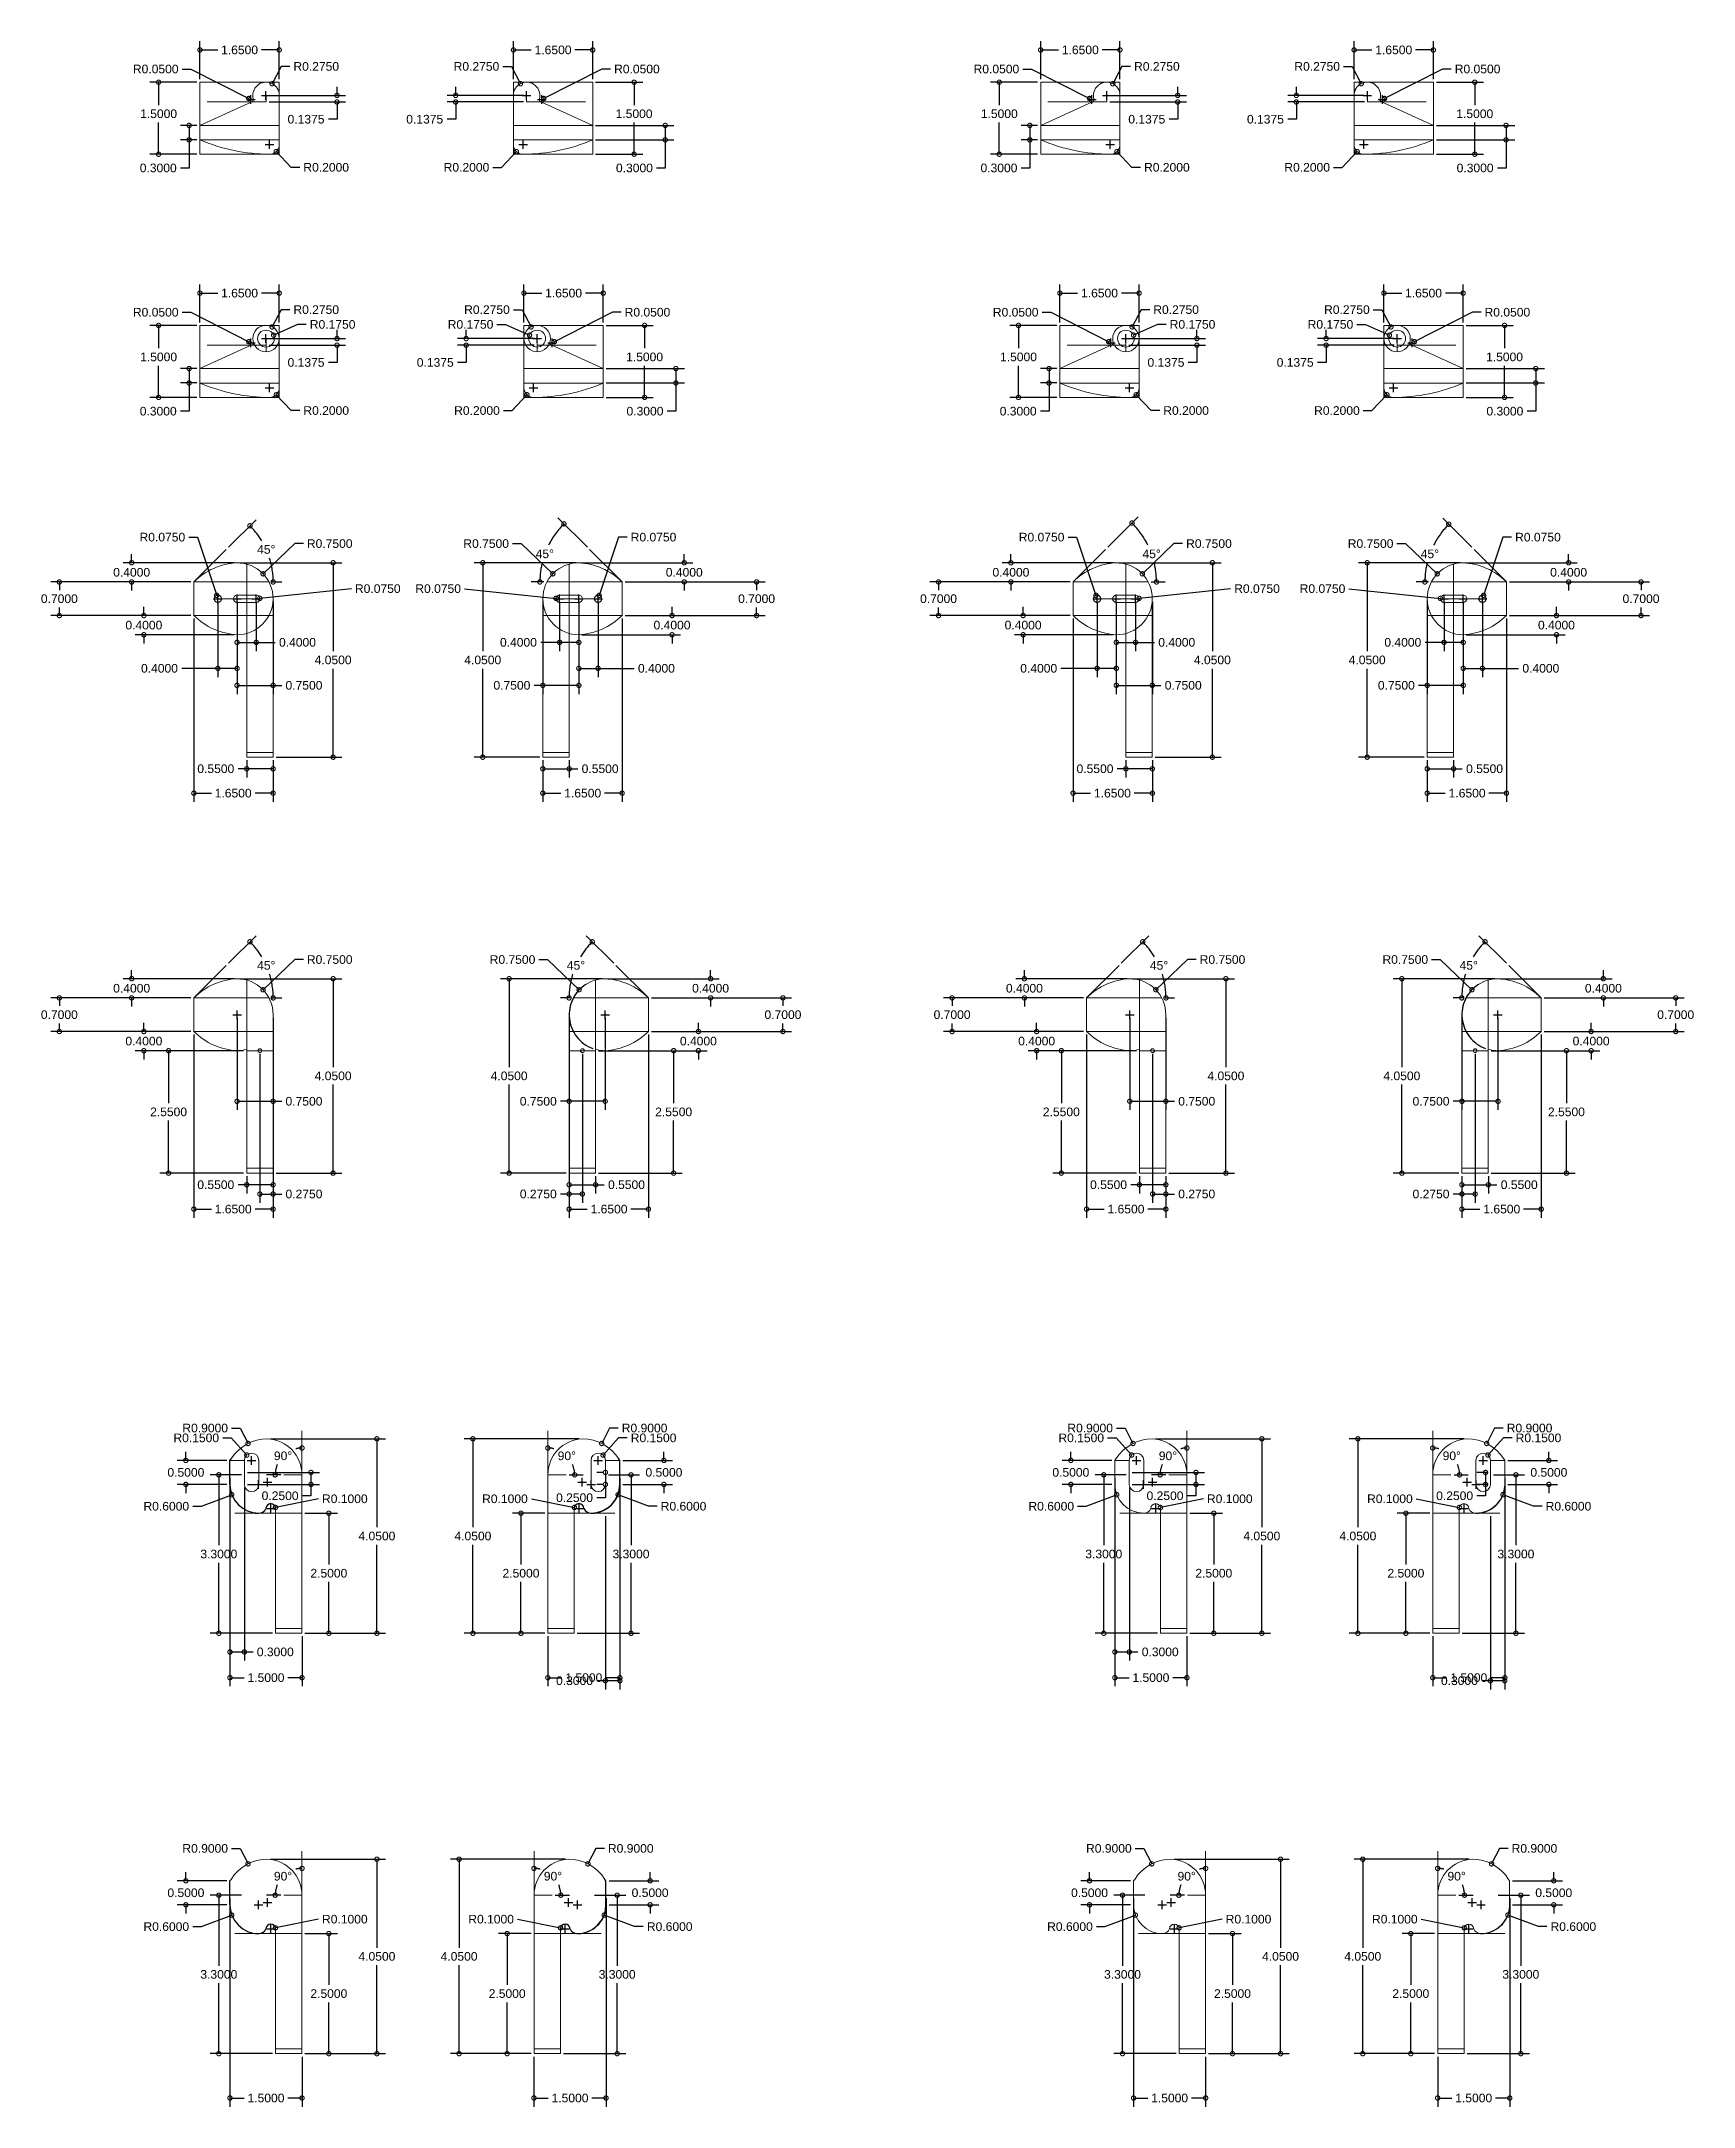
# Model space of a CAD drawing. Header units: centimetres. Extents: x -2.3 to 61.1, y -63.1 to 35.
# Drawn here: x 26.69 to 61.1, y -8.06 to 34.96 of the extents above; entities outside this region: 1.
import ezdxf

# ---------------------------------------------------------------- set-up
doc = ezdxf.new("R2010")
doc.units = ezdxf.units.CM
doc.header["$MEASUREMENT"] = 0
doc.linetypes.add('ACAD_ISO02W100', pattern=[15, 12, -3])
for name, color, linetype, lineweight in [('cuerpo', 7, 'Continuous', 15), ('cuerpo clear', 7, 'Continuous', 15), ('guecos', 90, 'Continuous', 9), ('guecos clear', 211, 'Continuous', 9), ('lineas', 253, 'ACAD_ISO02W100', 15), ('lineas clear', 8, 'ACAD_ISO02W100', 15), ('medida clear', 71, 'ACAD_ISO02W100', 18), ('medidas', 30, 'ACAD_ISO02W100', 18), ('sensores', 220, 'ACAD_ISO02W100', 15), ('sensores clear', 171, 'ACAD_ISO02W100', 15)]:
    doc.layers.add(name, color=color, linetype=linetype, lineweight=lineweight)
doc.styles.get("Standard").update_dxf_attribs({"font": 'arial.ttf'})
doc.dimstyles.get("Standard").update_dxf_attribs({"dimtxt": 0.18, "dimasz": 0.18, "dimexe": 0.18, "dimexo": 0.0625, "dimgap": 0.09, "dimtad": 0, "dimtih": 1, "dimtoh": 1, "dimdec": 4, "dimzin": 0, "dimdsep": 46, "dimtxsty": 'Standard', "dimblk": 'DOTSMALL', "dimcen": 0.09, "dimadec": 0, "dimazin": 0, "dimtfac": 1, "dimtdec": 4, "dimtofl": 0, "dimtmove": 0, "dimatfit": 3, "dimfxl": 1, "dimtolj": 1, "dimtzin": 0, "dimarcsym": 0})

msp = doc.modelspace()

# ---------------------------------------------------------------- blocks, each defined once
blk = doc.blocks.new('_DotSmall')
at = {"color": 0, "linetype": 'ByBlock', "const_width": 0.5}
blk.add_lwpolyline([(-0.0625, 0, 1), (0.0625, 0, 1)], format="xyb", close=True, dxfattribs=at)
blk = doc.blocks.new('*D1')
at = {"layer": 'Defpoints', "color": 0, "transparency": 16777216}
for p in [(29.864, 23.701), (27.063, 23.001), (29.864, 23.001)]:
    blk.add_point(p, dxfattribs=at)
at = {"layer": 'medidas', "color": 0, "lineweight": -2, "transparency": 16777216}
for p, q in [((29.801, 23.701), (26.883, 23.701)), ((27.063, 23.701), (27.063, 23.533)), ((29.801, 23.001), (26.883, 23.001)), ((27.063, 23.001), (27.063, 23.169))]:
    blk.add_line(p, q, dxfattribs=at)
at = {"layer": 'medidas', "color": 0, "lineweight": -2, "transparency": 16777216, "xscale": 0.18, "yscale": 0.18, "zscale": 0.18}
for p, rotation in [((27.063, 23.701), 90), ((27.063, 23.001), 270)]:
    blk.add_blockref('_DotSmall', p, dxfattribs=dict(at, rotation=rotation))
at = {"layer": 'medidas', "color": 0, "transparency": 16777216, "insert": (27.063, 23.351), "char_height": 0.18, "attachment_point": 5}
blk.add_mtext('\\A1;0.7000', dxfattribs=at)
blk = doc.blocks.new('*D2')
at = {"layer": 'Defpoints', "color": 0, "transparency": 16777216}
for p in [(29.864, 23.001), (31.514, 20.051), (29.864, 19.301)]:
    blk.add_point(p, dxfattribs=at)
at = {"layer": 'medidas', "color": 0, "lineweight": -2, "transparency": 16777216}
for p, q in [((29.864, 22.939), (29.864, 19.121)), ((31.514, 19.989), (31.514, 19.121)), ((29.864, 19.301), (30.229, 19.301)), ((31.514, 19.301), (31.138, 19.301))]:
    blk.add_line(p, q, dxfattribs=at)
at = {"layer": 'medidas', "color": 0, "lineweight": -2, "transparency": 16777216, "xscale": 0.18, "yscale": 0.18, "zscale": 0.18, "rotation": 180}
blk.add_blockref('_DotSmall', (29.864, 19.301), dxfattribs=at)
at = {"layer": 'medidas', "color": 0, "lineweight": -2, "transparency": 16777216, "xscale": 0.18, "yscale": 0.18, "zscale": 0.18}
blk.add_blockref('_DotSmall', (31.514, 19.301), dxfattribs=at)
at = {"layer": 'medidas', "color": 0, "transparency": 16777216, "insert": (30.683, 19.301), "char_height": 0.18, "attachment_point": 5}
blk.add_mtext('\\A1;1.6500', dxfattribs=at)
blk = doc.blocks.new('*D3')
at = {"layer": 'Defpoints', "color": 0, "transparency": 16777216}
for p in [(30.764, 24.101), (32.764, 24.101), (31.514, 20.051)]:
    blk.add_point(p, dxfattribs=at)
at = {"layer": 'medidas', "color": 0, "lineweight": -2, "transparency": 16777216}
for p, q in [((30.826, 24.101), (32.944, 24.101)), ((32.764, 24.101), (32.764, 22.258)), ((32.764, 20.051), (32.764, 21.894)), ((31.576, 20.051), (32.944, 20.051))]:
    blk.add_line(p, q, dxfattribs=at)
at = {"layer": 'medidas', "color": 0, "lineweight": -2, "transparency": 16777216, "xscale": 0.18, "yscale": 0.18, "zscale": 0.18}
for p, rotation in [((32.764, 24.101), 90), ((32.764, 20.051), 270)]:
    blk.add_blockref('_DotSmall', p, dxfattribs=dict(at, rotation=rotation))
at = {"layer": 'medidas', "color": 0, "transparency": 16777216, "insert": (32.764, 22.076), "char_height": 0.18, "attachment_point": 5}
blk.add_mtext('\\A1;4.0500', dxfattribs=at)
blk = doc.blocks.new('*D4')
at = {"layer": 'Defpoints', "color": 0, "transparency": 16777216}
for p in [(28.823, 23.001), (29.864, 23.001), (30.764, 22.601)]:
    blk.add_point(p, dxfattribs=at)
at = {"layer": 'medidas', "color": 0, "lineweight": -2, "transparency": 16777216}
for p, q in [((29.801, 23.001), (28.643, 23.001)), ((28.823, 23.001), (28.823, 23.181)), ((30.701, 22.601), (28.643, 22.601)), ((28.823, 22.601), (28.823, 22.421))]:
    blk.add_line(p, q, dxfattribs=at)
at = {"layer": 'medidas', "color": 0, "lineweight": -2, "transparency": 16777216, "xscale": 0.18, "yscale": 0.18, "zscale": 0.18}
for p, rotation in [((28.823, 23.001), 270), ((28.823, 22.601), 90)]:
    blk.add_blockref('_DotSmall', p, dxfattribs=dict(at, rotation=rotation))
at = {"layer": 'medidas', "color": 0, "transparency": 16777216, "insert": (28.823, 22.801), "char_height": 0.18, "attachment_point": 5}
blk.add_mtext('\\A1;0.4000', dxfattribs=at)
blk = doc.blocks.new('*D5')
at = {"layer": 'Defpoints', "color": 0, "transparency": 16777216}
for p in [(30.764, 24.101), (28.569, 23.701), (29.864, 23.701)]:
    blk.add_point(p, dxfattribs=at)
at = {"layer": 'medidas', "color": 0, "lineweight": -2, "transparency": 16777216}
for p, q in [((30.701, 24.101), (28.389, 24.101)), ((28.569, 24.101), (28.569, 24.281)), ((29.801, 23.701), (28.389, 23.701)), ((28.569, 23.701), (28.569, 23.521))]:
    blk.add_line(p, q, dxfattribs=at)
at = {"layer": 'medidas', "color": 0, "lineweight": -2, "transparency": 16777216, "xscale": 0.18, "yscale": 0.18, "zscale": 0.18}
for p, rotation in [((28.569, 24.101), 270), ((28.569, 23.701), 90)]:
    blk.add_blockref('_DotSmall', p, dxfattribs=dict(at, rotation=rotation))
at = {"layer": 'medidas', "color": 0, "transparency": 16777216, "insert": (28.569, 23.901), "char_height": 0.18, "attachment_point": 5}
blk.add_mtext('\\A1;0.4000', dxfattribs=at)
blk = doc.blocks.new('*D14')
at = {"layer": 'Defpoints', "color": 0, "transparency": 16777216}
for p in [(31.306, 23.87), (30.764, 23.351)]:
    blk.add_point(p, dxfattribs=at)
at = {"layer": 'medidas', "color": 0, "lineweight": -2, "transparency": 16777216}
for p, q in [((31.964, 24.499), (31.306, 23.87)), ((32.144, 24.499), (31.964, 24.499)), ((30.674, 23.351), (30.854, 23.351)), ((30.764, 23.261), (30.764, 23.441))]:
    blk.add_line(p, q, dxfattribs=at)
at = {"layer": 'medidas', "color": 0, "lineweight": -2, "transparency": 16777216, "xscale": 0.18, "yscale": 0.18, "zscale": 0.18, "rotation": 223.7163553014132}
blk.add_blockref('_DotSmall', (31.306, 23.87), dxfattribs=at)
at = {"layer": 'medidas', "color": 0, "transparency": 16777216, "insert": (32.693, 24.499), "char_height": 0.18, "attachment_point": 5}
blk.add_mtext('\\A1;R0.7500', dxfattribs=at)
blk = doc.blocks.new('*D25')
at = {"layer": 'Defpoints', "color": 0, "transparency": 16777216}
for p in [(30.964, 20.051), (30.964, 19.809), (31.514, 20.051)]:
    blk.add_point(p, dxfattribs=at)
at = {"layer": 'medidas', "color": 0, "lineweight": -2, "transparency": 16777216}
for p, q in [((30.964, 19.809), (30.784, 19.809)), ((30.964, 19.989), (30.964, 19.629)), ((31.514, 19.809), (30.964, 19.809)), ((31.514, 19.989), (31.514, 19.629))]:
    blk.add_line(p, q, dxfattribs=at)
at = {"layer": 'medidas', "color": 0, "lineweight": -2, "transparency": 16777216, "xscale": 0.18, "yscale": 0.18, "zscale": 0.18, "rotation": 180}
blk.add_blockref('_DotSmall', (30.964, 19.809), dxfattribs=at)
at = {"layer": 'medidas', "color": 0, "lineweight": -2, "transparency": 16777216, "xscale": 0.18, "yscale": 0.18, "zscale": 0.18}
blk.add_blockref('_DotSmall', (31.514, 19.809), dxfattribs=at)
at = {"layer": 'medidas', "color": 0, "transparency": 16777216, "insert": (30.321, 19.809), "char_height": 0.18, "attachment_point": 5}
blk.add_mtext('\\A1;0.5500', dxfattribs=at)
blk = doc.blocks.new('*D26')
at = {"layer": 'Defpoints', "color": 0, "transparency": 16777216}
for p in [(30.764, 23.351), (31.514, 23.351), (31.514, 21.547)]:
    blk.add_point(p, dxfattribs=at)
at = {"layer": 'medidas', "color": 0, "lineweight": -2, "transparency": 16777216}
for p, q in [((30.764, 23.289), (30.764, 21.367)), ((31.514, 23.289), (31.514, 21.367)), ((30.764, 21.547), (31.514, 21.547)), ((31.514, 21.547), (31.694, 21.547))]:
    blk.add_line(p, q, dxfattribs=at)
at = {"layer": 'medidas', "color": 0, "lineweight": -2, "transparency": 16777216, "xscale": 0.18, "yscale": 0.18, "zscale": 0.18, "rotation": 180}
blk.add_blockref('_DotSmall', (30.764, 21.547), dxfattribs=at)
at = {"layer": 'medidas', "color": 0, "lineweight": -2, "transparency": 16777216, "xscale": 0.18, "yscale": 0.18, "zscale": 0.18}
blk.add_blockref('_DotSmall', (31.514, 21.547), dxfattribs=at)
at = {"layer": 'medidas', "color": 0, "transparency": 16777216, "insert": (32.157, 21.547), "char_height": 0.18, "attachment_point": 5}
blk.add_mtext('\\A1;0.7500', dxfattribs=at)
blk = doc.blocks.new('*D43')
at = {"layer": 'Defpoints', "color": 0, "transparency": 16777216}
for p in [(30.54, 24.377), (31.46, 24.129), (29.864, 23.701), (29.864, 23.701), (31.427, 23.701)]:
    blk.add_point(p, dxfattribs=at)
at = {"layer": 'medidas', "color": 0, "lineweight": -2, "transparency": 16777216}
for p, q in [((30.584, 24.422), (31.16, 24.997)), ((31.49, 23.701), (31.696, 23.701))]:
    blk.add_line(p, q, dxfattribs=at)
for start, end in [(31.2364, 45), (0, 17.3894)]:
    blk.add_arc((29.864, 23.701), 1.653, start, end, dxfattribs=at)
at = {"layer": 'medidas', "color": 0, "lineweight": -2, "transparency": 16777216, "xscale": 0.18, "yscale": 0.18, "zscale": 0.18}
for p, rotation in [((31.032, 24.87), 134.9999999999997), ((31.516, 23.701), 270.0000000000002)]:
    blk.add_blockref('_DotSmall', p, dxfattribs=dict(at, rotation=rotation))
at = {"layer": 'medidas', "color": 0, "transparency": 16777216, "insert": (31.372, 24.377), "char_height": 0.18, "attachment_point": 5}
blk.add_mtext('\\A1;45°', dxfattribs=at)
blk = doc.blocks.new('*D91')
at = {"layer": 'Defpoints', "color": 0, "transparency": 16777216}
for p in [(30.364, 23.351), (30.764, 23.351), (30.764, 21.901)]:
    blk.add_point(p, dxfattribs=at)
at = {"layer": 'medidas', "color": 0, "lineweight": -2, "transparency": 16777216}
for p, q in [((30.364, 23.289), (30.364, 21.721)), ((30.764, 23.289), (30.764, 21.721)), ((30.364, 21.901), (29.611, 21.901)), ((30.764, 21.901), (30.364, 21.901))]:
    blk.add_line(p, q, dxfattribs=at)
at = {"layer": 'medidas', "color": 0, "lineweight": -2, "transparency": 16777216, "xscale": 0.18, "yscale": 0.18, "zscale": 0.18, "rotation": 180}
blk.add_blockref('_DotSmall', (30.364, 21.901), dxfattribs=at)
at = {"layer": 'medidas', "color": 0, "lineweight": -2, "transparency": 16777216, "xscale": 0.18, "yscale": 0.18, "zscale": 0.18}
blk.add_blockref('_DotSmall', (30.764, 21.901), dxfattribs=at)
at = {"layer": 'medidas', "color": 0, "transparency": 16777216, "insert": (29.148, 21.901), "char_height": 0.18, "attachment_point": 5}
blk.add_mtext('\\A1;0.4000', dxfattribs=at)
blk = doc.blocks.new('*D92')
at = {"layer": 'Defpoints', "color": 0, "transparency": 16777216}
for p in [(30.34, 23.422), (30.364, 23.351)]:
    blk.add_point(p, dxfattribs=at)
at = {"layer": 'medidas', "color": 0, "lineweight": -2, "transparency": 16777216}
for p, q in [((29.758, 24.633), (29.938, 24.633)), ((29.938, 24.633), (30.34, 23.422)), ((30.274, 23.351), (30.454, 23.351)), ((30.364, 23.261), (30.364, 23.441))]:
    blk.add_line(p, q, dxfattribs=at)
at = {"layer": 'medidas', "color": 0, "lineweight": -2, "transparency": 16777216, "xscale": 0.18, "yscale": 0.18, "zscale": 0.18, "rotation": 288.3909408377042}
blk.add_blockref('_DotSmall', (30.34, 23.422), dxfattribs=at)
at = {"layer": 'medidas', "color": 0, "transparency": 16777216, "insert": (29.208, 24.633), "char_height": 0.18, "attachment_point": 5}
blk.add_mtext('\\A1;R0.0750', dxfattribs=at)
blk = doc.blocks.new('*D93')
at = {"layer": 'Defpoints', "color": 0, "transparency": 16777216}
for p in [(30.764, 23.351), (31.164, 23.351), (31.164, 22.442)]:
    blk.add_point(p, dxfattribs=at)
at = {"layer": 'medidas', "color": 0, "lineweight": -2, "transparency": 16777216}
for p, q in [((30.764, 23.289), (30.764, 22.262)), ((31.164, 23.289), (31.164, 22.262)), ((30.764, 22.442), (31.164, 22.442)), ((31.164, 22.442), (31.559, 22.442))]:
    blk.add_line(p, q, dxfattribs=at)
at = {"layer": 'medidas', "color": 0, "lineweight": -2, "transparency": 16777216, "xscale": 0.18, "yscale": 0.18, "zscale": 0.18, "rotation": 180}
blk.add_blockref('_DotSmall', (30.764, 22.442), dxfattribs=at)
at = {"layer": 'medidas', "color": 0, "lineweight": -2, "transparency": 16777216, "xscale": 0.18, "yscale": 0.18, "zscale": 0.18}
blk.add_blockref('_DotSmall', (31.164, 22.442), dxfattribs=at)
at = {"layer": 'medidas', "color": 0, "transparency": 16777216, "insert": (32.022, 22.442), "char_height": 0.18, "attachment_point": 5}
blk.add_mtext('\\A1;0.4000', dxfattribs=at)
blk = doc.blocks.new('*D94')
at = {"layer": 'Defpoints', "color": 0, "transparency": 16777216}
for p in [(31.164, 23.351), (31.238, 23.359)]:
    blk.add_point(p, dxfattribs=at)
at = {"layer": 'medidas', "color": 0, "lineweight": -2, "transparency": 16777216}
for p, q in [((31.074, 23.351), (31.254, 23.351)), ((31.164, 23.261), (31.164, 23.441)), ((33.144, 23.561), (31.238, 23.359))]:
    blk.add_line(p, q, dxfattribs=at)
at = {"layer": 'medidas', "color": 0, "lineweight": -2, "transparency": 16777216, "xscale": 0.18, "yscale": 0.18, "zscale": 0.18, "rotation": 186.0576914646316}
blk.add_blockref('_DotSmall', (31.238, 23.359), dxfattribs=at)
at = {"layer": 'medidas', "color": 0, "transparency": 16777216, "insert": (33.694, 23.561), "char_height": 0.18, "attachment_point": 5}
blk.add_mtext('\\A1;R0.0750', dxfattribs=at)
blk = doc.blocks.new('*D95')
at = {"layer": 'Defpoints', "color": 0, "transparency": 16777216}
for p in [(38.781, 23.701), (38.781, 23.001), (41.582, 23.001)]:
    blk.add_point(p, dxfattribs=at)
at = {"layer": 'medidas', "color": 0, "lineweight": -2, "transparency": 16777216}
for p, q in [((38.843, 23.701), (41.762, 23.701)), ((41.582, 23.701), (41.582, 23.533)), ((38.843, 23.001), (41.762, 23.001)), ((41.582, 23.001), (41.582, 23.169))]:
    blk.add_line(p, q, dxfattribs=at)
at = {"layer": 'medidas', "color": 0, "lineweight": -2, "transparency": 16777216, "xscale": 0.18, "yscale": 0.18, "zscale": 0.18}
for p, rotation in [((41.582, 23.701), 90), ((41.582, 23.001), 270)]:
    blk.add_blockref('_DotSmall', p, dxfattribs=dict(at, rotation=rotation))
at = {"layer": 'medidas', "color": 0, "transparency": 16777216, "insert": (41.582, 23.351), "char_height": 0.18, "attachment_point": 5}
blk.add_mtext('\\A1;0.7000', dxfattribs=at)
blk = doc.blocks.new('*D98')
at = {"layer": 'Defpoints', "color": 0, "transparency": 16777216}
for p in [(38.781, 23.001), (37.131, 20.051), (38.781, 19.301)]:
    blk.add_point(p, dxfattribs=at)
at = {"layer": 'medidas', "color": 0, "lineweight": -2, "transparency": 16777216}
for p, q in [((38.781, 22.939), (38.781, 19.121)), ((37.131, 19.989), (37.131, 19.121)), ((37.131, 19.301), (37.506, 19.301)), ((38.781, 19.301), (38.416, 19.301))]:
    blk.add_line(p, q, dxfattribs=at)
at = {"layer": 'medidas', "color": 0, "lineweight": -2, "transparency": 16777216, "xscale": 0.18, "yscale": 0.18, "zscale": 0.18, "rotation": 180}
blk.add_blockref('_DotSmall', (37.131, 19.301), dxfattribs=at)
at = {"layer": 'medidas', "color": 0, "lineweight": -2, "transparency": 16777216, "xscale": 0.18, "yscale": 0.18, "zscale": 0.18}
blk.add_blockref('_DotSmall', (38.781, 19.301), dxfattribs=at)
at = {"layer": 'medidas', "color": 0, "transparency": 16777216, "insert": (37.961, 19.301), "char_height": 0.18, "attachment_point": 5}
blk.add_mtext('\\A1;1.6500', dxfattribs=at)
blk = doc.blocks.new('*D99')
at = {"layer": 'Defpoints', "color": 0, "transparency": 16777216}
for p in [(35.88, 24.101), (37.881, 24.101), (37.131, 20.051)]:
    blk.add_point(p, dxfattribs=at)
at = {"layer": 'medidas', "color": 0, "lineweight": -2, "transparency": 16777216}
for p, q in [((37.818, 24.101), (35.7, 24.101)), ((35.88, 24.101), (35.88, 22.258)), ((35.88, 20.051), (35.88, 21.894)), ((37.068, 20.051), (35.7, 20.051))]:
    blk.add_line(p, q, dxfattribs=at)
at = {"layer": 'medidas', "color": 0, "lineweight": -2, "transparency": 16777216, "xscale": 0.18, "yscale": 0.18, "zscale": 0.18}
for p, rotation in [((35.88, 24.101), 90), ((35.88, 20.051), 270)]:
    blk.add_blockref('_DotSmall', p, dxfattribs=dict(at, rotation=rotation))
at = {"layer": 'medidas', "color": 0, "transparency": 16777216, "insert": (35.88, 22.076), "char_height": 0.18, "attachment_point": 5}
blk.add_mtext('\\A1;4.0500', dxfattribs=at)
blk = doc.blocks.new('*D96')
at = {"layer": 'Defpoints', "color": 0, "transparency": 16777216}
for p in [(38.781, 23.001), (39.821, 23.001), (37.881, 22.601)]:
    blk.add_point(p, dxfattribs=at)
at = {"layer": 'medidas', "color": 0, "lineweight": -2, "transparency": 16777216}
for p, q in [((38.843, 23.001), (40.001, 23.001)), ((39.821, 23.001), (39.821, 23.181)), ((37.943, 22.601), (40.001, 22.601)), ((39.821, 22.601), (39.821, 22.421))]:
    blk.add_line(p, q, dxfattribs=at)
at = {"layer": 'medidas', "color": 0, "lineweight": -2, "transparency": 16777216, "xscale": 0.18, "yscale": 0.18, "zscale": 0.18}
for p, rotation in [((39.821, 23.001), 270), ((39.821, 22.601), 90)]:
    blk.add_blockref('_DotSmall', p, dxfattribs=dict(at, rotation=rotation))
at = {"layer": 'medidas', "color": 0, "transparency": 16777216, "insert": (39.821, 22.801), "char_height": 0.18, "attachment_point": 5}
blk.add_mtext('\\A1;0.4000', dxfattribs=at)
blk = doc.blocks.new('*D97')
at = {"layer": 'Defpoints', "color": 0, "transparency": 16777216}
for p in [(37.881, 24.101), (38.781, 23.701), (40.076, 23.701)]:
    blk.add_point(p, dxfattribs=at)
at = {"layer": 'medidas', "color": 0, "lineweight": -2, "transparency": 16777216}
for p, q in [((37.943, 24.101), (40.256, 24.101)), ((40.076, 24.101), (40.076, 24.281)), ((38.843, 23.701), (40.256, 23.701)), ((40.076, 23.701), (40.076, 23.521))]:
    blk.add_line(p, q, dxfattribs=at)
at = {"layer": 'medidas', "color": 0, "lineweight": -2, "transparency": 16777216, "xscale": 0.18, "yscale": 0.18, "zscale": 0.18}
for p, rotation in [((40.076, 24.101), 270), ((40.076, 23.701), 90)]:
    blk.add_blockref('_DotSmall', p, dxfattribs=dict(at, rotation=rotation))
at = {"layer": 'medidas', "color": 0, "transparency": 16777216, "insert": (40.076, 23.901), "char_height": 0.18, "attachment_point": 5}
blk.add_mtext('\\A1;0.4000', dxfattribs=at)
blk = doc.blocks.new('*D100')
at = {"layer": 'Defpoints', "color": 0, "transparency": 16777216}
for p in [(37.339, 23.87), (37.881, 23.351)]:
    blk.add_point(p, dxfattribs=at)
at = {"layer": 'medidas', "color": 0, "lineweight": -2, "transparency": 16777216}
for p, q in [((36.501, 24.499), (36.681, 24.499)), ((36.681, 24.499), (37.339, 23.87)), ((37.791, 23.351), (37.971, 23.351)), ((37.881, 23.261), (37.881, 23.441))]:
    blk.add_line(p, q, dxfattribs=at)
at = {"layer": 'medidas', "color": 0, "lineweight": -2, "transparency": 16777216, "xscale": 0.18, "yscale": 0.18, "zscale": 0.18, "rotation": 316.2836446985879}
blk.add_blockref('_DotSmall', (37.339, 23.87), dxfattribs=at)
at = {"layer": 'medidas', "color": 0, "transparency": 16777216, "insert": (35.951, 24.499), "char_height": 0.18, "attachment_point": 5}
blk.add_mtext('\\A1;R0.7500', dxfattribs=at)
blk = doc.blocks.new('*D101')
at = {"layer": 'Defpoints', "color": 0, "transparency": 16777216}
for p in [(37.131, 20.051), (37.681, 20.051), (37.681, 19.809)]:
    blk.add_point(p, dxfattribs=at)
at = {"layer": 'medidas', "color": 0, "lineweight": -2, "transparency": 16777216}
for p, q in [((37.131, 19.989), (37.131, 19.629)), ((37.131, 19.809), (37.681, 19.809)), ((37.681, 19.989), (37.681, 19.629)), ((37.681, 19.809), (37.861, 19.809))]:
    blk.add_line(p, q, dxfattribs=at)
at = {"layer": 'medidas', "color": 0, "lineweight": -2, "transparency": 16777216, "xscale": 0.18, "yscale": 0.18, "zscale": 0.18, "rotation": 180}
blk.add_blockref('_DotSmall', (37.131, 19.809), dxfattribs=at)
at = {"layer": 'medidas', "color": 0, "lineweight": -2, "transparency": 16777216, "xscale": 0.18, "yscale": 0.18, "zscale": 0.18}
blk.add_blockref('_DotSmall', (37.681, 19.809), dxfattribs=at)
at = {"layer": 'medidas', "color": 0, "transparency": 16777216, "insert": (38.324, 19.809), "char_height": 0.18, "attachment_point": 5}
blk.add_mtext('\\A1;0.5500', dxfattribs=at)
blk = doc.blocks.new('*D102')
at = {"layer": 'Defpoints', "color": 0, "transparency": 16777216}
for p in [(37.131, 23.351), (37.881, 23.351), (37.131, 21.547)]:
    blk.add_point(p, dxfattribs=at)
at = {"layer": 'medidas', "color": 0, "lineweight": -2, "transparency": 16777216}
for p, q in [((37.131, 23.289), (37.131, 21.367)), ((37.881, 23.289), (37.881, 21.367)), ((37.131, 21.547), (36.951, 21.547)), ((37.881, 21.547), (37.131, 21.547))]:
    blk.add_line(p, q, dxfattribs=at)
at = {"layer": 'medidas', "color": 0, "lineweight": -2, "transparency": 16777216, "xscale": 0.18, "yscale": 0.18, "zscale": 0.18, "rotation": 180}
blk.add_blockref('_DotSmall', (37.131, 21.547), dxfattribs=at)
at = {"layer": 'medidas', "color": 0, "lineweight": -2, "transparency": 16777216, "xscale": 0.18, "yscale": 0.18, "zscale": 0.18}
blk.add_blockref('_DotSmall', (37.881, 21.547), dxfattribs=at)
at = {"layer": 'medidas', "color": 0, "transparency": 16777216, "insert": (36.487, 21.547), "char_height": 0.18, "attachment_point": 5}
blk.add_mtext('\\A1;0.7500', dxfattribs=at)
blk = doc.blocks.new('*D103')
at = {"layer": 'Defpoints', "color": 0, "transparency": 16777216}
for p in [(37.298, 24.557), (38.105, 24.377), (37.217, 23.701), (38.781, 23.701), (38.781, 23.701)]:
    blk.add_point(p, dxfattribs=at)
at = {"layer": 'medidas', "color": 0, "lineweight": -2, "transparency": 16777216}
for p, q in [((38.06, 24.422), (37.443, 25.039)), ((37.155, 23.701), (36.889, 23.701))]:
    blk.add_line(p, q, dxfattribs=at)
for start, end in [(135, 153.4354), (166.4038, 180)]:
    blk.add_arc((38.781, 23.701), 1.712, start, end, dxfattribs=at)
at = {"layer": 'medidas', "color": 0, "lineweight": -2, "transparency": 16777216, "xscale": 0.18, "yscale": 0.18, "zscale": 0.18}
for p, rotation in [((37.57, 24.911), 45.00000000000048), ((37.069, 23.701), 269.9999999999999)]:
    blk.add_blockref('_DotSmall', p, dxfattribs=dict(at, rotation=rotation))
at = {"layer": 'medidas', "color": 0, "transparency": 16777216, "insert": (37.172, 24.285), "char_height": 0.18, "attachment_point": 5}
blk.add_mtext('\\A1;45°', dxfattribs=at)
blk = doc.blocks.new('*D106')
at = {"layer": 'Defpoints', "color": 0, "transparency": 16777216}
for p in [(37.881, 23.351), (38.281, 23.351), (37.881, 21.901)]:
    blk.add_point(p, dxfattribs=at)
at = {"layer": 'medidas', "color": 0, "lineweight": -2, "transparency": 16777216}
for p, q in [((37.881, 23.289), (37.881, 21.721)), ((38.281, 23.289), (38.281, 21.721)), ((37.881, 21.901), (38.281, 21.901)), ((38.281, 21.901), (39.033, 21.901))]:
    blk.add_line(p, q, dxfattribs=at)
at = {"layer": 'medidas', "color": 0, "lineweight": -2, "transparency": 16777216, "xscale": 0.18, "yscale": 0.18, "zscale": 0.18, "rotation": 180}
blk.add_blockref('_DotSmall', (37.881, 21.901), dxfattribs=at)
at = {"layer": 'medidas', "color": 0, "lineweight": -2, "transparency": 16777216, "xscale": 0.18, "yscale": 0.18, "zscale": 0.18}
blk.add_blockref('_DotSmall', (38.281, 21.901), dxfattribs=at)
at = {"layer": 'medidas', "color": 0, "transparency": 16777216, "insert": (39.496, 21.901), "char_height": 0.18, "attachment_point": 5}
blk.add_mtext('\\A1;0.4000', dxfattribs=at)
blk = doc.blocks.new('*D105')
at = {"layer": 'Defpoints', "color": 0, "transparency": 16777216}
for p in [(38.281, 23.351), (38.304, 23.422)]:
    blk.add_point(p, dxfattribs=at)
at = {"layer": 'medidas', "color": 0, "lineweight": -2, "transparency": 16777216}
for p, q in [((38.707, 24.633), (38.304, 23.422)), ((38.887, 24.633), (38.707, 24.633)), ((38.191, 23.351), (38.371, 23.351)), ((38.281, 23.261), (38.281, 23.441))]:
    blk.add_line(p, q, dxfattribs=at)
at = {"layer": 'medidas', "color": 0, "lineweight": -2, "transparency": 16777216, "xscale": 0.18, "yscale": 0.18, "zscale": 0.18, "rotation": 251.6090591622855}
blk.add_blockref('_DotSmall', (38.304, 23.422), dxfattribs=at)
at = {"layer": 'medidas', "color": 0, "transparency": 16777216, "insert": (39.436, 24.633), "char_height": 0.18, "attachment_point": 5}
blk.add_mtext('\\A1;R0.0750', dxfattribs=at)
blk = doc.blocks.new('*D104')
at = {"layer": 'Defpoints', "color": 0, "transparency": 16777216}
for p in [(37.481, 23.351), (37.881, 23.351), (37.481, 22.442)]:
    blk.add_point(p, dxfattribs=at)
at = {"layer": 'medidas', "color": 0, "lineweight": -2, "transparency": 16777216}
for p, q in [((37.481, 23.289), (37.481, 22.262)), ((37.881, 23.289), (37.881, 22.262)), ((37.481, 22.442), (37.086, 22.442)), ((37.881, 22.442), (37.481, 22.442))]:
    blk.add_line(p, q, dxfattribs=at)
at = {"layer": 'medidas', "color": 0, "lineweight": -2, "transparency": 16777216, "xscale": 0.18, "yscale": 0.18, "zscale": 0.18, "rotation": 180}
blk.add_blockref('_DotSmall', (37.481, 22.442), dxfattribs=at)
at = {"layer": 'medidas', "color": 0, "lineweight": -2, "transparency": 16777216, "xscale": 0.18, "yscale": 0.18, "zscale": 0.18}
blk.add_blockref('_DotSmall', (37.881, 22.442), dxfattribs=at)
at = {"layer": 'medidas', "color": 0, "transparency": 16777216, "insert": (36.623, 22.442), "char_height": 0.18, "attachment_point": 5}
blk.add_mtext('\\A1;0.4000', dxfattribs=at)
blk = doc.blocks.new('*D107')
at = {"layer": 'Defpoints', "color": 0, "transparency": 16777216}
for p in [(37.406, 23.359), (37.481, 23.351)]:
    blk.add_point(p, dxfattribs=at)
at = {"layer": 'medidas', "color": 0, "lineweight": -2, "transparency": 16777216}
for p, q in [((35.5, 23.561), (37.406, 23.359)), ((37.391, 23.351), (37.571, 23.351)), ((37.481, 23.261), (37.481, 23.441))]:
    blk.add_line(p, q, dxfattribs=at)
at = {"layer": 'medidas', "color": 0, "lineweight": -2, "transparency": 16777216, "xscale": 0.18, "yscale": 0.18, "zscale": 0.18, "rotation": 353.9423085353663}
blk.add_blockref('_DotSmall', (37.406, 23.359), dxfattribs=at)
at = {"layer": 'medidas', "color": 0, "transparency": 16777216, "insert": (34.951, 23.561), "char_height": 0.18, "attachment_point": 5}
blk.add_mtext('\\A1;R0.0750', dxfattribs=at)
blk = doc.blocks.new('*D108')
at = {"layer": 'Defpoints', "color": 0, "transparency": 16777216}
for p in [(48.173, 23.701), (45.371, 23.001), (48.173, 23.001)]:
    blk.add_point(p, dxfattribs=at)
at = {"layer": 'medida clear', "color": 0, "lineweight": -2, "transparency": 16777216}
for p, q in [((48.11, 23.701), (45.191, 23.701)), ((45.371, 23.701), (45.371, 23.533)), ((48.11, 23.001), (45.191, 23.001)), ((45.371, 23.001), (45.371, 23.169))]:
    blk.add_line(p, q, dxfattribs=at)
at = {"layer": 'medida clear', "color": 0, "lineweight": -2, "transparency": 16777216, "xscale": 0.18, "yscale": 0.18, "zscale": 0.18}
for p, rotation in [((45.371, 23.701), 90), ((45.371, 23.001), 270)]:
    blk.add_blockref('_DotSmall', p, dxfattribs=dict(at, rotation=rotation))
at = {"layer": 'medida clear', "color": 0, "transparency": 16777216, "insert": (45.371, 23.351), "char_height": 0.18, "attachment_point": 5}
blk.add_mtext('\\A1;0.7000', dxfattribs=at)
blk = doc.blocks.new('*D111')
at = {"layer": 'Defpoints', "color": 0, "transparency": 16777216}
for p in [(48.173, 23.001), (49.823, 20.051), (48.173, 19.301)]:
    blk.add_point(p, dxfattribs=at)
at = {"layer": 'medida clear', "color": 0, "lineweight": -2, "transparency": 16777216}
for p, q in [((48.173, 22.939), (48.173, 19.121)), ((49.823, 19.989), (49.823, 19.121)), ((48.173, 19.301), (48.537, 19.301)), ((49.823, 19.301), (49.447, 19.301))]:
    blk.add_line(p, q, dxfattribs=at)
at = {"layer": 'medida clear', "color": 0, "lineweight": -2, "transparency": 16777216, "xscale": 0.18, "yscale": 0.18, "zscale": 0.18, "rotation": 180}
blk.add_blockref('_DotSmall', (48.173, 19.301), dxfattribs=at)
at = {"layer": 'medida clear', "color": 0, "lineweight": -2, "transparency": 16777216, "xscale": 0.18, "yscale": 0.18, "zscale": 0.18}
blk.add_blockref('_DotSmall', (49.823, 19.301), dxfattribs=at)
at = {"layer": 'medida clear', "color": 0, "transparency": 16777216, "insert": (48.992, 19.301), "char_height": 0.18, "attachment_point": 5}
blk.add_mtext('\\A1;1.6500', dxfattribs=at)
blk = doc.blocks.new('*D112')
at = {"layer": 'Defpoints', "color": 0, "transparency": 16777216}
for p in [(49.073, 24.101), (51.073, 24.101), (49.823, 20.051)]:
    blk.add_point(p, dxfattribs=at)
at = {"layer": 'medida clear', "color": 0, "lineweight": -2, "transparency": 16777216}
for p, q in [((49.135, 24.101), (51.253, 24.101)), ((51.073, 24.101), (51.073, 22.258)), ((51.073, 20.051), (51.073, 21.894)), ((49.885, 20.051), (51.253, 20.051))]:
    blk.add_line(p, q, dxfattribs=at)
at = {"layer": 'medida clear', "color": 0, "lineweight": -2, "transparency": 16777216, "xscale": 0.18, "yscale": 0.18, "zscale": 0.18}
for p, rotation in [((51.073, 24.101), 90), ((51.073, 20.051), 270)]:
    blk.add_blockref('_DotSmall', p, dxfattribs=dict(at, rotation=rotation))
at = {"layer": 'medida clear', "color": 0, "transparency": 16777216, "insert": (51.073, 22.076), "char_height": 0.18, "attachment_point": 5}
blk.add_mtext('\\A1;4.0500', dxfattribs=at)
blk = doc.blocks.new('*D109')
at = {"layer": 'Defpoints', "color": 0, "transparency": 16777216}
for p in [(47.132, 23.001), (48.173, 23.001), (49.073, 22.601)]:
    blk.add_point(p, dxfattribs=at)
at = {"layer": 'medida clear', "color": 0, "lineweight": -2, "transparency": 16777216}
for p, q in [((48.11, 23.001), (46.952, 23.001)), ((47.132, 23.001), (47.132, 23.181)), ((49.01, 22.601), (46.952, 22.601)), ((47.132, 22.601), (47.132, 22.421))]:
    blk.add_line(p, q, dxfattribs=at)
at = {"layer": 'medida clear', "color": 0, "lineweight": -2, "transparency": 16777216, "xscale": 0.18, "yscale": 0.18, "zscale": 0.18}
for p, rotation in [((47.132, 23.001), 270), ((47.132, 22.601), 90)]:
    blk.add_blockref('_DotSmall', p, dxfattribs=dict(at, rotation=rotation))
at = {"layer": 'medida clear', "color": 0, "transparency": 16777216, "insert": (47.132, 22.801), "char_height": 0.18, "attachment_point": 5}
blk.add_mtext('\\A1;0.4000', dxfattribs=at)
blk = doc.blocks.new('*D110')
at = {"layer": 'Defpoints', "color": 0, "transparency": 16777216}
for p in [(49.073, 24.101), (46.878, 23.701), (48.173, 23.701)]:
    blk.add_point(p, dxfattribs=at)
at = {"layer": 'medida clear', "color": 0, "lineweight": -2, "transparency": 16777216}
for p, q in [((49.01, 24.101), (46.698, 24.101)), ((46.878, 24.101), (46.878, 24.281)), ((48.11, 23.701), (46.698, 23.701)), ((46.878, 23.701), (46.878, 23.521))]:
    blk.add_line(p, q, dxfattribs=at)
at = {"layer": 'medida clear', "color": 0, "lineweight": -2, "transparency": 16777216, "xscale": 0.18, "yscale": 0.18, "zscale": 0.18}
for p, rotation in [((46.878, 24.101), 270), ((46.878, 23.701), 90)]:
    blk.add_blockref('_DotSmall', p, dxfattribs=dict(at, rotation=rotation))
at = {"layer": 'medida clear', "color": 0, "transparency": 16777216, "insert": (46.878, 23.901), "char_height": 0.18, "attachment_point": 5}
blk.add_mtext('\\A1;0.4000', dxfattribs=at)
blk = doc.blocks.new('*D113')
at = {"layer": 'Defpoints', "color": 0, "transparency": 16777216}
for p in [(49.615, 23.87), (49.073, 23.351)]:
    blk.add_point(p, dxfattribs=at)
at = {"layer": 'medida clear', "color": 0, "lineweight": -2, "transparency": 16777216}
for p, q in [((50.273, 24.499), (49.615, 23.87)), ((50.453, 24.499), (50.273, 24.499)), ((48.983, 23.351), (49.163, 23.351)), ((49.073, 23.261), (49.073, 23.441))]:
    blk.add_line(p, q, dxfattribs=at)
at = {"layer": 'medida clear', "color": 0, "lineweight": -2, "transparency": 16777216, "xscale": 0.18, "yscale": 0.18, "zscale": 0.18, "rotation": 223.7163553014124}
blk.add_blockref('_DotSmall', (49.615, 23.87), dxfattribs=at)
at = {"layer": 'medida clear', "color": 0, "transparency": 16777216, "insert": (51.002, 24.499), "char_height": 0.18, "attachment_point": 5}
blk.add_mtext('\\A1;R0.7500', dxfattribs=at)
blk = doc.blocks.new('*D114')
at = {"layer": 'Defpoints', "color": 0, "transparency": 16777216}
for p in [(49.273, 20.051), (49.273, 19.809), (49.823, 20.051)]:
    blk.add_point(p, dxfattribs=at)
at = {"layer": 'medida clear', "color": 0, "lineweight": -2, "transparency": 16777216}
for p, q in [((49.273, 19.809), (49.093, 19.809)), ((49.273, 19.989), (49.273, 19.629)), ((49.823, 19.809), (49.273, 19.809)), ((49.823, 19.989), (49.823, 19.629))]:
    blk.add_line(p, q, dxfattribs=at)
at = {"layer": 'medida clear', "color": 0, "lineweight": -2, "transparency": 16777216, "xscale": 0.18, "yscale": 0.18, "zscale": 0.18, "rotation": 180}
blk.add_blockref('_DotSmall', (49.273, 19.809), dxfattribs=at)
at = {"layer": 'medida clear', "color": 0, "lineweight": -2, "transparency": 16777216, "xscale": 0.18, "yscale": 0.18, "zscale": 0.18}
blk.add_blockref('_DotSmall', (49.823, 19.809), dxfattribs=at)
at = {"layer": 'medida clear', "color": 0, "transparency": 16777216, "insert": (48.629, 19.809), "char_height": 0.18, "attachment_point": 5}
blk.add_mtext('\\A1;0.5500', dxfattribs=at)
blk = doc.blocks.new('*D115')
at = {"layer": 'Defpoints', "color": 0, "transparency": 16777216}
for p in [(49.073, 23.351), (49.823, 23.351), (49.823, 21.547)]:
    blk.add_point(p, dxfattribs=at)
at = {"layer": 'medida clear', "color": 0, "lineweight": -2, "transparency": 16777216}
for p, q in [((49.073, 23.289), (49.073, 21.367)), ((49.823, 23.289), (49.823, 21.367)), ((49.073, 21.547), (49.823, 21.547)), ((49.823, 21.547), (50.003, 21.547))]:
    blk.add_line(p, q, dxfattribs=at)
at = {"layer": 'medida clear', "color": 0, "lineweight": -2, "transparency": 16777216, "xscale": 0.18, "yscale": 0.18, "zscale": 0.18, "rotation": 180}
blk.add_blockref('_DotSmall', (49.073, 21.547), dxfattribs=at)
at = {"layer": 'medida clear', "color": 0, "lineweight": -2, "transparency": 16777216, "xscale": 0.18, "yscale": 0.18, "zscale": 0.18}
blk.add_blockref('_DotSmall', (49.823, 21.547), dxfattribs=at)
at = {"layer": 'medida clear', "color": 0, "transparency": 16777216, "insert": (50.466, 21.547), "char_height": 0.18, "attachment_point": 5}
blk.add_mtext('\\A1;0.7500', dxfattribs=at)
blk = doc.blocks.new('*D116')
at = {"layer": 'Defpoints', "color": 0, "transparency": 16777216}
for p in [(49.676, 24.569), (48.849, 24.377), (48.173, 23.701), (48.173, 23.701), (49.736, 23.701)]:
    blk.add_point(p, dxfattribs=at)
at = {"layer": 'medida clear', "color": 0, "lineweight": -2, "transparency": 16777216}
for p, q in [((48.893, 24.422), (49.528, 25.056)), ((49.799, 23.701), (50.089, 23.701))]:
    blk.add_line(p, q, dxfattribs=at)
for start, end in [(26.1565, 45), (0, 13.3985)]:
    blk.add_arc((48.173, 23.701), 1.736, start, end, dxfattribs=at)
at = {"layer": 'medida clear', "color": 0, "lineweight": -2, "transparency": 16777216, "xscale": 0.18, "yscale": 0.18, "zscale": 0.18}
for p, rotation in [((49.4, 24.929), 134.9999999999998), ((49.909, 23.701), 270.0000000000002)]:
    blk.add_blockref('_DotSmall', p, dxfattribs=dict(at, rotation=rotation))
at = {"layer": 'medida clear', "color": 0, "transparency": 16777216, "insert": (49.808, 24.285), "char_height": 0.18, "attachment_point": 5}
blk.add_mtext('\\A1;45°', dxfattribs=at)
blk = doc.blocks.new('*D119')
at = {"layer": 'Defpoints', "color": 0, "transparency": 16777216}
for p in [(48.673, 23.351), (49.073, 23.351), (49.073, 21.901)]:
    blk.add_point(p, dxfattribs=at)
at = {"layer": 'medida clear', "color": 0, "lineweight": -2, "transparency": 16777216}
for p, q in [((48.673, 23.289), (48.673, 21.721)), ((49.073, 23.289), (49.073, 21.721)), ((48.673, 21.901), (47.92, 21.901)), ((49.073, 21.901), (48.673, 21.901))]:
    blk.add_line(p, q, dxfattribs=at)
at = {"layer": 'medida clear', "color": 0, "lineweight": -2, "transparency": 16777216, "xscale": 0.18, "yscale": 0.18, "zscale": 0.18, "rotation": 180}
blk.add_blockref('_DotSmall', (48.673, 21.901), dxfattribs=at)
at = {"layer": 'medida clear', "color": 0, "lineweight": -2, "transparency": 16777216, "xscale": 0.18, "yscale": 0.18, "zscale": 0.18}
blk.add_blockref('_DotSmall', (49.073, 21.901), dxfattribs=at)
at = {"layer": 'medida clear', "color": 0, "transparency": 16777216, "insert": (47.457, 21.901), "char_height": 0.18, "attachment_point": 5}
blk.add_mtext('\\A1;0.4000', dxfattribs=at)
blk = doc.blocks.new('*D118')
at = {"layer": 'Defpoints', "color": 0, "transparency": 16777216}
for p in [(48.649, 23.422), (48.673, 23.351)]:
    blk.add_point(p, dxfattribs=at)
at = {"layer": 'medida clear', "color": 0, "lineweight": -2, "transparency": 16777216}
for p, q in [((48.067, 24.633), (48.247, 24.633)), ((48.247, 24.633), (48.649, 23.422)), ((48.583, 23.351), (48.763, 23.351)), ((48.673, 23.261), (48.673, 23.441))]:
    blk.add_line(p, q, dxfattribs=at)
at = {"layer": 'medida clear', "color": 0, "lineweight": -2, "transparency": 16777216, "xscale": 0.18, "yscale": 0.18, "zscale": 0.18, "rotation": 288.3909408377256}
blk.add_blockref('_DotSmall', (48.649, 23.422), dxfattribs=at)
at = {"layer": 'medida clear', "color": 0, "transparency": 16777216, "insert": (47.517, 24.633), "char_height": 0.18, "attachment_point": 5}
blk.add_mtext('\\A1;R0.0750', dxfattribs=at)
blk = doc.blocks.new('*D117')
at = {"layer": 'Defpoints', "color": 0, "transparency": 16777216}
for p in [(49.073, 23.351), (49.473, 23.351), (49.473, 22.442)]:
    blk.add_point(p, dxfattribs=at)
at = {"layer": 'medida clear', "color": 0, "lineweight": -2, "transparency": 16777216}
for p, q in [((49.073, 23.289), (49.073, 22.262)), ((49.473, 23.289), (49.473, 22.262)), ((49.073, 22.442), (49.473, 22.442)), ((49.473, 22.442), (49.867, 22.442))]:
    blk.add_line(p, q, dxfattribs=at)
at = {"layer": 'medida clear', "color": 0, "lineweight": -2, "transparency": 16777216, "xscale": 0.18, "yscale": 0.18, "zscale": 0.18, "rotation": 180}
blk.add_blockref('_DotSmall', (49.073, 22.442), dxfattribs=at)
at = {"layer": 'medida clear', "color": 0, "lineweight": -2, "transparency": 16777216, "xscale": 0.18, "yscale": 0.18, "zscale": 0.18}
blk.add_blockref('_DotSmall', (49.473, 22.442), dxfattribs=at)
at = {"layer": 'medida clear', "color": 0, "transparency": 16777216, "insert": (50.331, 22.442), "char_height": 0.18, "attachment_point": 5}
blk.add_mtext('\\A1;0.4000', dxfattribs=at)
blk = doc.blocks.new('*D120')
at = {"layer": 'Defpoints', "color": 0, "transparency": 16777216}
for p in [(49.473, 23.351), (49.547, 23.359)]:
    blk.add_point(p, dxfattribs=at)
at = {"layer": 'medida clear', "color": 0, "lineweight": -2, "transparency": 16777216}
for p, q in [((49.383, 23.351), (49.563, 23.351)), ((49.473, 23.261), (49.473, 23.441)), ((51.453, 23.561), (49.547, 23.359))]:
    blk.add_line(p, q, dxfattribs=at)
at = {"layer": 'medida clear', "color": 0, "lineweight": -2, "transparency": 16777216, "xscale": 0.18, "yscale": 0.18, "zscale": 0.18, "rotation": 186.0576914646337}
blk.add_blockref('_DotSmall', (49.547, 23.359), dxfattribs=at)
at = {"layer": 'medida clear', "color": 0, "transparency": 16777216, "insert": (52.003, 23.561), "char_height": 0.18, "attachment_point": 5}
blk.add_mtext('\\A1;R0.0750', dxfattribs=at)
blk = doc.blocks.new('*D121')
at = {"layer": 'Defpoints', "color": 0, "transparency": 16777216}
for p in [(57.197, 23.701), (57.197, 23.001), (59.999, 23.001)]:
    blk.add_point(p, dxfattribs=at)
at = {"layer": 'medida clear', "color": 0, "lineweight": -2, "transparency": 16777216}
for p, q in [((57.26, 23.701), (60.179, 23.701)), ((59.999, 23.701), (59.999, 23.533)), ((57.26, 23.001), (60.179, 23.001)), ((59.999, 23.001), (59.999, 23.169))]:
    blk.add_line(p, q, dxfattribs=at)
at = {"layer": 'medida clear', "color": 0, "lineweight": -2, "transparency": 16777216, "xscale": 0.18, "yscale": 0.18, "zscale": 0.18}
for p, rotation in [((59.999, 23.701), 90), ((59.999, 23.001), 270)]:
    blk.add_blockref('_DotSmall', p, dxfattribs=dict(at, rotation=rotation))
at = {"layer": 'medida clear', "color": 0, "transparency": 16777216, "insert": (59.999, 23.351), "char_height": 0.18, "attachment_point": 5}
blk.add_mtext('\\A1;0.7000', dxfattribs=at)
blk = doc.blocks.new('*D124')
at = {"layer": 'Defpoints', "color": 0, "transparency": 16777216}
for p in [(57.197, 23.001), (55.547, 20.051), (57.197, 19.301)]:
    blk.add_point(p, dxfattribs=at)
at = {"layer": 'medida clear', "color": 0, "lineweight": -2, "transparency": 16777216}
for p, q in [((57.197, 22.939), (57.197, 19.121)), ((55.547, 19.989), (55.547, 19.121)), ((55.547, 19.301), (55.923, 19.301)), ((57.197, 19.301), (56.833, 19.301))]:
    blk.add_line(p, q, dxfattribs=at)
at = {"layer": 'medida clear', "color": 0, "lineweight": -2, "transparency": 16777216, "xscale": 0.18, "yscale": 0.18, "zscale": 0.18, "rotation": 180}
blk.add_blockref('_DotSmall', (55.547, 19.301), dxfattribs=at)
at = {"layer": 'medida clear', "color": 0, "lineweight": -2, "transparency": 16777216, "xscale": 0.18, "yscale": 0.18, "zscale": 0.18}
blk.add_blockref('_DotSmall', (57.197, 19.301), dxfattribs=at)
at = {"layer": 'medida clear', "color": 0, "transparency": 16777216, "insert": (56.378, 19.301), "char_height": 0.18, "attachment_point": 5}
blk.add_mtext('\\A1;1.6500', dxfattribs=at)
blk = doc.blocks.new('*D125')
at = {"layer": 'Defpoints', "color": 0, "transparency": 16777216}
for p in [(54.297, 24.101), (56.297, 24.101), (55.547, 20.051)]:
    blk.add_point(p, dxfattribs=at)
at = {"layer": 'medida clear', "color": 0, "lineweight": -2, "transparency": 16777216}
for p, q in [((56.235, 24.101), (54.117, 24.101)), ((54.297, 24.101), (54.297, 22.258)), ((54.297, 20.051), (54.297, 21.894)), ((55.485, 20.051), (54.117, 20.051))]:
    blk.add_line(p, q, dxfattribs=at)
at = {"layer": 'medida clear', "color": 0, "lineweight": -2, "transparency": 16777216, "xscale": 0.18, "yscale": 0.18, "zscale": 0.18}
for p, rotation in [((54.297, 24.101), 90), ((54.297, 20.051), 270)]:
    blk.add_blockref('_DotSmall', p, dxfattribs=dict(at, rotation=rotation))
at = {"layer": 'medida clear', "color": 0, "transparency": 16777216, "insert": (54.297, 22.076), "char_height": 0.18, "attachment_point": 5}
blk.add_mtext('\\A1;4.0500', dxfattribs=at)
blk = doc.blocks.new('*D122')
at = {"layer": 'Defpoints', "color": 0, "transparency": 16777216}
for p in [(57.197, 23.001), (58.238, 23.001), (56.297, 22.601)]:
    blk.add_point(p, dxfattribs=at)
at = {"layer": 'medida clear', "color": 0, "lineweight": -2, "transparency": 16777216}
for p, q in [((57.26, 23.001), (58.418, 23.001)), ((58.238, 23.001), (58.238, 23.181)), ((56.36, 22.601), (58.418, 22.601)), ((58.238, 22.601), (58.238, 22.421))]:
    blk.add_line(p, q, dxfattribs=at)
at = {"layer": 'medida clear', "color": 0, "lineweight": -2, "transparency": 16777216, "xscale": 0.18, "yscale": 0.18, "zscale": 0.18}
for p, rotation in [((58.238, 23.001), 270), ((58.238, 22.601), 90)]:
    blk.add_blockref('_DotSmall', p, dxfattribs=dict(at, rotation=rotation))
at = {"layer": 'medida clear', "color": 0, "transparency": 16777216, "insert": (58.238, 22.801), "char_height": 0.18, "attachment_point": 5}
blk.add_mtext('\\A1;0.4000', dxfattribs=at)
blk = doc.blocks.new('*D123')
at = {"layer": 'Defpoints', "color": 0, "transparency": 16777216}
for p in [(56.297, 24.101), (57.197, 23.701), (58.492, 23.701)]:
    blk.add_point(p, dxfattribs=at)
at = {"layer": 'medida clear', "color": 0, "lineweight": -2, "transparency": 16777216}
for p, q in [((56.36, 24.101), (58.672, 24.101)), ((58.492, 24.101), (58.492, 24.281)), ((57.26, 23.701), (58.672, 23.701)), ((58.492, 23.701), (58.492, 23.521))]:
    blk.add_line(p, q, dxfattribs=at)
at = {"layer": 'medida clear', "color": 0, "lineweight": -2, "transparency": 16777216, "xscale": 0.18, "yscale": 0.18, "zscale": 0.18}
for p, rotation in [((58.492, 24.101), 270), ((58.492, 23.701), 90)]:
    blk.add_blockref('_DotSmall', p, dxfattribs=dict(at, rotation=rotation))
at = {"layer": 'medida clear', "color": 0, "transparency": 16777216, "insert": (58.492, 23.901), "char_height": 0.18, "attachment_point": 5}
blk.add_mtext('\\A1;0.4000', dxfattribs=at)
blk = doc.blocks.new('*D126')
at = {"layer": 'Defpoints', "color": 0, "transparency": 16777216}
for p in [(55.755, 23.87), (56.297, 23.351)]:
    blk.add_point(p, dxfattribs=at)
at = {"layer": 'medida clear', "color": 0, "lineweight": -2, "transparency": 16777216}
for p, q in [((54.917, 24.499), (55.097, 24.499)), ((55.097, 24.499), (55.755, 23.87)), ((56.207, 23.351), (56.387, 23.351)), ((56.297, 23.261), (56.297, 23.441))]:
    blk.add_line(p, q, dxfattribs=at)
at = {"layer": 'medida clear', "color": 0, "lineweight": -2, "transparency": 16777216, "xscale": 0.18, "yscale": 0.18, "zscale": 0.18, "rotation": 316.2836446985875}
blk.add_blockref('_DotSmall', (55.755, 23.87), dxfattribs=at)
at = {"layer": 'medida clear', "color": 0, "transparency": 16777216, "insert": (54.368, 24.499), "char_height": 0.18, "attachment_point": 5}
blk.add_mtext('\\A1;R0.7500', dxfattribs=at)
blk = doc.blocks.new('*D127')
at = {"layer": 'Defpoints', "color": 0, "transparency": 16777216}
for p in [(55.547, 20.051), (56.097, 20.051), (56.097, 19.809)]:
    blk.add_point(p, dxfattribs=at)
at = {"layer": 'medida clear', "color": 0, "lineweight": -2, "transparency": 16777216}
for p, q in [((55.547, 19.989), (55.547, 19.629)), ((55.547, 19.809), (56.097, 19.809)), ((56.097, 19.989), (56.097, 19.629)), ((56.097, 19.809), (56.277, 19.809))]:
    blk.add_line(p, q, dxfattribs=at)
at = {"layer": 'medida clear', "color": 0, "lineweight": -2, "transparency": 16777216, "xscale": 0.18, "yscale": 0.18, "zscale": 0.18, "rotation": 180}
blk.add_blockref('_DotSmall', (55.547, 19.809), dxfattribs=at)
at = {"layer": 'medida clear', "color": 0, "lineweight": -2, "transparency": 16777216, "xscale": 0.18, "yscale": 0.18, "zscale": 0.18}
blk.add_blockref('_DotSmall', (56.097, 19.809), dxfattribs=at)
at = {"layer": 'medida clear', "color": 0, "transparency": 16777216, "insert": (56.741, 19.809), "char_height": 0.18, "attachment_point": 5}
blk.add_mtext('\\A1;0.5500', dxfattribs=at)
blk = doc.blocks.new('*D128')
at = {"layer": 'Defpoints', "color": 0, "transparency": 16777216}
for p in [(55.547, 23.351), (56.297, 23.351), (55.547, 21.547)]:
    blk.add_point(p, dxfattribs=at)
at = {"layer": 'medida clear', "color": 0, "lineweight": -2, "transparency": 16777216}
for p, q in [((55.547, 23.289), (55.547, 21.367)), ((56.297, 23.289), (56.297, 21.367)), ((55.547, 21.547), (55.367, 21.547)), ((56.297, 21.547), (55.547, 21.547))]:
    blk.add_line(p, q, dxfattribs=at)
at = {"layer": 'medida clear', "color": 0, "lineweight": -2, "transparency": 16777216, "xscale": 0.18, "yscale": 0.18, "zscale": 0.18, "rotation": 180}
blk.add_blockref('_DotSmall', (55.547, 21.547), dxfattribs=at)
at = {"layer": 'medida clear', "color": 0, "lineweight": -2, "transparency": 16777216, "xscale": 0.18, "yscale": 0.18, "zscale": 0.18}
blk.add_blockref('_DotSmall', (56.297, 21.547), dxfattribs=at)
at = {"layer": 'medida clear', "color": 0, "transparency": 16777216, "insert": (54.904, 21.547), "char_height": 0.18, "attachment_point": 5}
blk.add_mtext('\\A1;0.7500', dxfattribs=at)
blk = doc.blocks.new('*D129')
at = {"layer": 'Defpoints', "color": 0, "transparency": 16777216}
for p in [(55.726, 24.551), (56.521, 24.377), (55.634, 23.701), (57.197, 23.701), (57.197, 23.701)]:
    blk.add_point(p, dxfattribs=at)
at = {"layer": 'medida clear', "color": 0, "lineweight": -2, "transparency": 16777216}
for p, q in [((56.477, 24.422), (55.869, 25.03)), ((55.571, 23.701), (55.318, 23.701))]:
    blk.add_line(p, q, dxfattribs=at)
for start, end in [(135, 153.2258), (166.3025, 180)]:
    blk.add_arc((57.197, 23.701), 1.699, start, end, dxfattribs=at)
at = {"layer": 'medida clear', "color": 0, "lineweight": -2, "transparency": 16777216, "xscale": 0.18, "yscale": 0.18, "zscale": 0.18}
for p, rotation in [((55.996, 24.903), 45.00000000000046), ((55.498, 23.701), 269.9999999999999)]:
    blk.add_blockref('_DotSmall', p, dxfattribs=dict(at, rotation=rotation))
at = {"layer": 'medida clear', "color": 0, "transparency": 16777216, "insert": (55.602, 24.285), "char_height": 0.18, "attachment_point": 5}
blk.add_mtext('\\A1;45°', dxfattribs=at)
blk = doc.blocks.new('*D130')
at = {"layer": 'Defpoints', "color": 0, "transparency": 16777216}
for p in [(56.297, 23.351), (56.697, 23.351), (56.297, 21.901)]:
    blk.add_point(p, dxfattribs=at)
at = {"layer": 'medida clear', "color": 0, "lineweight": -2, "transparency": 16777216}
for p, q in [((56.297, 23.289), (56.297, 21.721)), ((56.697, 23.289), (56.697, 21.721)), ((56.297, 21.901), (56.697, 21.901)), ((56.697, 21.901), (57.45, 21.901))]:
    blk.add_line(p, q, dxfattribs=at)
at = {"layer": 'medida clear', "color": 0, "lineweight": -2, "transparency": 16777216, "xscale": 0.18, "yscale": 0.18, "zscale": 0.18, "rotation": 180}
blk.add_blockref('_DotSmall', (56.297, 21.901), dxfattribs=at)
at = {"layer": 'medida clear', "color": 0, "lineweight": -2, "transparency": 16777216, "xscale": 0.18, "yscale": 0.18, "zscale": 0.18}
blk.add_blockref('_DotSmall', (56.697, 21.901), dxfattribs=at)
at = {"layer": 'medida clear', "color": 0, "transparency": 16777216, "insert": (57.913, 21.901), "char_height": 0.18, "attachment_point": 5}
blk.add_mtext('\\A1;0.4000', dxfattribs=at)
blk = doc.blocks.new('*D131')
at = {"layer": 'Defpoints', "color": 0, "transparency": 16777216}
for p in [(56.697, 23.351), (56.721, 23.422)]:
    blk.add_point(p, dxfattribs=at)
at = {"layer": 'medida clear', "color": 0, "lineweight": -2, "transparency": 16777216}
for p, q in [((57.123, 24.633), (56.721, 23.422)), ((57.303, 24.633), (57.123, 24.633)), ((56.607, 23.351), (56.787, 23.351)), ((56.697, 23.261), (56.697, 23.441))]:
    blk.add_line(p, q, dxfattribs=at)
at = {"layer": 'medida clear', "color": 0, "lineweight": -2, "transparency": 16777216, "xscale": 0.18, "yscale": 0.18, "zscale": 0.18, "rotation": 251.6090591622786}
blk.add_blockref('_DotSmall', (56.721, 23.422), dxfattribs=at)
at = {"layer": 'medida clear', "color": 0, "transparency": 16777216, "insert": (57.853, 24.633), "char_height": 0.18, "attachment_point": 5}
blk.add_mtext('\\A1;R0.0750', dxfattribs=at)
blk = doc.blocks.new('*D132')
at = {"layer": 'Defpoints', "color": 0, "transparency": 16777216}
for p in [(55.897, 23.351), (56.297, 23.351), (55.897, 22.442)]:
    blk.add_point(p, dxfattribs=at)
at = {"layer": 'medida clear', "color": 0, "lineweight": -2, "transparency": 16777216}
for p, q in [((55.897, 23.289), (55.897, 22.262)), ((56.297, 23.289), (56.297, 22.262)), ((55.897, 22.442), (55.503, 22.442)), ((56.297, 22.442), (55.897, 22.442))]:
    blk.add_line(p, q, dxfattribs=at)
at = {"layer": 'medida clear', "color": 0, "lineweight": -2, "transparency": 16777216, "xscale": 0.18, "yscale": 0.18, "zscale": 0.18, "rotation": 180}
blk.add_blockref('_DotSmall', (55.897, 22.442), dxfattribs=at)
at = {"layer": 'medida clear', "color": 0, "lineweight": -2, "transparency": 16777216, "xscale": 0.18, "yscale": 0.18, "zscale": 0.18}
blk.add_blockref('_DotSmall', (56.297, 22.442), dxfattribs=at)
at = {"layer": 'medida clear', "color": 0, "transparency": 16777216, "insert": (55.039, 22.442), "char_height": 0.18, "attachment_point": 5}
blk.add_mtext('\\A1;0.4000', dxfattribs=at)
blk = doc.blocks.new('*D133')
at = {"layer": 'Defpoints', "color": 0, "transparency": 16777216}
for p in [(55.823, 23.359), (55.897, 23.351)]:
    blk.add_point(p, dxfattribs=at)
at = {"layer": 'medida clear', "color": 0, "lineweight": -2, "transparency": 16777216}
for p, q in [((53.917, 23.561), (55.823, 23.359)), ((55.807, 23.351), (55.987, 23.351)), ((55.897, 23.261), (55.897, 23.441))]:
    blk.add_line(p, q, dxfattribs=at)
at = {"layer": 'medida clear', "color": 0, "lineweight": -2, "transparency": 16777216, "xscale": 0.18, "yscale": 0.18, "zscale": 0.18, "rotation": 353.9423085353641}
blk.add_blockref('_DotSmall', (55.823, 23.359), dxfattribs=at)
at = {"layer": 'medida clear', "color": 0, "transparency": 16777216, "insert": (53.367, 23.561), "char_height": 0.18, "attachment_point": 5}
blk.add_mtext('\\A1;R0.0750', dxfattribs=at)
blk = doc.blocks.new('*D134')
at = {"layer": 'Defpoints', "color": 0, "transparency": 16777216}
for p in [(31.4, 5.853), (32.116, 1.803), (33.676, 1.803)]:
    blk.add_point(p, dxfattribs=at)
at = {"layer": 'medidas', "color": 0, "lineweight": -2, "transparency": 16777216}
for p, q in [((31.462, 5.853), (33.856, 5.853)), ((33.676, 5.853), (33.676, 4.01)), ((33.676, 1.803), (33.676, 3.646)), ((32.178, 1.803), (33.856, 1.803))]:
    blk.add_line(p, q, dxfattribs=at)
at = {"layer": 'medidas', "color": 0, "lineweight": -2, "transparency": 16777216, "xscale": 0.18, "yscale": 0.18, "zscale": 0.18}
for p, rotation in [((33.676, 5.853), 90), ((33.676, 1.803), 270)]:
    blk.add_blockref('_DotSmall', p, dxfattribs=dict(at, rotation=rotation))
at = {"layer": 'medidas', "color": 0, "transparency": 16777216, "insert": (33.676, 3.828), "char_height": 0.18, "attachment_point": 5}
blk.add_mtext('\\A1;4.0500', dxfattribs=at)
blk = doc.blocks.new('*D135')
at = {"layer": 'Defpoints', "color": 0, "transparency": 16777216}
for p in [(30.916, 5.103), (30.384, 1.803), (31.566, 1.803)]:
    blk.add_point(p, dxfattribs=at)
at = {"layer": 'medidas', "color": 0, "lineweight": -2, "transparency": 16777216}
for p, q in [((30.853, 5.103), (30.204, 5.103)), ((30.384, 5.103), (30.384, 3.635)), ((30.384, 1.803), (30.384, 3.271)), ((31.503, 1.803), (30.204, 1.803))]:
    blk.add_line(p, q, dxfattribs=at)
at = {"layer": 'medidas', "color": 0, "lineweight": -2, "transparency": 16777216, "xscale": 0.18, "yscale": 0.18, "zscale": 0.18}
for p, rotation in [((30.384, 5.103), 90), ((30.384, 1.803), 270)]:
    blk.add_blockref('_DotSmall', p, dxfattribs=dict(at, rotation=rotation))
at = {"layer": 'medidas', "color": 0, "transparency": 16777216, "insert": (30.384, 3.453), "char_height": 0.18, "attachment_point": 5}
blk.add_mtext('\\A1;3.3000', dxfattribs=at)
blk = doc.blocks.new('*D139')
at = {"layer": 'Defpoints', "color": 0, "transparency": 16777216}
for p in [(30.916, 5.153), (30.916, 4.903), (32.303, 4.903)]:
    blk.add_point(p, dxfattribs=at)
at = {"layer": 'medidas', "color": 0, "lineweight": -2, "transparency": 16777216}
for p, q in [((30.979, 5.153), (32.483, 5.153)), ((30.979, 4.903), (32.483, 4.903)), ((32.303, 5.153), (32.303, 4.903)), ((32.303, 4.903), (32.303, 4.666)), ((32.303, 4.666), (32.123, 4.666))]:
    blk.add_line(p, q, dxfattribs=at)
at = {"layer": 'medidas', "color": 0, "lineweight": -2, "transparency": 16777216, "xscale": 0.18, "yscale": 0.18, "zscale": 0.18}
for p, rotation in [((32.303, 5.153), 90), ((32.303, 4.903), 270)]:
    blk.add_blockref('_DotSmall', p, dxfattribs=dict(at, rotation=rotation))
at = {"layer": 'medidas', "color": 0, "transparency": 16777216, "insert": (31.66, 4.666), "char_height": 0.18, "attachment_point": 5}
blk.add_mtext('\\A1;0.2500', dxfattribs=at)
blk = doc.blocks.new('*D140')
at = {"layer": 'Defpoints', "color": 0, "transparency": 16777216}
for p in [(32.116, 4.303), (32.116, 1.803), (32.675, 1.803)]:
    blk.add_point(p, dxfattribs=at)
at = {"layer": 'medidas', "color": 0, "lineweight": -2, "transparency": 16777216}
for p, q in [((32.178, 4.303), (32.855, 4.303)), ((32.675, 4.303), (32.675, 3.235)), ((32.675, 1.803), (32.675, 2.871)), ((32.178, 1.803), (32.855, 1.803))]:
    blk.add_line(p, q, dxfattribs=at)
at = {"layer": 'medidas', "color": 0, "lineweight": -2, "transparency": 16777216, "xscale": 0.18, "yscale": 0.18, "zscale": 0.18}
for p, rotation in [((32.675, 4.303), 90), ((32.675, 1.803), 270)]:
    blk.add_blockref('_DotSmall', p, dxfattribs=dict(at, rotation=rotation))
at = {"layer": 'medidas', "color": 0, "transparency": 16777216, "insert": (32.675, 3.053), "char_height": 0.18, "attachment_point": 5}
blk.add_mtext('\\A1;2.5000', dxfattribs=at)
blk = doc.blocks.new('*D136')
at = {"layer": 'Defpoints', "color": 0, "transparency": 16777216}
for p in [(30.993, 5.756), (31.4, 4.953)]:
    blk.add_point(p, dxfattribs=at)
at = {"layer": 'medidas', "color": 0, "lineweight": -2, "transparency": 16777216}
for p, q in [((30.65, 6.077), (30.83, 6.077)), ((30.83, 6.077), (30.993, 5.756)), ((31.31, 4.953), (31.49, 4.953)), ((31.4, 4.863), (31.4, 5.043))]:
    blk.add_line(p, q, dxfattribs=at)
at = {"layer": 'medidas', "color": 0, "lineweight": -2, "transparency": 16777216, "xscale": 0.18, "yscale": 0.18, "zscale": 0.18, "rotation": 296.9045879618641}
blk.add_blockref('_DotSmall', (30.993, 5.756), dxfattribs=at)
at = {"layer": 'medidas', "color": 0, "transparency": 16777216, "insert": (30.1, 6.077), "char_height": 0.18, "attachment_point": 5}
blk.add_mtext('\\A1;R0.9000', dxfattribs=at)
blk = doc.blocks.new('*D137')
at = {"layer": 'Defpoints', "color": 0, "transparency": 16777216}
for p in [(30.966, 5.515), (31.066, 5.403)]:
    blk.add_point(p, dxfattribs=at)
at = {"layer": 'medidas', "color": 0, "lineweight": -2, "transparency": 16777216}
for p, q in [((30.464, 5.872), (30.644, 5.872)), ((30.644, 5.872), (30.966, 5.515)), ((30.976, 5.403), (31.156, 5.403)), ((31.066, 5.313), (31.066, 5.493))]:
    blk.add_line(p, q, dxfattribs=at)
at = {"layer": 'medidas', "color": 0, "lineweight": -2, "transparency": 16777216, "xscale": 0.18, "yscale": 0.18, "zscale": 0.18, "rotation": 312.041217374733}
blk.add_blockref('_DotSmall', (30.966, 5.515), dxfattribs=at)
at = {"layer": 'medidas', "color": 0, "transparency": 16777216, "insert": (29.914, 5.872), "char_height": 0.18, "attachment_point": 5}
blk.add_mtext('\\A1;R0.1500', dxfattribs=at)
blk = doc.blocks.new('*D141')
at = {"layer": 'Defpoints', "color": 0, "transparency": 16777216}
for p in [(32.116, 6.017), (31.836, 5.587), (31.736, 5.103), (32.116, 5.103), (32.116, 5.103)]:
    blk.add_point(p, dxfattribs=at)
at = {"layer": 'medidas', "color": 0, "lineweight": -2, "transparency": 16777216}
blk.add_line((31.674, 5.103), (31.377, 5.103), dxfattribs=at)
for start, end in [(90, 103.278), (157.5854, 180)]:
    blk.add_arc((32.116, 5.103), 0.558, start, end, dxfattribs=at)
at = {"layer": 'medidas', "color": 0, "lineweight": -2, "transparency": 16777216, "xscale": 0.18, "yscale": 0.18, "zscale": 0.18}
blk.add_blockref('_DotSmall', (32.116, 5.662), dxfattribs=at)
at = {"layer": 'medidas', "color": 0, "lineweight": -2, "transparency": 16777216, "xscale": 0.18, "yscale": 0.18, "zscale": 0.18, "rotation": 269.9999999999999}
blk.add_blockref('_DotSmall', (31.557, 5.103), dxfattribs=at)
at = {"layer": 'medidas', "color": 0, "transparency": 16777216, "insert": (31.721, 5.498), "char_height": 0.18, "attachment_point": 5}
blk.add_mtext('\\A1;90°', dxfattribs=at)
blk = doc.blocks.new('*D195')
at = {"layer": 'Defpoints', "color": 0, "transparency": 16777216}
for p in [(31.213, 4.903), (30.652, 4.689)]:
    blk.add_point(p, dxfattribs=at)
at = {"layer": 'medidas', "color": 0, "lineweight": -2, "transparency": 16777216}
for p, q in [((31.123, 4.903), (31.303, 4.903)), ((31.213, 4.813), (31.213, 4.993)), ((29.84, 4.448), (30.02, 4.448)), ((30.02, 4.448), (30.652, 4.689))]:
    blk.add_line(p, q, dxfattribs=at)
at = {"layer": 'medidas', "color": 0, "lineweight": -2, "transparency": 16777216, "xscale": 0.18, "yscale": 0.18, "zscale": 0.18, "rotation": 20.88827241894651}
blk.add_blockref('_DotSmall', (30.652, 4.689), dxfattribs=at)
at = {"layer": 'medidas', "color": 0, "transparency": 16777216, "insert": (29.29, 4.448), "char_height": 0.18, "attachment_point": 5}
blk.add_mtext('\\A1;R0.6000', dxfattribs=at)
blk = doc.blocks.new('*D239')
at = {"layer": 'Defpoints', "color": 0, "transparency": 16777216}
for p in [(29.864, 15.037), (27.063, 14.337), (29.864, 14.337)]:
    blk.add_point(p, dxfattribs=at)
at = {"layer": 'medidas', "color": 0, "lineweight": -2, "transparency": 16777216}
for p, q in [((29.801, 15.037), (26.883, 15.037)), ((27.063, 15.037), (27.063, 14.869)), ((29.801, 14.337), (26.883, 14.337)), ((27.063, 14.337), (27.063, 14.506))]:
    blk.add_line(p, q, dxfattribs=at)
at = {"layer": 'medidas', "color": 0, "lineweight": -2, "transparency": 16777216, "xscale": 0.18, "yscale": 0.18, "zscale": 0.18}
for p, rotation in [((27.063, 15.037), 90), ((27.063, 14.337), 270)]:
    blk.add_blockref('_DotSmall', p, dxfattribs=dict(at, rotation=rotation))
at = {"layer": 'medidas', "color": 0, "transparency": 16777216, "insert": (27.063, 14.687), "char_height": 0.18, "attachment_point": 5}
blk.add_mtext('\\A1;0.7000', dxfattribs=at)
blk = doc.blocks.new('*D242')
at = {"layer": 'Defpoints', "color": 0, "transparency": 16777216}
for p in [(29.864, 14.337), (31.514, 11.387), (29.864, 10.637)]:
    blk.add_point(p, dxfattribs=at)
at = {"layer": 'medidas', "color": 0, "lineweight": -2, "transparency": 16777216}
for p, q in [((29.864, 14.275), (29.864, 10.457)), ((31.514, 11.325), (31.514, 10.457)), ((29.864, 10.637), (30.229, 10.637)), ((31.514, 10.637), (31.138, 10.637))]:
    blk.add_line(p, q, dxfattribs=at)
at = {"layer": 'medidas', "color": 0, "lineweight": -2, "transparency": 16777216, "xscale": 0.18, "yscale": 0.18, "zscale": 0.18, "rotation": 180}
blk.add_blockref('_DotSmall', (29.864, 10.637), dxfattribs=at)
at = {"layer": 'medidas', "color": 0, "lineweight": -2, "transparency": 16777216, "xscale": 0.18, "yscale": 0.18, "zscale": 0.18}
blk.add_blockref('_DotSmall', (31.514, 10.637), dxfattribs=at)
at = {"layer": 'medidas', "color": 0, "transparency": 16777216, "insert": (30.683, 10.637), "char_height": 0.18, "attachment_point": 5}
blk.add_mtext('\\A1;1.6500', dxfattribs=at)
blk = doc.blocks.new('*D243')
at = {"layer": 'Defpoints', "color": 0, "transparency": 16777216}
for p in [(30.764, 15.437), (32.764, 15.437), (31.514, 11.387)]:
    blk.add_point(p, dxfattribs=at)
at = {"layer": 'medidas', "color": 0, "lineweight": -2, "transparency": 16777216}
for p, q in [((30.826, 15.437), (32.944, 15.437)), ((32.764, 15.437), (32.764, 13.594)), ((32.764, 11.387), (32.764, 13.231)), ((31.576, 11.387), (32.944, 11.387))]:
    blk.add_line(p, q, dxfattribs=at)
at = {"layer": 'medidas', "color": 0, "lineweight": -2, "transparency": 16777216, "xscale": 0.18, "yscale": 0.18, "zscale": 0.18}
for p, rotation in [((32.764, 15.437), 90), ((32.764, 11.387), 270)]:
    blk.add_blockref('_DotSmall', p, dxfattribs=dict(at, rotation=rotation))
at = {"layer": 'medidas', "color": 0, "transparency": 16777216, "insert": (32.764, 13.412), "char_height": 0.18, "attachment_point": 5}
blk.add_mtext('\\A1;4.0500', dxfattribs=at)
blk = doc.blocks.new('*D240')
at = {"layer": 'Defpoints', "color": 0, "transparency": 16777216}
for p in [(28.823, 14.337), (29.864, 14.337), (30.964, 13.937)]:
    blk.add_point(p, dxfattribs=at)
at = {"layer": 'medidas', "color": 0, "lineweight": -2, "transparency": 16777216}
for p, q in [((29.801, 14.337), (28.643, 14.337)), ((28.823, 14.337), (28.823, 14.517)), ((30.901, 13.937), (28.643, 13.937)), ((28.823, 13.937), (28.823, 13.757))]:
    blk.add_line(p, q, dxfattribs=at)
at = {"layer": 'medidas', "color": 0, "lineweight": -2, "transparency": 16777216, "xscale": 0.18, "yscale": 0.18, "zscale": 0.18}
for p, rotation in [((28.823, 14.337), 270), ((28.823, 13.937), 90)]:
    blk.add_blockref('_DotSmall', p, dxfattribs=dict(at, rotation=rotation))
at = {"layer": 'medidas', "color": 0, "transparency": 16777216, "insert": (28.823, 14.137), "char_height": 0.18, "attachment_point": 5}
blk.add_mtext('\\A1;0.4000', dxfattribs=at)
blk = doc.blocks.new('*D241')
at = {"layer": 'Defpoints', "color": 0, "transparency": 16777216}
for p in [(30.764, 15.437), (28.569, 15.037), (29.864, 15.037)]:
    blk.add_point(p, dxfattribs=at)
at = {"layer": 'medidas', "color": 0, "lineweight": -2, "transparency": 16777216}
for p, q in [((28.569, 15.437), (28.569, 15.617)), ((30.701, 15.437), (28.389, 15.437)), ((29.801, 15.037), (28.389, 15.037)), ((28.569, 15.037), (28.569, 14.857))]:
    blk.add_line(p, q, dxfattribs=at)
at = {"layer": 'medidas', "color": 0, "lineweight": -2, "transparency": 16777216, "xscale": 0.18, "yscale": 0.18, "zscale": 0.18}
for p, rotation in [((28.569, 15.437), 270), ((28.569, 15.037), 90)]:
    blk.add_blockref('_DotSmall', p, dxfattribs=dict(at, rotation=rotation))
at = {"layer": 'medidas', "color": 0, "transparency": 16777216, "insert": (28.569, 15.237), "char_height": 0.18, "attachment_point": 5}
blk.add_mtext('\\A1;0.4000', dxfattribs=at)
blk = doc.blocks.new('*D244')
at = {"layer": 'Defpoints', "color": 0, "transparency": 16777216}
for p in [(31.306, 15.206), (30.764, 14.687)]:
    blk.add_point(p, dxfattribs=at)
at = {"layer": 'medidas', "color": 0, "lineweight": -2, "transparency": 16777216}
for p, q in [((31.964, 15.835), (31.306, 15.206)), ((32.144, 15.835), (31.964, 15.835)), ((30.674, 14.687), (30.854, 14.687)), ((30.764, 14.597), (30.764, 14.777))]:
    blk.add_line(p, q, dxfattribs=at)
at = {"layer": 'medidas', "color": 0, "lineweight": -2, "transparency": 16777216, "xscale": 0.18, "yscale": 0.18, "zscale": 0.18, "rotation": 223.7163553014129}
blk.add_blockref('_DotSmall', (31.306, 15.206), dxfattribs=at)
at = {"layer": 'medidas', "color": 0, "transparency": 16777216, "insert": (32.693, 15.835), "char_height": 0.18, "attachment_point": 5}
blk.add_mtext('\\A1;R0.7500', dxfattribs=at)
blk = doc.blocks.new('*D245')
at = {"layer": 'Defpoints', "color": 0, "transparency": 16777216}
for p in [(30.964, 11.387), (31.514, 11.387), (30.964, 11.145)]:
    blk.add_point(p, dxfattribs=at)
at = {"layer": 'medidas', "color": 0, "lineweight": -2, "transparency": 16777216}
for p, q in [((30.964, 11.325), (30.964, 10.965)), ((31.514, 11.325), (31.514, 10.965)), ((30.964, 11.145), (30.784, 11.145)), ((31.514, 11.145), (30.964, 11.145))]:
    blk.add_line(p, q, dxfattribs=at)
at = {"layer": 'medidas', "color": 0, "lineweight": -2, "transparency": 16777216, "xscale": 0.18, "yscale": 0.18, "zscale": 0.18, "rotation": 180}
blk.add_blockref('_DotSmall', (30.964, 11.145), dxfattribs=at)
at = {"layer": 'medidas', "color": 0, "lineweight": -2, "transparency": 16777216, "xscale": 0.18, "yscale": 0.18, "zscale": 0.18}
blk.add_blockref('_DotSmall', (31.514, 11.145), dxfattribs=at)
at = {"layer": 'medidas', "color": 0, "transparency": 16777216, "insert": (30.321, 11.145), "char_height": 0.18, "attachment_point": 5}
blk.add_mtext('\\A1;0.5500', dxfattribs=at)
blk = doc.blocks.new('*D246')
at = {"layer": 'Defpoints', "color": 0, "transparency": 16777216}
for p in [(30.764, 14.687), (31.514, 14.687), (31.514, 12.883)]:
    blk.add_point(p, dxfattribs=at)
at = {"layer": 'medidas', "color": 0, "lineweight": -2, "transparency": 16777216}
for p, q in [((30.764, 14.625), (30.764, 12.703)), ((31.514, 14.625), (31.514, 12.703)), ((30.764, 12.883), (31.514, 12.883)), ((31.514, 12.883), (31.694, 12.883))]:
    blk.add_line(p, q, dxfattribs=at)
at = {"layer": 'medidas', "color": 0, "lineweight": -2, "transparency": 16777216, "xscale": 0.18, "yscale": 0.18, "zscale": 0.18, "rotation": 180}
blk.add_blockref('_DotSmall', (30.764, 12.883), dxfattribs=at)
at = {"layer": 'medidas', "color": 0, "lineweight": -2, "transparency": 16777216, "xscale": 0.18, "yscale": 0.18, "zscale": 0.18}
blk.add_blockref('_DotSmall', (31.514, 12.883), dxfattribs=at)
at = {"layer": 'medidas', "color": 0, "transparency": 16777216, "insert": (32.157, 12.883), "char_height": 0.18, "attachment_point": 5}
blk.add_mtext('\\A1;0.7500', dxfattribs=at)
blk = doc.blocks.new('*D247')
at = {"layer": 'Defpoints', "color": 0, "transparency": 16777216}
for p in [(30.54, 15.714), (31.46, 15.465), (29.864, 15.037), (29.864, 15.037), (31.427, 15.037)]:
    blk.add_point(p, dxfattribs=at)
at = {"layer": 'medidas', "color": 0, "lineweight": -2, "transparency": 16777216}
for p, q in [((30.584, 15.758), (31.16, 16.333)), ((31.49, 15.037), (31.696, 15.037))]:
    blk.add_line(p, q, dxfattribs=at)
for start, end in [(31.2364, 45), (0, 17.3894)]:
    blk.add_arc((29.864, 15.037), 1.653, start, end, dxfattribs=at)
at = {"layer": 'medidas', "color": 0, "lineweight": -2, "transparency": 16777216, "xscale": 0.18, "yscale": 0.18, "zscale": 0.18}
for p, rotation in [((31.032, 16.206), 134.9999999999999), ((31.516, 15.037), 270.0000000000002)]:
    blk.add_blockref('_DotSmall', p, dxfattribs=dict(at, rotation=rotation))
at = {"layer": 'medidas', "color": 0, "transparency": 16777216, "insert": (31.372, 15.713), "char_height": 0.18, "attachment_point": 5}
blk.add_mtext('\\A1;45°', dxfattribs=at)
blk = doc.blocks.new('*D252')
at = {"layer": 'Defpoints', "color": 0, "transparency": 16777216}
for p in [(30.964, 13.937), (29.338, 11.387), (30.964, 11.387)]:
    blk.add_point(p, dxfattribs=at)
at = {"layer": 'medidas', "color": 0, "lineweight": -2, "transparency": 16777216}
for p, q in [((30.901, 13.937), (29.158, 13.937)), ((29.338, 13.937), (29.338, 12.844)), ((29.338, 11.387), (29.338, 12.481)), ((30.901, 11.387), (29.158, 11.387))]:
    blk.add_line(p, q, dxfattribs=at)
at = {"layer": 'medidas', "color": 0, "lineweight": -2, "transparency": 16777216, "xscale": 0.18, "yscale": 0.18, "zscale": 0.18}
for p, rotation in [((29.338, 13.937), 90), ((29.338, 11.387), 270)]:
    blk.add_blockref('_DotSmall', p, dxfattribs=dict(at, rotation=rotation))
at = {"layer": 'medidas', "color": 0, "transparency": 16777216, "insert": (29.338, 12.662), "char_height": 0.18, "attachment_point": 5}
blk.add_mtext('\\A1;2.5500', dxfattribs=at)
blk = doc.blocks.new('*D253')
at = {"layer": 'Defpoints', "color": 0, "transparency": 16777216}
for p in [(31.239, 13.937), (31.514, 13.937), (31.514, 10.952)]:
    blk.add_point(p, dxfattribs=at)
at = {"layer": 'medidas', "color": 0, "lineweight": -2, "transparency": 16777216}
for p, q in [((31.239, 13.875), (31.239, 10.772)), ((31.514, 13.875), (31.514, 10.772)), ((31.239, 10.952), (31.514, 10.952)), ((31.514, 10.952), (31.694, 10.952))]:
    blk.add_line(p, q, dxfattribs=at)
at = {"layer": 'medidas', "color": 0, "lineweight": -2, "transparency": 16777216, "xscale": 0.18, "yscale": 0.18, "zscale": 0.18, "rotation": 180}
blk.add_blockref('_DotSmall', (31.239, 10.952), dxfattribs=at)
at = {"layer": 'medidas', "color": 0, "lineweight": -2, "transparency": 16777216, "xscale": 0.18, "yscale": 0.18, "zscale": 0.18}
blk.add_blockref('_DotSmall', (31.514, 10.952), dxfattribs=at)
at = {"layer": 'medidas', "color": 0, "transparency": 16777216, "insert": (32.157, 10.952), "char_height": 0.18, "attachment_point": 5}
blk.add_mtext('\\A1;0.2750', dxfattribs=at)
blk = doc.blocks.new('*D254')
at = {"layer": 'Defpoints', "color": 0, "transparency": 16777216}
for p in [(30.616, 5.103), (32.116, 1.803), (30.616, 0.878)]:
    blk.add_point(p, dxfattribs=at)
at = {"layer": 'medidas', "color": 0, "lineweight": -2, "transparency": 16777216}
for p, q in [((30.616, 5.041), (30.616, 0.698)), ((32.116, 1.741), (32.116, 0.698)), ((30.616, 0.878), (30.911, 0.878)), ((32.116, 0.878), (31.82, 0.878))]:
    blk.add_line(p, q, dxfattribs=at)
at = {"layer": 'medidas', "color": 0, "lineweight": -2, "transparency": 16777216, "xscale": 0.18, "yscale": 0.18, "zscale": 0.18, "rotation": 180}
blk.add_blockref('_DotSmall', (30.616, 0.878), dxfattribs=at)
at = {"layer": 'medidas', "color": 0, "lineweight": -2, "transparency": 16777216, "xscale": 0.18, "yscale": 0.18, "zscale": 0.18}
blk.add_blockref('_DotSmall', (32.116, 0.878), dxfattribs=at)
at = {"layer": 'medidas', "color": 0, "transparency": 16777216, "insert": (31.366, 0.878), "char_height": 0.18, "attachment_point": 5}
blk.add_mtext('\\A1;1.5000', dxfattribs=at)
blk = doc.blocks.new('*D262')
at = {"layer": 'Defpoints', "color": 0, "transparency": 16777216}
for p in [(39.329, 15.037), (39.329, 14.337), (42.131, 14.337)]:
    blk.add_point(p, dxfattribs=at)
at = {"layer": 'medidas', "color": 0, "lineweight": -2, "transparency": 16777216}
for p, q in [((39.392, 15.037), (42.311, 15.037)), ((42.131, 15.037), (42.131, 14.869)), ((39.392, 14.337), (42.311, 14.337)), ((42.131, 14.337), (42.131, 14.506))]:
    blk.add_line(p, q, dxfattribs=at)
at = {"layer": 'medidas', "color": 0, "lineweight": -2, "transparency": 16777216, "xscale": 0.18, "yscale": 0.18, "zscale": 0.18}
for p, rotation in [((42.131, 15.037), 90), ((42.131, 14.337), 270)]:
    blk.add_blockref('_DotSmall', p, dxfattribs=dict(at, rotation=rotation))
at = {"layer": 'medidas', "color": 0, "transparency": 16777216, "insert": (42.131, 14.687), "char_height": 0.18, "attachment_point": 5}
blk.add_mtext('\\A1;0.7000', dxfattribs=at)
blk = doc.blocks.new('*D265')
at = {"layer": 'Defpoints', "color": 0, "transparency": 16777216}
for p in [(39.329, 14.337), (37.679, 11.387), (39.329, 10.637)]:
    blk.add_point(p, dxfattribs=at)
at = {"layer": 'medidas', "color": 0, "lineweight": -2, "transparency": 16777216}
for p, q in [((39.329, 14.275), (39.329, 10.457)), ((37.679, 11.325), (37.679, 10.457)), ((37.679, 10.637), (38.055, 10.637)), ((39.329, 10.637), (38.964, 10.637))]:
    blk.add_line(p, q, dxfattribs=at)
at = {"layer": 'medidas', "color": 0, "lineweight": -2, "transparency": 16777216, "xscale": 0.18, "yscale": 0.18, "zscale": 0.18, "rotation": 180}
blk.add_blockref('_DotSmall', (37.679, 10.637), dxfattribs=at)
at = {"layer": 'medidas', "color": 0, "lineweight": -2, "transparency": 16777216, "xscale": 0.18, "yscale": 0.18, "zscale": 0.18}
blk.add_blockref('_DotSmall', (39.329, 10.637), dxfattribs=at)
at = {"layer": 'medidas', "color": 0, "transparency": 16777216, "insert": (38.51, 10.637), "char_height": 0.18, "attachment_point": 5}
blk.add_mtext('\\A1;1.6500', dxfattribs=at)
blk = doc.blocks.new('*D266')
at = {"layer": 'Defpoints', "color": 0, "transparency": 16777216}
for p in [(36.429, 15.437), (38.429, 15.437), (37.679, 11.387)]:
    blk.add_point(p, dxfattribs=at)
at = {"layer": 'medidas', "color": 0, "lineweight": -2, "transparency": 16777216}
for p, q in [((38.367, 15.437), (36.249, 15.437)), ((36.429, 15.437), (36.429, 13.594)), ((36.429, 11.387), (36.429, 13.231)), ((37.617, 11.387), (36.249, 11.387))]:
    blk.add_line(p, q, dxfattribs=at)
at = {"layer": 'medidas', "color": 0, "lineweight": -2, "transparency": 16777216, "xscale": 0.18, "yscale": 0.18, "zscale": 0.18}
for p, rotation in [((36.429, 15.437), 90), ((36.429, 11.387), 270)]:
    blk.add_blockref('_DotSmall', p, dxfattribs=dict(at, rotation=rotation))
at = {"layer": 'medidas', "color": 0, "transparency": 16777216, "insert": (36.429, 13.412), "char_height": 0.18, "attachment_point": 5}
blk.add_mtext('\\A1;4.0500', dxfattribs=at)
blk = doc.blocks.new('*D263')
at = {"layer": 'Defpoints', "color": 0, "transparency": 16777216}
for p in [(39.329, 14.337), (40.37, 14.337), (38.229, 13.937)]:
    blk.add_point(p, dxfattribs=at)
at = {"layer": 'medidas', "color": 0, "lineweight": -2, "transparency": 16777216}
for p, q in [((39.392, 14.337), (40.55, 14.337)), ((40.37, 14.337), (40.37, 14.517)), ((38.292, 13.937), (40.55, 13.937)), ((40.37, 13.937), (40.37, 13.757))]:
    blk.add_line(p, q, dxfattribs=at)
at = {"layer": 'medidas', "color": 0, "lineweight": -2, "transparency": 16777216, "xscale": 0.18, "yscale": 0.18, "zscale": 0.18}
for p, rotation in [((40.37, 14.337), 270), ((40.37, 13.937), 90)]:
    blk.add_blockref('_DotSmall', p, dxfattribs=dict(at, rotation=rotation))
at = {"layer": 'medidas', "color": 0, "transparency": 16777216, "insert": (40.37, 14.137), "char_height": 0.18, "attachment_point": 5}
blk.add_mtext('\\A1;0.4000', dxfattribs=at)
blk = doc.blocks.new('*D264')
at = {"layer": 'Defpoints', "color": 0, "transparency": 16777216}
for p in [(38.429, 15.437), (39.329, 15.037), (40.624, 15.037)]:
    blk.add_point(p, dxfattribs=at)
at = {"layer": 'medidas', "color": 0, "lineweight": -2, "transparency": 16777216}
for p, q in [((40.624, 15.437), (40.624, 15.617)), ((38.492, 15.437), (40.804, 15.437)), ((39.392, 15.037), (40.804, 15.037)), ((40.624, 15.037), (40.624, 14.857))]:
    blk.add_line(p, q, dxfattribs=at)
at = {"layer": 'medidas', "color": 0, "lineweight": -2, "transparency": 16777216, "xscale": 0.18, "yscale": 0.18, "zscale": 0.18}
for p, rotation in [((40.624, 15.437), 270), ((40.624, 15.037), 90)]:
    blk.add_blockref('_DotSmall', p, dxfattribs=dict(at, rotation=rotation))
at = {"layer": 'medidas', "color": 0, "transparency": 16777216, "insert": (40.624, 15.237), "char_height": 0.18, "attachment_point": 5}
blk.add_mtext('\\A1;0.4000', dxfattribs=at)
blk = doc.blocks.new('*D267')
at = {"layer": 'Defpoints', "color": 0, "transparency": 16777216}
for p in [(37.887, 15.206), (38.429, 14.687)]:
    blk.add_point(p, dxfattribs=at)
at = {"layer": 'medidas', "color": 0, "lineweight": -2, "transparency": 16777216}
for p, q in [((37.049, 15.835), (37.229, 15.835)), ((37.229, 15.835), (37.887, 15.206)), ((38.339, 14.687), (38.519, 14.687)), ((38.429, 14.597), (38.429, 14.777))]:
    blk.add_line(p, q, dxfattribs=at)
blk.add_arc((38.429, 14.687), 0.75, 122.5327, 249.7593, dxfattribs=at)
at = {"layer": 'medidas', "color": 0, "lineweight": -2, "transparency": 16777216, "xscale": 0.18, "yscale": 0.18, "zscale": 0.18, "rotation": 316.2836446985866}
blk.add_blockref('_DotSmall', (37.887, 15.206), dxfattribs=at)
at = {"layer": 'medidas', "color": 0, "transparency": 16777216, "insert": (36.5, 15.835), "char_height": 0.18, "attachment_point": 5}
blk.add_mtext('\\A1;R0.7500', dxfattribs=at)
blk = doc.blocks.new('*D268')
at = {"layer": 'Defpoints', "color": 0, "transparency": 16777216}
for p in [(37.679, 11.387), (38.229, 11.387), (38.229, 11.145)]:
    blk.add_point(p, dxfattribs=at)
at = {"layer": 'medidas', "color": 0, "lineweight": -2, "transparency": 16777216}
for p, q in [((37.679, 11.325), (37.679, 10.965)), ((38.229, 11.325), (38.229, 10.965)), ((37.679, 11.145), (38.229, 11.145)), ((38.229, 11.145), (38.409, 11.145))]:
    blk.add_line(p, q, dxfattribs=at)
at = {"layer": 'medidas', "color": 0, "lineweight": -2, "transparency": 16777216, "xscale": 0.18, "yscale": 0.18, "zscale": 0.18, "rotation": 180}
blk.add_blockref('_DotSmall', (37.679, 11.145), dxfattribs=at)
at = {"layer": 'medidas', "color": 0, "lineweight": -2, "transparency": 16777216, "xscale": 0.18, "yscale": 0.18, "zscale": 0.18}
blk.add_blockref('_DotSmall', (38.229, 11.145), dxfattribs=at)
at = {"layer": 'medidas', "color": 0, "transparency": 16777216, "insert": (38.873, 11.145), "char_height": 0.18, "attachment_point": 5}
blk.add_mtext('\\A1;0.5500', dxfattribs=at)
blk = doc.blocks.new('*D269')
at = {"layer": 'Defpoints', "color": 0, "transparency": 16777216}
for p in [(37.679, 14.687), (38.429, 14.687), (37.679, 12.883)]:
    blk.add_point(p, dxfattribs=at)
at = {"layer": 'medidas', "color": 0, "lineweight": -2, "transparency": 16777216}
for p, q in [((37.679, 14.625), (37.679, 12.703)), ((38.429, 14.625), (38.429, 12.703)), ((37.679, 12.883), (37.499, 12.883)), ((38.429, 12.883), (37.679, 12.883))]:
    blk.add_line(p, q, dxfattribs=at)
at = {"layer": 'medidas', "color": 0, "lineweight": -2, "transparency": 16777216, "xscale": 0.18, "yscale": 0.18, "zscale": 0.18, "rotation": 180}
blk.add_blockref('_DotSmall', (37.679, 12.883), dxfattribs=at)
at = {"layer": 'medidas', "color": 0, "lineweight": -2, "transparency": 16777216, "xscale": 0.18, "yscale": 0.18, "zscale": 0.18}
blk.add_blockref('_DotSmall', (38.429, 12.883), dxfattribs=at)
at = {"layer": 'medidas', "color": 0, "transparency": 16777216, "insert": (37.036, 12.883), "char_height": 0.18, "attachment_point": 5}
blk.add_mtext('\\A1;0.7500', dxfattribs=at)
blk = doc.blocks.new('*D270')
at = {"layer": 'Defpoints', "color": 0, "transparency": 16777216}
for p in [(38.653, 15.714), (37.733, 15.465), (37.766, 15.037), (39.329, 15.037), (39.329, 15.037)]:
    blk.add_point(p, dxfattribs=at)
at = {"layer": 'medidas', "color": 0, "lineweight": -2, "transparency": 16777216}
for p, q in [((38.609, 15.758), (38.033, 16.333)), ((37.703, 15.037), (37.497, 15.037))]:
    blk.add_line(p, q, dxfattribs=at)
for start, end in [(135, 148.7636), (162.6106, 180)]:
    blk.add_arc((39.329, 15.037), 1.653, start, end, dxfattribs=at)
at = {"layer": 'medidas', "color": 0, "lineweight": -2, "transparency": 16777216, "xscale": 0.18, "yscale": 0.18, "zscale": 0.18}
for p, rotation in [((38.161, 16.206), 45.00000000000031), ((37.677, 15.037), 269.9999999999999)]:
    blk.add_blockref('_DotSmall', p, dxfattribs=dict(at, rotation=rotation))
at = {"layer": 'medidas', "color": 0, "transparency": 16777216, "insert": (37.821, 15.713), "char_height": 0.18, "attachment_point": 5}
blk.add_mtext('\\A1;45°', dxfattribs=at)
blk = doc.blocks.new('*D272')
at = {"layer": 'Defpoints', "color": 0, "transparency": 16777216}
for p in [(38.229, 13.937), (38.229, 11.387), (39.855, 11.387)]:
    blk.add_point(p, dxfattribs=at)
at = {"layer": 'medidas', "color": 0, "lineweight": -2, "transparency": 16777216}
for p, q in [((38.292, 13.937), (40.035, 13.937)), ((39.855, 13.937), (39.855, 12.844)), ((39.855, 11.387), (39.855, 12.481)), ((38.292, 11.387), (40.035, 11.387))]:
    blk.add_line(p, q, dxfattribs=at)
at = {"layer": 'medidas', "color": 0, "lineweight": -2, "transparency": 16777216, "xscale": 0.18, "yscale": 0.18, "zscale": 0.18}
for p, rotation in [((39.855, 13.937), 90), ((39.855, 11.387), 270)]:
    blk.add_blockref('_DotSmall', p, dxfattribs=dict(at, rotation=rotation))
at = {"layer": 'medidas', "color": 0, "transparency": 16777216, "insert": (39.855, 12.662), "char_height": 0.18, "attachment_point": 5}
blk.add_mtext('\\A1;2.5500', dxfattribs=at)
blk = doc.blocks.new('*D271')
at = {"layer": 'Defpoints', "color": 0, "transparency": 16777216}
for p in [(37.679, 13.937), (37.954, 13.937), (37.679, 10.952)]:
    blk.add_point(p, dxfattribs=at)
at = {"layer": 'medidas', "color": 0, "lineweight": -2, "transparency": 16777216}
for p, q in [((37.679, 13.875), (37.679, 10.772)), ((37.954, 13.875), (37.954, 10.772)), ((37.679, 10.952), (37.499, 10.952)), ((37.954, 10.952), (37.679, 10.952))]:
    blk.add_line(p, q, dxfattribs=at)
at = {"layer": 'medidas', "color": 0, "lineweight": -2, "transparency": 16777216, "xscale": 0.18, "yscale": 0.18, "zscale": 0.18, "rotation": 180}
blk.add_blockref('_DotSmall', (37.679, 10.952), dxfattribs=at)
at = {"layer": 'medidas', "color": 0, "lineweight": -2, "transparency": 16777216, "xscale": 0.18, "yscale": 0.18, "zscale": 0.18}
blk.add_blockref('_DotSmall', (37.954, 10.952), dxfattribs=at)
at = {"layer": 'medidas', "color": 0, "transparency": 16777216, "insert": (37.036, 10.952), "char_height": 0.18, "attachment_point": 5}
blk.add_mtext('\\A1;0.2750', dxfattribs=at)
blk = doc.blocks.new('*D273')
at = {"layer": 'Defpoints', "color": 0, "transparency": 16777216}
for p in [(48.454, 15.037), (45.653, 14.337), (48.454, 14.337)]:
    blk.add_point(p, dxfattribs=at)
at = {"layer": 'medida clear', "color": 0, "lineweight": -2, "transparency": 16777216}
for p, q in [((48.392, 15.037), (45.473, 15.037)), ((45.653, 15.037), (45.653, 14.869)), ((48.392, 14.337), (45.473, 14.337)), ((45.653, 14.337), (45.653, 14.506))]:
    blk.add_line(p, q, dxfattribs=at)
at = {"layer": 'medida clear', "color": 0, "lineweight": -2, "transparency": 16777216, "xscale": 0.18, "yscale": 0.18, "zscale": 0.18}
for p, rotation in [((45.653, 15.037), 90), ((45.653, 14.337), 270)]:
    blk.add_blockref('_DotSmall', p, dxfattribs=dict(at, rotation=rotation))
at = {"layer": 'medida clear', "color": 0, "transparency": 16777216, "insert": (45.653, 14.687), "char_height": 0.18, "attachment_point": 5}
blk.add_mtext('\\A1;0.7000', dxfattribs=at)
blk = doc.blocks.new('*D279')
at = {"layer": 'Defpoints', "color": 0, "transparency": 16777216}
for p in [(48.454, 14.337), (50.104, 11.387), (48.454, 10.637)]:
    blk.add_point(p, dxfattribs=at)
at = {"layer": 'medida clear', "color": 0, "lineweight": -2, "transparency": 16777216}
for p, q in [((48.454, 14.275), (48.454, 10.457)), ((50.104, 11.325), (50.104, 10.457)), ((48.454, 10.637), (48.819, 10.637)), ((50.104, 10.637), (49.729, 10.637))]:
    blk.add_line(p, q, dxfattribs=at)
at = {"layer": 'medida clear', "color": 0, "lineweight": -2, "transparency": 16777216, "xscale": 0.18, "yscale": 0.18, "zscale": 0.18, "rotation": 180}
blk.add_blockref('_DotSmall', (48.454, 10.637), dxfattribs=at)
at = {"layer": 'medida clear', "color": 0, "lineweight": -2, "transparency": 16777216, "xscale": 0.18, "yscale": 0.18, "zscale": 0.18}
blk.add_blockref('_DotSmall', (50.104, 10.637), dxfattribs=at)
at = {"layer": 'medida clear', "color": 0, "transparency": 16777216, "insert": (49.274, 10.637), "char_height": 0.18, "attachment_point": 5}
blk.add_mtext('\\A1;1.6500', dxfattribs=at)
blk = doc.blocks.new('*D280')
at = {"layer": 'Defpoints', "color": 0, "transparency": 16777216}
for p in [(49.354, 15.437), (51.355, 15.437), (50.104, 11.387)]:
    blk.add_point(p, dxfattribs=at)
at = {"layer": 'medida clear', "color": 0, "lineweight": -2, "transparency": 16777216}
for p, q in [((49.417, 15.437), (51.535, 15.437)), ((51.355, 15.437), (51.355, 13.594)), ((51.355, 11.387), (51.355, 13.231)), ((50.167, 11.387), (51.535, 11.387))]:
    blk.add_line(p, q, dxfattribs=at)
at = {"layer": 'medida clear', "color": 0, "lineweight": -2, "transparency": 16777216, "xscale": 0.18, "yscale": 0.18, "zscale": 0.18}
for p, rotation in [((51.355, 15.437), 90), ((51.355, 11.387), 270)]:
    blk.add_blockref('_DotSmall', p, dxfattribs=dict(at, rotation=rotation))
at = {"layer": 'medida clear', "color": 0, "transparency": 16777216, "insert": (51.355, 13.412), "char_height": 0.18, "attachment_point": 5}
blk.add_mtext('\\A1;4.0500', dxfattribs=at)
blk = doc.blocks.new('*D274')
at = {"layer": 'Defpoints', "color": 0, "transparency": 16777216}
for p in [(47.414, 14.337), (48.454, 14.337), (49.554, 13.937)]:
    blk.add_point(p, dxfattribs=at)
at = {"layer": 'medida clear', "color": 0, "lineweight": -2, "transparency": 16777216}
for p, q in [((48.392, 14.337), (47.234, 14.337)), ((47.414, 14.337), (47.414, 14.517)), ((49.492, 13.937), (47.234, 13.937)), ((47.414, 13.937), (47.414, 13.757))]:
    blk.add_line(p, q, dxfattribs=at)
at = {"layer": 'medida clear', "color": 0, "lineweight": -2, "transparency": 16777216, "xscale": 0.18, "yscale": 0.18, "zscale": 0.18}
for p, rotation in [((47.414, 14.337), 270), ((47.414, 13.937), 90)]:
    blk.add_blockref('_DotSmall', p, dxfattribs=dict(at, rotation=rotation))
at = {"layer": 'medida clear', "color": 0, "transparency": 16777216, "insert": (47.414, 14.137), "char_height": 0.18, "attachment_point": 5}
blk.add_mtext('\\A1;0.4000', dxfattribs=at)
blk = doc.blocks.new('*D275')
at = {"layer": 'Defpoints', "color": 0, "transparency": 16777216}
for p in [(49.354, 15.437), (47.159, 15.037), (48.454, 15.037)]:
    blk.add_point(p, dxfattribs=at)
at = {"layer": 'medida clear', "color": 0, "lineweight": -2, "transparency": 16777216}
for p, q in [((47.159, 15.437), (47.159, 15.617)), ((49.292, 15.437), (46.979, 15.437)), ((48.392, 15.037), (46.979, 15.037)), ((47.159, 15.037), (47.159, 14.857))]:
    blk.add_line(p, q, dxfattribs=at)
at = {"layer": 'medida clear', "color": 0, "lineweight": -2, "transparency": 16777216, "xscale": 0.18, "yscale": 0.18, "zscale": 0.18}
for p, rotation in [((47.159, 15.437), 270), ((47.159, 15.037), 90)]:
    blk.add_blockref('_DotSmall', p, dxfattribs=dict(at, rotation=rotation))
at = {"layer": 'medida clear', "color": 0, "transparency": 16777216, "insert": (47.159, 15.237), "char_height": 0.18, "attachment_point": 5}
blk.add_mtext('\\A1;0.4000', dxfattribs=at)
blk = doc.blocks.new('*D281')
at = {"layer": 'Defpoints', "color": 0, "transparency": 16777216}
for p in [(49.896, 15.206), (49.354, 14.687)]:
    blk.add_point(p, dxfattribs=at)
at = {"layer": 'medida clear', "color": 0, "lineweight": -2, "transparency": 16777216}
for p, q in [((50.554, 15.835), (49.896, 15.206)), ((50.734, 15.835), (50.554, 15.835)), ((49.264, 14.687), (49.444, 14.687)), ((49.354, 14.597), (49.354, 14.777))]:
    blk.add_line(p, q, dxfattribs=at)
at = {"layer": 'medida clear', "color": 0, "lineweight": -2, "transparency": 16777216, "xscale": 0.18, "yscale": 0.18, "zscale": 0.18, "rotation": 223.7163553014129}
blk.add_blockref('_DotSmall', (49.896, 15.206), dxfattribs=at)
at = {"layer": 'medida clear', "color": 0, "transparency": 16777216, "insert": (51.284, 15.835), "char_height": 0.18, "attachment_point": 5}
blk.add_mtext('\\A1;R0.7500', dxfattribs=at)
blk = doc.blocks.new('*D282')
at = {"layer": 'Defpoints', "color": 0, "transparency": 16777216}
for p in [(49.554, 11.387), (50.104, 11.387), (49.554, 11.145)]:
    blk.add_point(p, dxfattribs=at)
at = {"layer": 'medida clear', "color": 0, "lineweight": -2, "transparency": 16777216}
for p, q in [((49.554, 11.325), (49.554, 10.965)), ((50.104, 11.325), (50.104, 10.965)), ((49.554, 11.145), (49.374, 11.145)), ((50.104, 11.145), (49.554, 11.145))]:
    blk.add_line(p, q, dxfattribs=at)
at = {"layer": 'medida clear', "color": 0, "lineweight": -2, "transparency": 16777216, "xscale": 0.18, "yscale": 0.18, "zscale": 0.18, "rotation": 180}
blk.add_blockref('_DotSmall', (49.554, 11.145), dxfattribs=at)
at = {"layer": 'medida clear', "color": 0, "lineweight": -2, "transparency": 16777216, "xscale": 0.18, "yscale": 0.18, "zscale": 0.18}
blk.add_blockref('_DotSmall', (50.104, 11.145), dxfattribs=at)
at = {"layer": 'medida clear', "color": 0, "transparency": 16777216, "insert": (48.911, 11.145), "char_height": 0.18, "attachment_point": 5}
blk.add_mtext('\\A1;0.5500', dxfattribs=at)
blk = doc.blocks.new('*D283')
at = {"layer": 'Defpoints', "color": 0, "transparency": 16777216}
for p in [(49.354, 14.687), (50.104, 14.687), (50.104, 12.883)]:
    blk.add_point(p, dxfattribs=at)
at = {"layer": 'medida clear', "color": 0, "lineweight": -2, "transparency": 16777216}
for p, q in [((49.354, 14.625), (49.354, 12.703)), ((50.104, 14.625), (50.104, 12.703)), ((49.354, 12.883), (50.104, 12.883)), ((50.104, 12.883), (50.284, 12.883))]:
    blk.add_line(p, q, dxfattribs=at)
at = {"layer": 'medida clear', "color": 0, "lineweight": -2, "transparency": 16777216, "xscale": 0.18, "yscale": 0.18, "zscale": 0.18, "rotation": 180}
blk.add_blockref('_DotSmall', (49.354, 12.883), dxfattribs=at)
at = {"layer": 'medida clear', "color": 0, "lineweight": -2, "transparency": 16777216, "xscale": 0.18, "yscale": 0.18, "zscale": 0.18}
blk.add_blockref('_DotSmall', (50.104, 12.883), dxfattribs=at)
at = {"layer": 'medida clear', "color": 0, "transparency": 16777216, "insert": (50.747, 12.883), "char_height": 0.18, "attachment_point": 5}
blk.add_mtext('\\A1;0.7500', dxfattribs=at)
blk = doc.blocks.new('*D284')
at = {"layer": 'Defpoints', "color": 0, "transparency": 16777216}
for p in [(49.13, 15.714), (50.05, 15.465), (48.454, 15.037), (48.454, 15.037), (50.017, 15.037)]:
    blk.add_point(p, dxfattribs=at)
at = {"layer": 'medida clear', "color": 0, "lineweight": -2, "transparency": 16777216}
for p, q in [((49.174, 15.758), (49.75, 16.333)), ((50.08, 15.037), (50.287, 15.037))]:
    blk.add_line(p, q, dxfattribs=at)
for start, end in [(31.2364, 45), (0, 17.3894)]:
    blk.add_arc((48.454, 15.037), 1.653, start, end, dxfattribs=at)
at = {"layer": 'medida clear', "color": 0, "lineweight": -2, "transparency": 16777216, "xscale": 0.18, "yscale": 0.18, "zscale": 0.18}
for p, rotation in [((49.623, 16.206), 134.9999999999999), ((50.107, 15.037), 270.0000000000002)]:
    blk.add_blockref('_DotSmall', p, dxfattribs=dict(at, rotation=rotation))
at = {"layer": 'medida clear', "color": 0, "transparency": 16777216, "insert": (49.962, 15.713), "char_height": 0.18, "attachment_point": 5}
blk.add_mtext('\\A1;45°', dxfattribs=at)
blk = doc.blocks.new('*D294')
at = {"layer": 'Defpoints', "color": 0, "transparency": 16777216}
for p in [(49.554, 13.937), (47.928, 11.387), (49.554, 11.387)]:
    blk.add_point(p, dxfattribs=at)
at = {"layer": 'medida clear', "color": 0, "lineweight": -2, "transparency": 16777216}
for p, q in [((49.492, 13.937), (47.748, 13.937)), ((47.928, 13.937), (47.928, 12.844)), ((47.928, 11.387), (47.928, 12.481)), ((49.492, 11.387), (47.748, 11.387))]:
    blk.add_line(p, q, dxfattribs=at)
at = {"layer": 'medida clear', "color": 0, "lineweight": -2, "transparency": 16777216, "xscale": 0.18, "yscale": 0.18, "zscale": 0.18}
for p, rotation in [((47.928, 13.937), 90), ((47.928, 11.387), 270)]:
    blk.add_blockref('_DotSmall', p, dxfattribs=dict(at, rotation=rotation))
at = {"layer": 'medida clear', "color": 0, "transparency": 16777216, "insert": (47.928, 12.662), "char_height": 0.18, "attachment_point": 5}
blk.add_mtext('\\A1;2.5500', dxfattribs=at)
blk = doc.blocks.new('*D285')
at = {"layer": 'Defpoints', "color": 0, "transparency": 16777216}
for p in [(49.829, 13.937), (50.104, 11.387), (50.104, 10.952)]:
    blk.add_point(p, dxfattribs=at)
at = {"layer": 'medida clear', "color": 0, "lineweight": -2, "transparency": 16777216}
for p, q in [((49.829, 13.875), (49.829, 10.772)), ((50.104, 11.325), (50.104, 10.772)), ((49.829, 10.952), (50.104, 10.952)), ((50.104, 10.952), (50.284, 10.952))]:
    blk.add_line(p, q, dxfattribs=at)
at = {"layer": 'medida clear', "color": 0, "lineweight": -2, "transparency": 16777216, "xscale": 0.18, "yscale": 0.18, "zscale": 0.18, "rotation": 180}
blk.add_blockref('_DotSmall', (49.829, 10.952), dxfattribs=at)
at = {"layer": 'medida clear', "color": 0, "lineweight": -2, "transparency": 16777216, "xscale": 0.18, "yscale": 0.18, "zscale": 0.18}
blk.add_blockref('_DotSmall', (50.104, 10.952), dxfattribs=at)
at = {"layer": 'medida clear', "color": 0, "transparency": 16777216, "insert": (50.747, 10.952), "char_height": 0.18, "attachment_point": 5}
blk.add_mtext('\\A1;0.2750', dxfattribs=at)
blk = doc.blocks.new('*D276')
at = {"layer": 'Defpoints', "color": 0, "transparency": 16777216}
for p in [(57.92, 15.037), (57.92, 14.337), (60.721, 14.337)]:
    blk.add_point(p, dxfattribs=at)
at = {"layer": 'medida clear', "color": 0, "lineweight": -2, "transparency": 16777216}
for p, q in [((57.982, 15.037), (60.901, 15.037)), ((60.721, 15.037), (60.721, 14.869)), ((57.982, 14.337), (60.901, 14.337)), ((60.721, 14.337), (60.721, 14.506))]:
    blk.add_line(p, q, dxfattribs=at)
at = {"layer": 'medida clear', "color": 0, "lineweight": -2, "transparency": 16777216, "xscale": 0.18, "yscale": 0.18, "zscale": 0.18}
for p, rotation in [((60.721, 15.037), 90), ((60.721, 14.337), 270)]:
    blk.add_blockref('_DotSmall', p, dxfattribs=dict(at, rotation=rotation))
at = {"layer": 'medida clear', "color": 0, "transparency": 16777216, "insert": (60.721, 14.687), "char_height": 0.18, "attachment_point": 5}
blk.add_mtext('\\A1;0.7000', dxfattribs=at)
blk = doc.blocks.new('*D286')
at = {"layer": 'Defpoints', "color": 0, "transparency": 16777216}
for p in [(57.92, 14.337), (56.27, 11.387), (57.92, 10.637)]:
    blk.add_point(p, dxfattribs=at)
at = {"layer": 'medida clear', "color": 0, "lineweight": -2, "transparency": 16777216}
for p, q in [((57.92, 14.275), (57.92, 10.457)), ((56.27, 11.325), (56.27, 10.457)), ((56.27, 10.637), (56.645, 10.637)), ((57.92, 10.637), (57.555, 10.637))]:
    blk.add_line(p, q, dxfattribs=at)
at = {"layer": 'medida clear', "color": 0, "lineweight": -2, "transparency": 16777216, "xscale": 0.18, "yscale": 0.18, "zscale": 0.18, "rotation": 180}
blk.add_blockref('_DotSmall', (56.27, 10.637), dxfattribs=at)
at = {"layer": 'medida clear', "color": 0, "lineweight": -2, "transparency": 16777216, "xscale": 0.18, "yscale": 0.18, "zscale": 0.18}
blk.add_blockref('_DotSmall', (57.92, 10.637), dxfattribs=at)
at = {"layer": 'medida clear', "color": 0, "transparency": 16777216, "insert": (57.1, 10.637), "char_height": 0.18, "attachment_point": 5}
blk.add_mtext('\\A1;1.6500', dxfattribs=at)
blk = doc.blocks.new('*D287')
at = {"layer": 'Defpoints', "color": 0, "transparency": 16777216}
for p in [(55.019, 15.437), (57.02, 15.437), (56.27, 11.387)]:
    blk.add_point(p, dxfattribs=at)
at = {"layer": 'medida clear', "color": 0, "lineweight": -2, "transparency": 16777216}
for p, q in [((56.957, 15.437), (54.839, 15.437)), ((55.019, 15.437), (55.019, 13.594)), ((55.019, 11.387), (55.019, 13.231)), ((56.207, 11.387), (54.839, 11.387))]:
    blk.add_line(p, q, dxfattribs=at)
at = {"layer": 'medida clear', "color": 0, "lineweight": -2, "transparency": 16777216, "xscale": 0.18, "yscale": 0.18, "zscale": 0.18}
for p, rotation in [((55.019, 15.437), 90), ((55.019, 11.387), 270)]:
    blk.add_blockref('_DotSmall', p, dxfattribs=dict(at, rotation=rotation))
at = {"layer": 'medida clear', "color": 0, "transparency": 16777216, "insert": (55.019, 13.412), "char_height": 0.18, "attachment_point": 5}
blk.add_mtext('\\A1;4.0500', dxfattribs=at)
blk = doc.blocks.new('*D277')
at = {"layer": 'Defpoints', "color": 0, "transparency": 16777216}
for p in [(57.92, 14.337), (58.96, 14.337), (56.82, 13.937)]:
    blk.add_point(p, dxfattribs=at)
at = {"layer": 'medida clear', "color": 0, "lineweight": -2, "transparency": 16777216}
for p, q in [((57.982, 14.337), (59.14, 14.337)), ((58.96, 14.337), (58.96, 14.517)), ((56.882, 13.937), (59.14, 13.937)), ((58.96, 13.937), (58.96, 13.757))]:
    blk.add_line(p, q, dxfattribs=at)
at = {"layer": 'medida clear', "color": 0, "lineweight": -2, "transparency": 16777216, "xscale": 0.18, "yscale": 0.18, "zscale": 0.18}
for p, rotation in [((58.96, 14.337), 270), ((58.96, 13.937), 90)]:
    blk.add_blockref('_DotSmall', p, dxfattribs=dict(at, rotation=rotation))
at = {"layer": 'medida clear', "color": 0, "transparency": 16777216, "insert": (58.96, 14.137), "char_height": 0.18, "attachment_point": 5}
blk.add_mtext('\\A1;0.4000', dxfattribs=at)
blk = doc.blocks.new('*D278')
at = {"layer": 'Defpoints', "color": 0, "transparency": 16777216}
for p in [(57.02, 15.437), (57.92, 15.037), (59.215, 15.037)]:
    blk.add_point(p, dxfattribs=at)
at = {"layer": 'medida clear', "color": 0, "lineweight": -2, "transparency": 16777216}
for p, q in [((59.215, 15.437), (59.215, 15.617)), ((57.082, 15.437), (59.395, 15.437)), ((57.982, 15.037), (59.395, 15.037)), ((59.215, 15.037), (59.215, 14.857))]:
    blk.add_line(p, q, dxfattribs=at)
at = {"layer": 'medida clear', "color": 0, "lineweight": -2, "transparency": 16777216, "xscale": 0.18, "yscale": 0.18, "zscale": 0.18}
for p, rotation in [((59.215, 15.437), 270), ((59.215, 15.037), 90)]:
    blk.add_blockref('_DotSmall', p, dxfattribs=dict(at, rotation=rotation))
at = {"layer": 'medida clear', "color": 0, "transparency": 16777216, "insert": (59.215, 15.237), "char_height": 0.18, "attachment_point": 5}
blk.add_mtext('\\A1;0.4000', dxfattribs=at)
blk = doc.blocks.new('*D288')
at = {"layer": 'Defpoints', "color": 0, "transparency": 16777216}
for p in [(56.477, 15.206), (57.02, 14.687)]:
    blk.add_point(p, dxfattribs=at)
at = {"layer": 'medida clear', "color": 0, "lineweight": -2, "transparency": 16777216}
for p, q in [((55.639, 15.835), (55.819, 15.835)), ((55.819, 15.835), (56.477, 15.206)), ((56.93, 14.687), (57.11, 14.687)), ((57.02, 14.597), (57.02, 14.777))]:
    blk.add_line(p, q, dxfattribs=at)
blk.add_arc((57.02, 14.687), 0.75, 122.5327, 249.7593, dxfattribs=at)
at = {"layer": 'medida clear', "color": 0, "lineweight": -2, "transparency": 16777216, "xscale": 0.18, "yscale": 0.18, "zscale": 0.18, "rotation": 316.2836446985866}
blk.add_blockref('_DotSmall', (56.477, 15.206), dxfattribs=at)
at = {"layer": 'medida clear', "color": 0, "transparency": 16777216, "insert": (55.09, 15.835), "char_height": 0.18, "attachment_point": 5}
blk.add_mtext('\\A1;R0.7500', dxfattribs=at)
blk = doc.blocks.new('*D289')
at = {"layer": 'Defpoints', "color": 0, "transparency": 16777216}
for p in [(56.27, 11.387), (56.82, 11.387), (56.82, 11.145)]:
    blk.add_point(p, dxfattribs=at)
at = {"layer": 'medida clear', "color": 0, "lineweight": -2, "transparency": 16777216}
for p, q in [((56.27, 11.325), (56.27, 10.965)), ((56.82, 11.325), (56.82, 10.965)), ((56.27, 11.145), (56.82, 11.145)), ((56.82, 11.145), (57, 11.145))]:
    blk.add_line(p, q, dxfattribs=at)
at = {"layer": 'medida clear', "color": 0, "lineweight": -2, "transparency": 16777216, "xscale": 0.18, "yscale": 0.18, "zscale": 0.18, "rotation": 180}
blk.add_blockref('_DotSmall', (56.27, 11.145), dxfattribs=at)
at = {"layer": 'medida clear', "color": 0, "lineweight": -2, "transparency": 16777216, "xscale": 0.18, "yscale": 0.18, "zscale": 0.18}
blk.add_blockref('_DotSmall', (56.82, 11.145), dxfattribs=at)
at = {"layer": 'medida clear', "color": 0, "transparency": 16777216, "insert": (57.463, 11.145), "char_height": 0.18, "attachment_point": 5}
blk.add_mtext('\\A1;0.5500', dxfattribs=at)
blk = doc.blocks.new('*D290')
at = {"layer": 'Defpoints', "color": 0, "transparency": 16777216}
for p in [(56.27, 14.687), (57.02, 14.687), (56.27, 12.883)]:
    blk.add_point(p, dxfattribs=at)
at = {"layer": 'medida clear', "color": 0, "lineweight": -2, "transparency": 16777216}
for p, q in [((56.27, 14.625), (56.27, 12.703)), ((57.02, 14.625), (57.02, 12.703)), ((56.27, 12.883), (56.09, 12.883)), ((57.02, 12.883), (56.27, 12.883))]:
    blk.add_line(p, q, dxfattribs=at)
at = {"layer": 'medida clear', "color": 0, "lineweight": -2, "transparency": 16777216, "xscale": 0.18, "yscale": 0.18, "zscale": 0.18, "rotation": 180}
blk.add_blockref('_DotSmall', (56.27, 12.883), dxfattribs=at)
at = {"layer": 'medida clear', "color": 0, "lineweight": -2, "transparency": 16777216, "xscale": 0.18, "yscale": 0.18, "zscale": 0.18}
blk.add_blockref('_DotSmall', (57.02, 12.883), dxfattribs=at)
at = {"layer": 'medida clear', "color": 0, "transparency": 16777216, "insert": (55.626, 12.883), "char_height": 0.18, "attachment_point": 5}
blk.add_mtext('\\A1;0.7500', dxfattribs=at)
blk = doc.blocks.new('*D291')
at = {"layer": 'Defpoints', "color": 0, "transparency": 16777216}
for p in [(57.243, 15.714), (56.323, 15.465), (56.356, 15.037), (57.92, 15.037), (57.92, 15.037)]:
    blk.add_point(p, dxfattribs=at)
at = {"layer": 'medida clear', "color": 0, "lineweight": -2, "transparency": 16777216}
for p, q in [((57.199, 15.758), (56.624, 16.333)), ((56.294, 15.037), (56.087, 15.037))]:
    blk.add_line(p, q, dxfattribs=at)
for start, end in [(135, 148.7636), (162.6106, 180)]:
    blk.add_arc((57.92, 15.037), 1.653, start, end, dxfattribs=at)
at = {"layer": 'medida clear', "color": 0, "lineweight": -2, "transparency": 16777216, "xscale": 0.18, "yscale": 0.18, "zscale": 0.18}
for p, rotation in [((56.751, 16.206), 45.00000000000072), ((56.267, 15.037), 269.9999999999999)]:
    blk.add_blockref('_DotSmall', p, dxfattribs=dict(at, rotation=rotation))
at = {"layer": 'medida clear', "color": 0, "transparency": 16777216, "insert": (56.411, 15.713), "char_height": 0.18, "attachment_point": 5}
blk.add_mtext('\\A1;45°', dxfattribs=at)
blk = doc.blocks.new('*D292')
at = {"layer": 'Defpoints', "color": 0, "transparency": 16777216}
for p in [(56.82, 13.937), (56.82, 11.387), (58.446, 11.387)]:
    blk.add_point(p, dxfattribs=at)
at = {"layer": 'medida clear', "color": 0, "lineweight": -2, "transparency": 16777216}
for p, q in [((56.882, 13.937), (58.626, 13.937)), ((58.446, 13.937), (58.446, 12.844)), ((58.446, 11.387), (58.446, 12.481)), ((56.882, 11.387), (58.626, 11.387))]:
    blk.add_line(p, q, dxfattribs=at)
at = {"layer": 'medida clear', "color": 0, "lineweight": -2, "transparency": 16777216, "xscale": 0.18, "yscale": 0.18, "zscale": 0.18}
for p, rotation in [((58.446, 13.937), 90), ((58.446, 11.387), 270)]:
    blk.add_blockref('_DotSmall', p, dxfattribs=dict(at, rotation=rotation))
at = {"layer": 'medida clear', "color": 0, "transparency": 16777216, "insert": (58.446, 12.662), "char_height": 0.18, "attachment_point": 5}
blk.add_mtext('\\A1;2.5500', dxfattribs=at)
blk = doc.blocks.new('*D293')
at = {"layer": 'Defpoints', "color": 0, "transparency": 16777216}
for p in [(56.545, 13.937), (56.27, 11.387), (56.27, 10.952)]:
    blk.add_point(p, dxfattribs=at)
at = {"layer": 'medida clear', "color": 0, "lineweight": -2, "transparency": 16777216}
for p, q in [((56.545, 13.875), (56.545, 10.772)), ((56.27, 11.325), (56.27, 10.772)), ((56.27, 10.952), (56.09, 10.952)), ((56.545, 10.952), (56.27, 10.952))]:
    blk.add_line(p, q, dxfattribs=at)
at = {"layer": 'medida clear', "color": 0, "lineweight": -2, "transparency": 16777216, "xscale": 0.18, "yscale": 0.18, "zscale": 0.18, "rotation": 180}
blk.add_blockref('_DotSmall', (56.27, 10.952), dxfattribs=at)
at = {"layer": 'medida clear', "color": 0, "lineweight": -2, "transparency": 16777216, "xscale": 0.18, "yscale": 0.18, "zscale": 0.18}
blk.add_blockref('_DotSmall', (56.545, 10.952), dxfattribs=at)
at = {"layer": 'medida clear', "color": 0, "transparency": 16777216, "insert": (55.626, 10.952), "char_height": 0.18, "attachment_point": 5}
blk.add_mtext('\\A1;0.2750', dxfattribs=at)
blk = doc.blocks.new('*D374')
at = {"layer": 'Defpoints', "color": 0, "transparency": 16777216}
for p in [(30.616, 5.403), (29.698, 4.903), (30.616, 4.903)]:
    blk.add_point(p, dxfattribs=at)
at = {"layer": 'medidas', "color": 0, "lineweight": -2, "transparency": 16777216}
for p, q in [((30.554, 5.403), (29.518, 5.403)), ((29.698, 5.403), (29.698, 5.583)), ((30.554, 4.903), (29.518, 4.903)), ((29.698, 4.903), (29.698, 4.723))]:
    blk.add_line(p, q, dxfattribs=at)
at = {"layer": 'medidas', "color": 0, "lineweight": -2, "transparency": 16777216, "xscale": 0.18, "yscale": 0.18, "zscale": 0.18}
for p, rotation in [((29.698, 5.403), 270), ((29.698, 4.903), 90)]:
    blk.add_blockref('_DotSmall', p, dxfattribs=dict(at, rotation=rotation))
at = {"layer": 'medidas', "color": 0, "transparency": 16777216, "insert": (29.698, 5.153), "char_height": 0.18, "attachment_point": 5}
blk.add_mtext('\\A1;0.5000', dxfattribs=at)
blk = doc.blocks.new('*D390')
at = {"layer": 'Defpoints', "color": 0, "transparency": 16777216}
for p in [(31.466, 4.403), (31.564, 4.423)]:
    blk.add_point(p, dxfattribs=at)
at = {"layer": 'medidas', "color": 0, "lineweight": -2, "transparency": 16777216}
for p, q in [((31.376, 4.403), (31.556, 4.403)), ((31.466, 4.313), (31.466, 4.493)), ((32.459, 4.603), (31.564, 4.423))]:
    blk.add_line(p, q, dxfattribs=at)
at = {"layer": 'medidas', "color": 0, "lineweight": -2, "transparency": 16777216, "xscale": 0.18, "yscale": 0.18, "zscale": 0.18, "rotation": 191.3852447709897}
blk.add_blockref('_DotSmall', (31.564, 4.423), dxfattribs=at)
at = {"layer": 'medidas', "color": 0, "transparency": 16777216, "insert": (33.008, 4.603), "char_height": 0.18, "attachment_point": 5}
blk.add_mtext('\\A1;R0.1000', dxfattribs=at)
blk = doc.blocks.new('*D391')
at = {"layer": 'Defpoints', "color": 0, "transparency": 16777216}
for p in [(30.616, 4.903), (30.916, 4.903), (30.916, 1.414)]:
    blk.add_point(p, dxfattribs=at)
at = {"layer": 'medidas', "color": 0, "lineweight": -2, "transparency": 16777216}
for p, q in [((30.616, 4.841), (30.616, 1.234)), ((30.916, 4.841), (30.916, 1.234)), ((30.616, 1.414), (30.916, 1.414)), ((30.916, 1.414), (31.096, 1.414))]:
    blk.add_line(p, q, dxfattribs=at)
at = {"layer": 'medidas', "color": 0, "lineweight": -2, "transparency": 16777216, "xscale": 0.18, "yscale": 0.18, "zscale": 0.18, "rotation": 180}
blk.add_blockref('_DotSmall', (30.616, 1.414), dxfattribs=at)
at = {"layer": 'medidas', "color": 0, "lineweight": -2, "transparency": 16777216, "xscale": 0.18, "yscale": 0.18, "zscale": 0.18}
blk.add_blockref('_DotSmall', (30.916, 1.414), dxfattribs=at)
at = {"layer": 'medidas', "color": 0, "transparency": 16777216, "insert": (31.56, 1.414), "char_height": 0.18, "attachment_point": 5}
blk.add_mtext('\\A1;0.3000', dxfattribs=at)
blk = doc.blocks.new('*D396')
at = {"layer": 'Defpoints', "color": 0, "transparency": 16777216}
for p in [(37.951, 5.853), (35.675, 1.803), (37.235, 1.803)]:
    blk.add_point(p, dxfattribs=at)
at = {"layer": 'medidas', "color": 0, "lineweight": -2, "transparency": 16777216}
for p, q in [((37.888, 5.853), (35.495, 5.853)), ((35.675, 5.853), (35.675, 4.01)), ((35.675, 1.803), (35.675, 3.646)), ((37.173, 1.803), (35.495, 1.803))]:
    blk.add_line(p, q, dxfattribs=at)
at = {"layer": 'medidas', "color": 0, "lineweight": -2, "transparency": 16777216, "xscale": 0.18, "yscale": 0.18, "zscale": 0.18}
for p, rotation in [((35.675, 5.853), 90), ((35.675, 1.803), 270)]:
    blk.add_blockref('_DotSmall', p, dxfattribs=dict(at, rotation=rotation))
at = {"layer": 'medidas', "color": 0, "transparency": 16777216, "insert": (35.675, 3.828), "char_height": 0.18, "attachment_point": 5}
blk.add_mtext('\\A1;4.0500', dxfattribs=at)
blk = doc.blocks.new('*D397')
at = {"layer": 'Defpoints', "color": 0, "transparency": 16777216}
for p in [(38.435, 5.103), (37.785, 1.803), (38.967, 1.803)]:
    blk.add_point(p, dxfattribs=at)
at = {"layer": 'medidas', "color": 0, "lineweight": -2, "transparency": 16777216}
for p, q in [((38.498, 5.103), (39.147, 5.103)), ((38.967, 5.103), (38.967, 3.635)), ((38.967, 1.803), (38.967, 3.271)), ((37.848, 1.803), (39.147, 1.803))]:
    blk.add_line(p, q, dxfattribs=at)
at = {"layer": 'medidas', "color": 0, "lineweight": -2, "transparency": 16777216, "xscale": 0.18, "yscale": 0.18, "zscale": 0.18}
for p, rotation in [((38.967, 5.103), 90), ((38.967, 1.803), 270)]:
    blk.add_blockref('_DotSmall', p, dxfattribs=dict(at, rotation=rotation))
at = {"layer": 'medidas', "color": 0, "transparency": 16777216, "insert": (38.967, 3.453), "char_height": 0.18, "attachment_point": 5}
blk.add_mtext('\\A1;3.3000', dxfattribs=at)
blk = doc.blocks.new('*D392')
at = {"layer": 'Defpoints', "color": 0, "transparency": 16777216}
for p in [(38.434, 5.153), (38.434, 4.903), (38.434, 4.903)]:
    blk.add_point(p, dxfattribs=at)
at = {"layer": 'medidas', "color": 0, "lineweight": -2, "transparency": 16777216}
for p, q in [((38.372, 5.153), (38.254, 5.153)), ((38.372, 4.903), (38.254, 4.903)), ((38.434, 5.153), (38.434, 4.903)), ((38.434, 4.903), (38.434, 4.626)), ((38.434, 4.626), (38.254, 4.626))]:
    blk.add_line(p, q, dxfattribs=at)
at = {"layer": 'medidas', "color": 0, "lineweight": -2, "transparency": 16777216, "xscale": 0.18, "yscale": 0.18, "zscale": 0.18}
for p, rotation in [((38.434, 5.153), 90), ((38.434, 4.903), 270)]:
    blk.add_blockref('_DotSmall', p, dxfattribs=dict(at, rotation=rotation))
at = {"layer": 'medidas', "color": 0, "transparency": 16777216, "insert": (37.791, 4.626), "char_height": 0.18, "attachment_point": 5}
blk.add_mtext('\\A1;0.2500', dxfattribs=at)
blk = doc.blocks.new('*D398')
at = {"layer": 'Defpoints', "color": 0, "transparency": 16777216}
for p in [(37.235, 4.303), (36.676, 1.803), (37.235, 1.803)]:
    blk.add_point(p, dxfattribs=at)
at = {"layer": 'medidas', "color": 0, "lineweight": -2, "transparency": 16777216}
for p, q in [((37.173, 4.303), (36.496, 4.303)), ((36.676, 4.303), (36.676, 3.235)), ((36.676, 1.803), (36.676, 2.871)), ((37.173, 1.803), (36.496, 1.803))]:
    blk.add_line(p, q, dxfattribs=at)
at = {"layer": 'medidas', "color": 0, "lineweight": -2, "transparency": 16777216, "xscale": 0.18, "yscale": 0.18, "zscale": 0.18}
for p, rotation in [((36.676, 4.303), 90), ((36.676, 1.803), 270)]:
    blk.add_blockref('_DotSmall', p, dxfattribs=dict(at, rotation=rotation))
at = {"layer": 'medidas', "color": 0, "transparency": 16777216, "insert": (36.676, 3.053), "char_height": 0.18, "attachment_point": 5}
blk.add_mtext('\\A1;2.5000', dxfattribs=at)
blk = doc.blocks.new('*D399')
at = {"layer": 'Defpoints', "color": 0, "transparency": 16777216}
for p in [(38.358, 5.756), (37.951, 4.953)]:
    blk.add_point(p, dxfattribs=at)
at = {"layer": 'medidas', "color": 0, "lineweight": -2, "transparency": 16777216}
for p, q in [((38.521, 6.077), (38.358, 5.756)), ((38.701, 6.077), (38.521, 6.077)), ((37.861, 4.953), (38.041, 4.953)), ((37.951, 4.863), (37.951, 5.043))]:
    blk.add_line(p, q, dxfattribs=at)
at = {"layer": 'medidas', "color": 0, "lineweight": -2, "transparency": 16777216, "xscale": 0.18, "yscale": 0.18, "zscale": 0.18, "rotation": 243.0954120381364}
blk.add_blockref('_DotSmall', (38.358, 5.756), dxfattribs=at)
at = {"layer": 'medidas', "color": 0, "transparency": 16777216, "insert": (39.25, 6.077), "char_height": 0.18, "attachment_point": 5}
blk.add_mtext('\\A1;R0.9000', dxfattribs=at)
blk = doc.blocks.new('*D393')
at = {"layer": 'Defpoints', "color": 0, "transparency": 16777216}
for p in [(38.284, 5.403), (38.385, 5.515)]:
    blk.add_point(p, dxfattribs=at)
at = {"layer": 'medidas', "color": 0, "lineweight": -2, "transparency": 16777216}
for p, q in [((38.707, 5.872), (38.385, 5.515)), ((38.887, 5.872), (38.707, 5.872)), ((38.194, 5.403), (38.374, 5.403)), ((38.284, 5.313), (38.284, 5.493))]:
    blk.add_line(p, q, dxfattribs=at)
at = {"layer": 'medidas', "color": 0, "lineweight": -2, "transparency": 16777216, "xscale": 0.18, "yscale": 0.18, "zscale": 0.18, "rotation": 227.9587826252641}
blk.add_blockref('_DotSmall', (38.385, 5.515), dxfattribs=at)
at = {"layer": 'medidas', "color": 0, "transparency": 16777216, "insert": (39.437, 5.872), "char_height": 0.18, "attachment_point": 5}
blk.add_mtext('\\A1;R0.1500', dxfattribs=at)
blk = doc.blocks.new('*D400')
at = {"layer": 'Defpoints', "color": 0, "transparency": 16777216}
for p in [(37.235, 6.017), (37.719, 5.382), (37.235, 5.103), (37.235, 5.103), (37.615, 5.103)]:
    blk.add_point(p, dxfattribs=at)
at = {"layer": 'medidas', "color": 0, "lineweight": -2, "transparency": 16777216}
blk.add_line((37.677, 5.103), (37.974, 5.103), dxfattribs=at)
for start, end in [(76.722, 90), (0, 22.4146)]:
    blk.add_arc((37.235, 5.103), 0.558, start, end, dxfattribs=at)
at = {"layer": 'medidas', "color": 0, "lineweight": -2, "transparency": 16777216, "xscale": 0.18, "yscale": 0.18, "zscale": 0.18}
for p, rotation in [((37.235, 5.662), 179.9999999999999), ((37.794, 5.103), 270)]:
    blk.add_blockref('_DotSmall', p, dxfattribs=dict(at, rotation=rotation))
at = {"layer": 'medidas', "color": 0, "transparency": 16777216, "insert": (37.63, 5.498), "char_height": 0.18, "attachment_point": 5}
blk.add_mtext('\\A1;90°', dxfattribs=at)
blk = doc.blocks.new('*D395')
at = {"layer": 'Defpoints', "color": 0, "transparency": 16777216}
for p in [(38.138, 4.903), (38.699, 4.689)]:
    blk.add_point(p, dxfattribs=at)
at = {"layer": 'medidas', "color": 0, "lineweight": -2, "transparency": 16777216}
for p, q in [((38.048, 4.903), (38.228, 4.903)), ((38.138, 4.813), (38.138, 4.993)), ((39.331, 4.448), (38.699, 4.689)), ((39.511, 4.448), (39.331, 4.448))]:
    blk.add_line(p, q, dxfattribs=at)
blk.add_arc((38.138, 4.903), 0.6, 269.1943, 356.3006, dxfattribs=at)
at = {"layer": 'medidas', "color": 0, "lineweight": -2, "transparency": 16777216, "xscale": 0.18, "yscale": 0.18, "zscale": 0.18, "rotation": 159.1117275810535}
blk.add_blockref('_DotSmall', (38.699, 4.689), dxfattribs=at)
at = {"layer": 'medidas', "color": 0, "transparency": 16777216, "insert": (40.061, 4.448), "char_height": 0.18, "attachment_point": 5}
blk.add_mtext('\\A1;R0.6000', dxfattribs=at)
blk = doc.blocks.new('*D403')
at = {"layer": 'Defpoints', "color": 0, "transparency": 16777216}
for p in [(38.735, 5.103), (37.235, 1.803), (38.735, 0.878)]:
    blk.add_point(p, dxfattribs=at)
at = {"layer": 'medidas', "color": 0, "lineweight": -2, "transparency": 16777216}
for p, q in [((38.735, 5.041), (38.735, 0.698)), ((37.235, 1.741), (37.235, 0.698)), ((37.235, 0.878), (37.53, 0.878)), ((38.735, 0.878), (38.44, 0.878))]:
    blk.add_line(p, q, dxfattribs=at)
at = {"layer": 'medidas', "color": 0, "lineweight": -2, "transparency": 16777216, "xscale": 0.18, "yscale": 0.18, "zscale": 0.18, "rotation": 180}
blk.add_blockref('_DotSmall', (37.235, 0.878), dxfattribs=at)
at = {"layer": 'medidas', "color": 0, "lineweight": -2, "transparency": 16777216, "xscale": 0.18, "yscale": 0.18, "zscale": 0.18}
blk.add_blockref('_DotSmall', (38.735, 0.878), dxfattribs=at)
at = {"layer": 'medidas', "color": 0, "transparency": 16777216, "insert": (37.985, 0.878), "char_height": 0.18, "attachment_point": 5}
blk.add_mtext('\\A1;1.5000', dxfattribs=at)
blk = doc.blocks.new('*D394')
at = {"layer": 'Defpoints', "color": 0, "transparency": 16777216}
for p in [(38.734, 5.403), (38.734, 4.903), (39.653, 4.903)]:
    blk.add_point(p, dxfattribs=at)
at = {"layer": 'medidas', "color": 0, "lineweight": -2, "transparency": 16777216}
for p, q in [((38.797, 5.403), (39.833, 5.403)), ((39.653, 5.403), (39.653, 5.583)), ((38.797, 4.903), (39.833, 4.903)), ((39.653, 4.903), (39.653, 4.723))]:
    blk.add_line(p, q, dxfattribs=at)
at = {"layer": 'medidas', "color": 0, "lineweight": -2, "transparency": 16777216, "xscale": 0.18, "yscale": 0.18, "zscale": 0.18}
for p, rotation in [((39.653, 5.403), 270), ((39.653, 4.903), 90)]:
    blk.add_blockref('_DotSmall', p, dxfattribs=dict(at, rotation=rotation))
at = {"layer": 'medidas', "color": 0, "transparency": 16777216, "insert": (39.653, 5.153), "char_height": 0.18, "attachment_point": 5}
blk.add_mtext('\\A1;0.5000', dxfattribs=at)
blk = doc.blocks.new('*D402')
at = {"layer": 'Defpoints', "color": 0, "transparency": 16777216}
for p in [(37.787, 4.423), (37.885, 4.403)]:
    blk.add_point(p, dxfattribs=at)
at = {"layer": 'medidas', "color": 0, "lineweight": -2, "transparency": 16777216}
for p, q in [((36.892, 4.603), (37.787, 4.423)), ((37.795, 4.403), (37.975, 4.403)), ((37.885, 4.313), (37.885, 4.493))]:
    blk.add_line(p, q, dxfattribs=at)
at = {"layer": 'medidas', "color": 0, "lineweight": -2, "transparency": 16777216, "xscale": 0.18, "yscale": 0.18, "zscale": 0.18, "rotation": 348.6147552290101}
blk.add_blockref('_DotSmall', (37.787, 4.423), dxfattribs=at)
at = {"layer": 'medidas', "color": 0, "transparency": 16777216, "insert": (36.342, 4.603), "char_height": 0.18, "attachment_point": 5}
blk.add_mtext('\\A1;R0.1000', dxfattribs=at)
blk = doc.blocks.new('*D401')
at = {"layer": 'Defpoints', "color": 0, "transparency": 16777216}
for p in [(38.734, 4.903), (38.434, 4.303), (38.434, 0.814)]:
    blk.add_point(p, dxfattribs=at)
at = {"layer": 'medidas', "color": 0, "lineweight": -2, "transparency": 16777216}
for p, q in [((38.734, 4.841), (38.734, 0.634)), ((38.434, 4.241), (38.434, 0.634)), ((38.434, 0.814), (38.254, 0.814)), ((38.734, 0.814), (38.434, 0.814))]:
    blk.add_line(p, q, dxfattribs=at)
at = {"layer": 'medidas', "color": 0, "lineweight": -2, "transparency": 16777216, "xscale": 0.18, "yscale": 0.18, "zscale": 0.18, "rotation": 180}
blk.add_blockref('_DotSmall', (38.434, 0.814), dxfattribs=at)
at = {"layer": 'medidas', "color": 0, "lineweight": -2, "transparency": 16777216, "xscale": 0.18, "yscale": 0.18, "zscale": 0.18}
blk.add_blockref('_DotSmall', (38.734, 0.814), dxfattribs=at)
at = {"layer": 'medidas', "color": 0, "transparency": 16777216, "insert": (37.791, 0.814), "char_height": 0.18, "attachment_point": 5}
blk.add_mtext('\\A1;0.3000', dxfattribs=at)
blk = doc.blocks.new('*D412')
at = {"layer": 'Defpoints', "color": 0, "transparency": 16777216}
for p in [(49.827, 5.853), (50.543, 1.803), (52.103, 1.803)]:
    blk.add_point(p, dxfattribs=at)
at = {"layer": 'medida clear', "color": 0, "lineweight": -2, "transparency": 16777216}
for p, q in [((49.89, 5.853), (52.283, 5.853)), ((52.103, 5.853), (52.103, 4.01)), ((52.103, 1.803), (52.103, 3.646)), ((50.605, 1.803), (52.283, 1.803))]:
    blk.add_line(p, q, dxfattribs=at)
at = {"layer": 'medida clear', "color": 0, "lineweight": -2, "transparency": 16777216, "xscale": 0.18, "yscale": 0.18, "zscale": 0.18}
for p, rotation in [((52.103, 5.853), 90), ((52.103, 1.803), 270)]:
    blk.add_blockref('_DotSmall', p, dxfattribs=dict(at, rotation=rotation))
at = {"layer": 'medida clear', "color": 0, "transparency": 16777216, "insert": (52.103, 3.828), "char_height": 0.18, "attachment_point": 5}
blk.add_mtext('\\A1;4.0500', dxfattribs=at)
blk = doc.blocks.new('*D413')
at = {"layer": 'Defpoints', "color": 0, "transparency": 16777216}
for p in [(49.343, 5.103), (48.812, 1.803), (49.993, 1.803)]:
    blk.add_point(p, dxfattribs=at)
at = {"layer": 'medida clear', "color": 0, "lineweight": -2, "transparency": 16777216}
for p, q in [((49.28, 5.103), (48.632, 5.103)), ((48.812, 5.103), (48.812, 3.635)), ((48.812, 1.803), (48.812, 3.271)), ((49.93, 1.803), (48.632, 1.803))]:
    blk.add_line(p, q, dxfattribs=at)
at = {"layer": 'medida clear', "color": 0, "lineweight": -2, "transparency": 16777216, "xscale": 0.18, "yscale": 0.18, "zscale": 0.18}
for p, rotation in [((48.812, 5.103), 90), ((48.812, 1.803), 270)]:
    blk.add_blockref('_DotSmall', p, dxfattribs=dict(at, rotation=rotation))
at = {"layer": 'medida clear', "color": 0, "transparency": 16777216, "insert": (48.812, 3.453), "char_height": 0.18, "attachment_point": 5}
blk.add_mtext('\\A1;3.3000', dxfattribs=at)
blk = doc.blocks.new('*D404')
at = {"layer": 'Defpoints', "color": 0, "transparency": 16777216}
for p in [(49.344, 5.153), (49.344, 4.903), (50.731, 4.903)]:
    blk.add_point(p, dxfattribs=at)
at = {"layer": 'medida clear', "color": 0, "lineweight": -2, "transparency": 16777216}
for p, q in [((49.406, 5.153), (50.911, 5.153)), ((49.406, 4.903), (50.911, 4.903)), ((50.731, 5.153), (50.731, 4.903)), ((50.731, 4.903), (50.731, 4.666)), ((50.731, 4.666), (50.551, 4.666))]:
    blk.add_line(p, q, dxfattribs=at)
at = {"layer": 'medida clear', "color": 0, "lineweight": -2, "transparency": 16777216, "xscale": 0.18, "yscale": 0.18, "zscale": 0.18}
for p, rotation in [((50.731, 5.153), 90), ((50.731, 4.903), 270)]:
    blk.add_blockref('_DotSmall', p, dxfattribs=dict(at, rotation=rotation))
at = {"layer": 'medida clear', "color": 0, "transparency": 16777216, "insert": (50.087, 4.666), "char_height": 0.18, "attachment_point": 5}
blk.add_mtext('\\A1;0.2500', dxfattribs=at)
blk = doc.blocks.new('*D414')
at = {"layer": 'Defpoints', "color": 0, "transparency": 16777216}
for p in [(50.543, 4.303), (50.543, 1.803), (51.103, 1.803)]:
    blk.add_point(p, dxfattribs=at)
at = {"layer": 'medida clear', "color": 0, "lineweight": -2, "transparency": 16777216}
for p, q in [((50.605, 4.303), (51.283, 4.303)), ((51.103, 4.303), (51.103, 3.235)), ((51.103, 1.803), (51.103, 2.871)), ((50.605, 1.803), (51.283, 1.803))]:
    blk.add_line(p, q, dxfattribs=at)
at = {"layer": 'medida clear', "color": 0, "lineweight": -2, "transparency": 16777216, "xscale": 0.18, "yscale": 0.18, "zscale": 0.18}
for p, rotation in [((51.103, 4.303), 90), ((51.103, 1.803), 270)]:
    blk.add_blockref('_DotSmall', p, dxfattribs=dict(at, rotation=rotation))
at = {"layer": 'medida clear', "color": 0, "transparency": 16777216, "insert": (51.103, 3.053), "char_height": 0.18, "attachment_point": 5}
blk.add_mtext('\\A1;2.5000', dxfattribs=at)
blk = doc.blocks.new('*D415')
at = {"layer": 'Defpoints', "color": 0, "transparency": 16777216}
for p in [(49.42, 5.756), (49.827, 4.953)]:
    blk.add_point(p, dxfattribs=at)
at = {"layer": 'medida clear', "color": 0, "lineweight": -2, "transparency": 16777216}
for p, q in [((49.077, 6.077), (49.257, 6.077)), ((49.257, 6.077), (49.42, 5.756)), ((49.737, 4.953), (49.917, 4.953)), ((49.827, 4.863), (49.827, 5.043))]:
    blk.add_line(p, q, dxfattribs=at)
at = {"layer": 'medida clear', "color": 0, "lineweight": -2, "transparency": 16777216, "xscale": 0.18, "yscale": 0.18, "zscale": 0.18, "rotation": 296.9045879618639}
blk.add_blockref('_DotSmall', (49.42, 5.756), dxfattribs=at)
at = {"layer": 'medida clear', "color": 0, "transparency": 16777216, "insert": (48.528, 6.077), "char_height": 0.18, "attachment_point": 5}
blk.add_mtext('\\A1;R0.9000', dxfattribs=at)
blk = doc.blocks.new('*D405')
at = {"layer": 'Defpoints', "color": 0, "transparency": 16777216}
for p in [(49.393, 5.515), (49.494, 5.403)]:
    blk.add_point(p, dxfattribs=at)
at = {"layer": 'medida clear', "color": 0, "lineweight": -2, "transparency": 16777216}
for p, q in [((48.891, 5.872), (49.071, 5.872)), ((49.071, 5.872), (49.393, 5.515)), ((49.404, 5.403), (49.584, 5.403)), ((49.494, 5.313), (49.494, 5.493))]:
    blk.add_line(p, q, dxfattribs=at)
at = {"layer": 'medida clear', "color": 0, "lineweight": -2, "transparency": 16777216, "xscale": 0.18, "yscale": 0.18, "zscale": 0.18, "rotation": 312.041217374733}
blk.add_blockref('_DotSmall', (49.393, 5.515), dxfattribs=at)
at = {"layer": 'medida clear', "color": 0, "transparency": 16777216, "insert": (48.342, 5.872), "char_height": 0.18, "attachment_point": 5}
blk.add_mtext('\\A1;R0.1500', dxfattribs=at)
blk = doc.blocks.new('*D416')
at = {"layer": 'Defpoints', "color": 0, "transparency": 16777216}
for p in [(50.543, 6.017), (50.264, 5.587), (50.164, 5.103), (50.543, 5.103), (50.543, 5.103)]:
    blk.add_point(p, dxfattribs=at)
at = {"layer": 'medida clear', "color": 0, "lineweight": -2, "transparency": 16777216}
blk.add_line((50.101, 5.103), (49.805, 5.103), dxfattribs=at)
for start, end in [(90, 103.278), (157.5854, 180)]:
    blk.add_arc((50.543, 5.103), 0.558, start, end, dxfattribs=at)
at = {"layer": 'medida clear', "color": 0, "lineweight": -2, "transparency": 16777216, "xscale": 0.18, "yscale": 0.18, "zscale": 0.18}
blk.add_blockref('_DotSmall', (50.543, 5.662), dxfattribs=at)
at = {"layer": 'medida clear', "color": 0, "lineweight": -2, "transparency": 16777216, "xscale": 0.18, "yscale": 0.18, "zscale": 0.18, "rotation": 270.0000000000003}
blk.add_blockref('_DotSmall', (49.985, 5.103), dxfattribs=at)
at = {"layer": 'medida clear', "color": 0, "transparency": 16777216, "insert": (50.148, 5.498), "char_height": 0.18, "attachment_point": 5}
blk.add_mtext('\\A1;90°', dxfattribs=at)
blk = doc.blocks.new('*D411')
at = {"layer": 'Defpoints', "color": 0, "transparency": 16777216}
for p in [(49.64, 4.903), (49.08, 4.689)]:
    blk.add_point(p, dxfattribs=at)
at = {"layer": 'medida clear', "color": 0, "lineweight": -2, "transparency": 16777216}
for p, q in [((49.55, 4.903), (49.73, 4.903)), ((49.64, 4.813), (49.64, 4.993)), ((48.267, 4.448), (48.447, 4.448)), ((48.447, 4.448), (49.08, 4.689))]:
    blk.add_line(p, q, dxfattribs=at)
at = {"layer": 'medida clear', "color": 0, "lineweight": -2, "transparency": 16777216, "xscale": 0.18, "yscale": 0.18, "zscale": 0.18, "rotation": 20.88827241894611}
blk.add_blockref('_DotSmall', (49.08, 4.689), dxfattribs=at)
at = {"layer": 'medida clear', "color": 0, "transparency": 16777216, "insert": (47.718, 4.448), "char_height": 0.18, "attachment_point": 5}
blk.add_mtext('\\A1;R0.6000', dxfattribs=at)
blk = doc.blocks.new('*D427')
at = {"layer": 'Defpoints', "color": 0, "transparency": 16777216}
for p in [(49.043, 5.103), (50.543, 1.803), (49.043, 0.878)]:
    blk.add_point(p, dxfattribs=at)
at = {"layer": 'medida clear', "color": 0, "lineweight": -2, "transparency": 16777216}
for p, q in [((49.043, 5.041), (49.043, 0.698)), ((50.543, 1.741), (50.543, 0.698)), ((49.043, 0.878), (49.338, 0.878)), ((50.543, 0.878), (50.248, 0.878))]:
    blk.add_line(p, q, dxfattribs=at)
at = {"layer": 'medida clear', "color": 0, "lineweight": -2, "transparency": 16777216, "xscale": 0.18, "yscale": 0.18, "zscale": 0.18, "rotation": 180}
blk.add_blockref('_DotSmall', (49.043, 0.878), dxfattribs=at)
at = {"layer": 'medida clear', "color": 0, "lineweight": -2, "transparency": 16777216, "xscale": 0.18, "yscale": 0.18, "zscale": 0.18}
blk.add_blockref('_DotSmall', (50.543, 0.878), dxfattribs=at)
at = {"layer": 'medida clear', "color": 0, "transparency": 16777216, "insert": (49.793, 0.878), "char_height": 0.18, "attachment_point": 5}
blk.add_mtext('\\A1;1.5000', dxfattribs=at)
blk = doc.blocks.new('*D406')
at = {"layer": 'Defpoints', "color": 0, "transparency": 16777216}
for p in [(49.044, 5.403), (48.126, 4.903), (49.044, 4.903)]:
    blk.add_point(p, dxfattribs=at)
at = {"layer": 'medida clear', "color": 0, "lineweight": -2, "transparency": 16777216}
for p, q in [((48.981, 5.403), (47.946, 5.403)), ((48.126, 5.403), (48.126, 5.583)), ((48.981, 4.903), (47.946, 4.903)), ((48.126, 4.903), (48.126, 4.723))]:
    blk.add_line(p, q, dxfattribs=at)
at = {"layer": 'medida clear', "color": 0, "lineweight": -2, "transparency": 16777216, "xscale": 0.18, "yscale": 0.18, "zscale": 0.18}
for p, rotation in [((48.126, 5.403), 270), ((48.126, 4.903), 90)]:
    blk.add_blockref('_DotSmall', p, dxfattribs=dict(at, rotation=rotation))
at = {"layer": 'medida clear', "color": 0, "transparency": 16777216, "insert": (48.126, 5.153), "char_height": 0.18, "attachment_point": 5}
blk.add_mtext('\\A1;0.5000', dxfattribs=at)
blk = doc.blocks.new('*D425')
at = {"layer": 'Defpoints', "color": 0, "transparency": 16777216}
for p in [(49.893, 4.403), (49.991, 4.423)]:
    blk.add_point(p, dxfattribs=at)
at = {"layer": 'medida clear', "color": 0, "lineweight": -2, "transparency": 16777216}
for p, q in [((49.803, 4.403), (49.983, 4.403)), ((49.893, 4.313), (49.893, 4.493)), ((50.886, 4.603), (49.991, 4.423))]:
    blk.add_line(p, q, dxfattribs=at)
at = {"layer": 'medida clear', "color": 0, "lineweight": -2, "transparency": 16777216, "xscale": 0.18, "yscale": 0.18, "zscale": 0.18, "rotation": 191.3852447709883}
blk.add_blockref('_DotSmall', (49.991, 4.423), dxfattribs=at)
at = {"layer": 'medida clear', "color": 0, "transparency": 16777216, "insert": (51.436, 4.603), "char_height": 0.18, "attachment_point": 5}
blk.add_mtext('\\A1;R0.1000', dxfattribs=at)
blk = doc.blocks.new('*D417')
at = {"layer": 'Defpoints', "color": 0, "transparency": 16777216}
for p in [(49.044, 4.903), (49.344, 4.903), (49.344, 1.414)]:
    blk.add_point(p, dxfattribs=at)
at = {"layer": 'medida clear', "color": 0, "lineweight": -2, "transparency": 16777216}
for p, q in [((49.044, 4.841), (49.044, 1.234)), ((49.344, 4.841), (49.344, 1.234)), ((49.044, 1.414), (49.344, 1.414)), ((49.344, 1.414), (49.524, 1.414))]:
    blk.add_line(p, q, dxfattribs=at)
at = {"layer": 'medida clear', "color": 0, "lineweight": -2, "transparency": 16777216, "xscale": 0.18, "yscale": 0.18, "zscale": 0.18, "rotation": 180}
blk.add_blockref('_DotSmall', (49.044, 1.414), dxfattribs=at)
at = {"layer": 'medida clear', "color": 0, "lineweight": -2, "transparency": 16777216, "xscale": 0.18, "yscale": 0.18, "zscale": 0.18}
blk.add_blockref('_DotSmall', (49.344, 1.414), dxfattribs=at)
at = {"layer": 'medida clear', "color": 0, "transparency": 16777216, "insert": (49.987, 1.414), "char_height": 0.18, "attachment_point": 5}
blk.add_mtext('\\A1;0.3000', dxfattribs=at)
blk = doc.blocks.new('*D418')
at = {"layer": 'Defpoints', "color": 0, "transparency": 16777216}
for p in [(56.378, 5.853), (54.103, 1.803), (55.663, 1.803)]:
    blk.add_point(p, dxfattribs=at)
at = {"layer": 'medida clear', "color": 0, "lineweight": -2, "transparency": 16777216}
for p, q in [((56.316, 5.853), (53.923, 5.853)), ((54.103, 5.853), (54.103, 4.01)), ((54.103, 1.803), (54.103, 3.646)), ((55.6, 1.803), (53.923, 1.803))]:
    blk.add_line(p, q, dxfattribs=at)
at = {"layer": 'medida clear', "color": 0, "lineweight": -2, "transparency": 16777216, "xscale": 0.18, "yscale": 0.18, "zscale": 0.18}
for p, rotation in [((54.103, 5.853), 90), ((54.103, 1.803), 270)]:
    blk.add_blockref('_DotSmall', p, dxfattribs=dict(at, rotation=rotation))
at = {"layer": 'medida clear', "color": 0, "transparency": 16777216, "insert": (54.103, 3.828), "char_height": 0.18, "attachment_point": 5}
blk.add_mtext('\\A1;4.0500', dxfattribs=at)
blk = doc.blocks.new('*D419')
at = {"layer": 'Defpoints', "color": 0, "transparency": 16777216}
for p in [(56.863, 5.103), (56.213, 1.803), (57.394, 1.803)]:
    blk.add_point(p, dxfattribs=at)
at = {"layer": 'medida clear', "color": 0, "lineweight": -2, "transparency": 16777216}
for p, q in [((56.925, 5.103), (57.574, 5.103)), ((57.394, 5.103), (57.394, 3.635)), ((57.394, 1.803), (57.394, 3.271)), ((56.275, 1.803), (57.574, 1.803))]:
    blk.add_line(p, q, dxfattribs=at)
at = {"layer": 'medida clear', "color": 0, "lineweight": -2, "transparency": 16777216, "xscale": 0.18, "yscale": 0.18, "zscale": 0.18}
for p, rotation in [((57.394, 5.103), 90), ((57.394, 1.803), 270)]:
    blk.add_blockref('_DotSmall', p, dxfattribs=dict(at, rotation=rotation))
at = {"layer": 'medida clear', "color": 0, "transparency": 16777216, "insert": (57.394, 3.453), "char_height": 0.18, "attachment_point": 5}
blk.add_mtext('\\A1;3.3000', dxfattribs=at)
blk = doc.blocks.new('*D407')
at = {"layer": 'Defpoints', "color": 0, "transparency": 16777216}
for p in [(56.762, 4.903), (56.862, 5.153), (56.862, 4.903)]:
    blk.add_point(p, dxfattribs=at)
at = {"layer": 'medida clear', "color": 0, "lineweight": -2, "transparency": 16777216}
for p, q in [((56.799, 5.153), (56.582, 5.153)), ((56.799, 4.903), (56.582, 4.903)), ((56.762, 5.153), (56.762, 4.903)), ((56.762, 4.903), (56.762, 4.666)), ((56.762, 4.666), (56.582, 4.666))]:
    blk.add_line(p, q, dxfattribs=at)
at = {"layer": 'medida clear', "color": 0, "lineweight": -2, "transparency": 16777216, "xscale": 0.18, "yscale": 0.18, "zscale": 0.18}
for p, rotation in [((56.762, 5.153), 90), ((56.762, 4.903), 270)]:
    blk.add_blockref('_DotSmall', p, dxfattribs=dict(at, rotation=rotation))
at = {"layer": 'medida clear', "color": 0, "transparency": 16777216, "insert": (56.118, 4.666), "char_height": 0.18, "attachment_point": 5}
blk.add_mtext('\\A1;0.2500', dxfattribs=at)
blk = doc.blocks.new('*D420')
at = {"layer": 'Defpoints', "color": 0, "transparency": 16777216}
for p in [(55.663, 4.303), (55.103, 1.803), (55.663, 1.803)]:
    blk.add_point(p, dxfattribs=at)
at = {"layer": 'medida clear', "color": 0, "lineweight": -2, "transparency": 16777216}
for p, q in [((55.6, 4.303), (54.923, 4.303)), ((55.103, 4.303), (55.103, 3.235)), ((55.103, 1.803), (55.103, 2.871)), ((55.6, 1.803), (54.923, 1.803))]:
    blk.add_line(p, q, dxfattribs=at)
at = {"layer": 'medida clear', "color": 0, "lineweight": -2, "transparency": 16777216, "xscale": 0.18, "yscale": 0.18, "zscale": 0.18}
for p, rotation in [((55.103, 4.303), 90), ((55.103, 1.803), 270)]:
    blk.add_blockref('_DotSmall', p, dxfattribs=dict(at, rotation=rotation))
at = {"layer": 'medida clear', "color": 0, "transparency": 16777216, "insert": (55.103, 3.053), "char_height": 0.18, "attachment_point": 5}
blk.add_mtext('\\A1;2.5000', dxfattribs=at)
blk = doc.blocks.new('*D421')
at = {"layer": 'Defpoints', "color": 0, "transparency": 16777216}
for p in [(56.786, 5.756), (56.378, 4.953)]:
    blk.add_point(p, dxfattribs=at)
at = {"layer": 'medida clear', "color": 0, "lineweight": -2, "transparency": 16777216}
for p, q in [((56.948, 6.077), (56.786, 5.756)), ((57.128, 6.077), (56.948, 6.077)), ((56.288, 4.953), (56.468, 4.953)), ((56.378, 4.863), (56.378, 5.043))]:
    blk.add_line(p, q, dxfattribs=at)
at = {"layer": 'medida clear', "color": 0, "lineweight": -2, "transparency": 16777216, "xscale": 0.18, "yscale": 0.18, "zscale": 0.18, "rotation": 243.0954120381364}
blk.add_blockref('_DotSmall', (56.786, 5.756), dxfattribs=at)
at = {"layer": 'medida clear', "color": 0, "transparency": 16777216, "insert": (57.678, 6.077), "char_height": 0.18, "attachment_point": 5}
blk.add_mtext('\\A1;R0.9000', dxfattribs=at)
blk = doc.blocks.new('*D408')
at = {"layer": 'Defpoints', "color": 0, "transparency": 16777216}
for p in [(56.712, 5.403), (56.812, 5.515)]:
    blk.add_point(p, dxfattribs=at)
at = {"layer": 'medida clear', "color": 0, "lineweight": -2, "transparency": 16777216}
for p, q in [((57.135, 5.872), (56.812, 5.515)), ((57.315, 5.872), (57.135, 5.872)), ((56.622, 5.403), (56.802, 5.403)), ((56.712, 5.313), (56.712, 5.493))]:
    blk.add_line(p, q, dxfattribs=at)
at = {"layer": 'medida clear', "color": 0, "lineweight": -2, "transparency": 16777216, "xscale": 0.18, "yscale": 0.18, "zscale": 0.18, "rotation": 227.9587826252652}
blk.add_blockref('_DotSmall', (56.812, 5.515), dxfattribs=at)
at = {"layer": 'medida clear', "color": 0, "transparency": 16777216, "insert": (57.864, 5.872), "char_height": 0.18, "attachment_point": 5}
blk.add_mtext('\\A1;R0.1500', dxfattribs=at)
blk = doc.blocks.new('*D422')
at = {"layer": 'Defpoints', "color": 0, "transparency": 16777216}
for p in [(55.663, 6.017), (56.146, 5.382), (55.663, 5.103), (55.663, 5.103), (56.042, 5.103)]:
    blk.add_point(p, dxfattribs=at)
at = {"layer": 'medida clear', "color": 0, "lineweight": -2, "transparency": 16777216}
blk.add_line((56.105, 5.103), (56.401, 5.103), dxfattribs=at)
for start, end in [(76.722, 90), (0, 22.4146)]:
    blk.add_arc((55.663, 5.103), 0.558, start, end, dxfattribs=at)
at = {"layer": 'medida clear', "color": 0, "lineweight": -2, "transparency": 16777216, "xscale": 0.18, "yscale": 0.18, "zscale": 0.18}
for p, rotation in [((55.663, 5.662), 179.9999999999999), ((56.221, 5.103), 270)]:
    blk.add_blockref('_DotSmall', p, dxfattribs=dict(at, rotation=rotation))
at = {"layer": 'medida clear', "color": 0, "transparency": 16777216, "insert": (56.058, 5.498), "char_height": 0.18, "attachment_point": 5}
blk.add_mtext('\\A1;90°', dxfattribs=at)
blk = doc.blocks.new('*D409')
at = {"layer": 'Defpoints', "color": 0, "transparency": 16777216}
for p in [(56.566, 4.903), (57.126, 4.689)]:
    blk.add_point(p, dxfattribs=at)
at = {"layer": 'medida clear', "color": 0, "lineweight": -2, "transparency": 16777216}
for p, q in [((56.476, 4.903), (56.656, 4.903)), ((56.566, 4.813), (56.566, 4.993)), ((57.759, 4.448), (57.126, 4.689)), ((57.939, 4.448), (57.759, 4.448))]:
    blk.add_line(p, q, dxfattribs=at)
blk.add_arc((56.566, 4.903), 0.6, 269.1943, 356.3006, dxfattribs=at)
at = {"layer": 'medida clear', "color": 0, "lineweight": -2, "transparency": 16777216, "xscale": 0.18, "yscale": 0.18, "zscale": 0.18, "rotation": 159.1117275810537}
blk.add_blockref('_DotSmall', (57.126, 4.689), dxfattribs=at)
at = {"layer": 'medida clear', "color": 0, "transparency": 16777216, "insert": (58.488, 4.448), "char_height": 0.18, "attachment_point": 5}
blk.add_mtext('\\A1;R0.6000', dxfattribs=at)
blk = doc.blocks.new('*D423')
at = {"layer": 'Defpoints', "color": 0, "transparency": 16777216}
for p in [(57.163, 5.103), (55.663, 1.803), (57.163, 0.878)]:
    blk.add_point(p, dxfattribs=at)
at = {"layer": 'medida clear', "color": 0, "lineweight": -2, "transparency": 16777216}
for p, q in [((57.163, 5.041), (57.163, 0.698)), ((55.663, 1.741), (55.663, 0.698)), ((55.663, 0.878), (55.958, 0.878)), ((57.163, 0.878), (56.868, 0.878))]:
    blk.add_line(p, q, dxfattribs=at)
at = {"layer": 'medida clear', "color": 0, "lineweight": -2, "transparency": 16777216, "xscale": 0.18, "yscale": 0.18, "zscale": 0.18, "rotation": 180}
blk.add_blockref('_DotSmall', (55.663, 0.878), dxfattribs=at)
at = {"layer": 'medida clear', "color": 0, "lineweight": -2, "transparency": 16777216, "xscale": 0.18, "yscale": 0.18, "zscale": 0.18}
blk.add_blockref('_DotSmall', (57.163, 0.878), dxfattribs=at)
at = {"layer": 'medida clear', "color": 0, "transparency": 16777216, "insert": (56.413, 0.878), "char_height": 0.18, "attachment_point": 5}
blk.add_mtext('\\A1;1.5000', dxfattribs=at)
blk = doc.blocks.new('*D410')
at = {"layer": 'Defpoints', "color": 0, "transparency": 16777216}
for p in [(57.162, 5.403), (57.162, 4.903), (58.08, 4.903)]:
    blk.add_point(p, dxfattribs=at)
at = {"layer": 'medida clear', "color": 0, "lineweight": -2, "transparency": 16777216}
for p, q in [((57.224, 5.403), (58.26, 5.403)), ((58.08, 5.403), (58.08, 5.583)), ((57.224, 4.903), (58.26, 4.903)), ((58.08, 4.903), (58.08, 4.723))]:
    blk.add_line(p, q, dxfattribs=at)
at = {"layer": 'medida clear', "color": 0, "lineweight": -2, "transparency": 16777216, "xscale": 0.18, "yscale": 0.18, "zscale": 0.18}
for p, rotation in [((58.08, 5.403), 270), ((58.08, 4.903), 90)]:
    blk.add_blockref('_DotSmall', p, dxfattribs=dict(at, rotation=rotation))
at = {"layer": 'medida clear', "color": 0, "transparency": 16777216, "insert": (58.08, 5.153), "char_height": 0.18, "attachment_point": 5}
blk.add_mtext('\\A1;0.5000', dxfattribs=at)
blk = doc.blocks.new('*D424')
at = {"layer": 'Defpoints', "color": 0, "transparency": 16777216}
for p in [(56.215, 4.423), (56.313, 4.403)]:
    blk.add_point(p, dxfattribs=at)
at = {"layer": 'medida clear', "color": 0, "lineweight": -2, "transparency": 16777216}
for p, q in [((55.319, 4.603), (56.215, 4.423)), ((56.223, 4.403), (56.403, 4.403)), ((56.313, 4.313), (56.313, 4.493))]:
    blk.add_line(p, q, dxfattribs=at)
at = {"layer": 'medida clear', "color": 0, "lineweight": -2, "transparency": 16777216, "xscale": 0.18, "yscale": 0.18, "zscale": 0.18, "rotation": 348.6147552290099}
blk.add_blockref('_DotSmall', (56.215, 4.423), dxfattribs=at)
at = {"layer": 'medida clear', "color": 0, "transparency": 16777216, "insert": (54.77, 4.603), "char_height": 0.18, "attachment_point": 5}
blk.add_mtext('\\A1;R0.1000', dxfattribs=at)
blk = doc.blocks.new('*D426')
at = {"layer": 'Defpoints', "color": 0, "transparency": 16777216}
for p in [(57.162, 4.903), (56.862, 4.303), (56.862, 0.814)]:
    blk.add_point(p, dxfattribs=at)
at = {"layer": 'medida clear', "color": 0, "lineweight": -2, "transparency": 16777216}
for p, q in [((57.162, 4.841), (57.162, 0.634)), ((56.862, 4.241), (56.862, 0.634)), ((56.862, 0.814), (56.682, 0.814)), ((57.162, 0.814), (56.862, 0.814))]:
    blk.add_line(p, q, dxfattribs=at)
at = {"layer": 'medida clear', "color": 0, "lineweight": -2, "transparency": 16777216, "xscale": 0.18, "yscale": 0.18, "zscale": 0.18, "rotation": 180}
blk.add_blockref('_DotSmall', (56.862, 0.814), dxfattribs=at)
at = {"layer": 'medida clear', "color": 0, "lineweight": -2, "transparency": 16777216, "xscale": 0.18, "yscale": 0.18, "zscale": 0.18}
blk.add_blockref('_DotSmall', (57.162, 0.814), dxfattribs=at)
at = {"layer": 'medida clear', "color": 0, "transparency": 16777216, "insert": (56.218, 0.814), "char_height": 0.18, "attachment_point": 5}
blk.add_mtext('\\A1;0.3000', dxfattribs=at)
blk = doc.blocks.new('*D444')
at = {"layer": 'Defpoints', "color": 0, "transparency": 16777216}
for p in [(31.4, -2.903), (32.116, -6.953), (33.676, -6.953)]:
    blk.add_point(p, dxfattribs=at)
at = {"layer": 'medidas', "color": 0, "lineweight": -2, "transparency": 16777216}
for p, q in [((31.462, -2.903), (33.856, -2.903)), ((33.676, -2.903), (33.676, -4.746)), ((33.676, -6.953), (33.676, -5.11)), ((32.178, -6.953), (33.856, -6.953))]:
    blk.add_line(p, q, dxfattribs=at)
at = {"layer": 'medidas', "color": 0, "lineweight": -2, "transparency": 16777216, "xscale": 0.18, "yscale": 0.18, "zscale": 0.18}
for p, rotation in [((33.676, -2.903), 90), ((33.676, -6.953), 270)]:
    blk.add_blockref('_DotSmall', p, dxfattribs=dict(at, rotation=rotation))
at = {"layer": 'medidas', "color": 0, "transparency": 16777216, "insert": (33.676, -4.928), "char_height": 0.18, "attachment_point": 5}
blk.add_mtext('\\A1;4.0500', dxfattribs=at)
blk = doc.blocks.new('*D445')
at = {"layer": 'Defpoints', "color": 0, "transparency": 16777216}
for p in [(30.916, -3.653), (30.384, -6.953), (31.566, -6.953)]:
    blk.add_point(p, dxfattribs=at)
at = {"layer": 'medidas', "color": 0, "lineweight": -2, "transparency": 16777216}
for p, q in [((30.853, -3.653), (30.204, -3.653)), ((30.384, -3.653), (30.384, -5.121)), ((30.384, -6.953), (30.384, -5.485)), ((31.503, -6.953), (30.204, -6.953))]:
    blk.add_line(p, q, dxfattribs=at)
at = {"layer": 'medidas', "color": 0, "lineweight": -2, "transparency": 16777216, "xscale": 0.18, "yscale": 0.18, "zscale": 0.18}
for p, rotation in [((30.384, -3.653), 90), ((30.384, -6.953), 270)]:
    blk.add_blockref('_DotSmall', p, dxfattribs=dict(at, rotation=rotation))
at = {"layer": 'medidas', "color": 0, "transparency": 16777216, "insert": (30.384, -5.303), "char_height": 0.18, "attachment_point": 5}
blk.add_mtext('\\A1;3.3000', dxfattribs=at)
blk = doc.blocks.new('*D446')
at = {"layer": 'Defpoints', "color": 0, "transparency": 16777216}
for p in [(32.116, -4.453), (32.116, -6.953), (32.675, -6.953)]:
    blk.add_point(p, dxfattribs=at)
at = {"layer": 'medidas', "color": 0, "lineweight": -2, "transparency": 16777216}
for p, q in [((32.178, -4.453), (32.855, -4.453)), ((32.675, -4.453), (32.675, -5.521)), ((32.675, -6.953), (32.675, -5.885)), ((32.178, -6.953), (32.855, -6.953))]:
    blk.add_line(p, q, dxfattribs=at)
at = {"layer": 'medidas', "color": 0, "lineweight": -2, "transparency": 16777216, "xscale": 0.18, "yscale": 0.18, "zscale": 0.18}
for p, rotation in [((32.675, -4.453), 90), ((32.675, -6.953), 270)]:
    blk.add_blockref('_DotSmall', p, dxfattribs=dict(at, rotation=rotation))
at = {"layer": 'medidas', "color": 0, "transparency": 16777216, "insert": (32.675, -5.703), "char_height": 0.18, "attachment_point": 5}
blk.add_mtext('\\A1;2.5000', dxfattribs=at)
blk = doc.blocks.new('*D447')
at = {"layer": 'Defpoints', "color": 0, "transparency": 16777216}
for p in [(30.993, -3), (31.4, -3.803)]:
    blk.add_point(p, dxfattribs=at)
at = {"layer": 'medidas', "color": 0, "lineweight": -2, "transparency": 16777216}
for p, q in [((30.65, -2.679), (30.83, -2.679)), ((30.83, -2.679), (30.993, -3)), ((31.31, -3.803), (31.49, -3.803)), ((31.4, -3.893), (31.4, -3.713))]:
    blk.add_line(p, q, dxfattribs=at)
at = {"layer": 'medidas', "color": 0, "lineweight": -2, "transparency": 16777216, "xscale": 0.18, "yscale": 0.18, "zscale": 0.18, "rotation": 296.904587961864}
blk.add_blockref('_DotSmall', (30.993, -3), dxfattribs=at)
at = {"layer": 'medidas', "color": 0, "transparency": 16777216, "insert": (30.1, -2.679), "char_height": 0.18, "attachment_point": 5}
blk.add_mtext('\\A1;R0.9000', dxfattribs=at)
blk = doc.blocks.new('*D448')
at = {"layer": 'Defpoints', "color": 0, "transparency": 16777216}
for p in [(32.116, -2.739), (31.836, -3.17), (31.736, -3.653), (32.116, -3.653), (32.116, -3.653)]:
    blk.add_point(p, dxfattribs=at)
at = {"layer": 'medidas', "color": 0, "lineweight": -2, "transparency": 16777216}
blk.add_line((31.674, -3.653), (31.377, -3.653), dxfattribs=at)
for start, end in [(157.5854, 180), (90, 103.278)]:
    blk.add_arc((32.116, -3.653), 0.558, start, end, dxfattribs=at)
at = {"layer": 'medidas', "color": 0, "lineweight": -2, "transparency": 16777216, "xscale": 0.18, "yscale": 0.18, "zscale": 0.18}
blk.add_blockref('_DotSmall', (32.116, -3.095), dxfattribs=at)
at = {"layer": 'medidas', "color": 0, "lineweight": -2, "transparency": 16777216, "xscale": 0.18, "yscale": 0.18, "zscale": 0.18, "rotation": 269.9999999999999}
blk.add_blockref('_DotSmall', (31.557, -3.653), dxfattribs=at)
at = {"layer": 'medidas', "color": 0, "transparency": 16777216, "insert": (31.721, -3.258), "char_height": 0.18, "attachment_point": 5}
blk.add_mtext('\\A1;90°', dxfattribs=at)
blk = doc.blocks.new('*D443')
at = {"layer": 'Defpoints', "color": 0, "transparency": 16777216}
for p in [(31.213, -3.853), (30.652, -4.067)]:
    blk.add_point(p, dxfattribs=at)
at = {"layer": 'medidas', "color": 0, "lineweight": -2, "transparency": 16777216}
for p, q in [((31.123, -3.853), (31.303, -3.853)), ((31.213, -3.943), (31.213, -3.763)), ((30.02, -4.308), (30.652, -4.067)), ((29.84, -4.308), (30.02, -4.308))]:
    blk.add_line(p, q, dxfattribs=at)
at = {"layer": 'medidas', "color": 0, "lineweight": -2, "transparency": 16777216, "xscale": 0.18, "yscale": 0.18, "zscale": 0.18, "rotation": 20.88827241894635}
blk.add_blockref('_DotSmall', (30.652, -4.067), dxfattribs=at)
at = {"layer": 'medidas', "color": 0, "transparency": 16777216, "insert": (29.29, -4.308), "char_height": 0.18, "attachment_point": 5}
blk.add_mtext('\\A1;R0.6000', dxfattribs=at)
blk = doc.blocks.new('*D475')
at = {"layer": 'Defpoints', "color": 0, "transparency": 16777216}
for p in [(30.616, -3.653), (32.116, -6.953), (30.616, -7.878)]:
    blk.add_point(p, dxfattribs=at)
at = {"layer": 'medidas', "color": 0, "lineweight": -2, "transparency": 16777216}
for p, q in [((30.616, -3.716), (30.616, -8.058)), ((32.116, -7.016), (32.116, -8.058)), ((30.616, -7.878), (30.911, -7.878)), ((32.116, -7.878), (31.82, -7.878))]:
    blk.add_line(p, q, dxfattribs=at)
at = {"layer": 'medidas', "color": 0, "lineweight": -2, "transparency": 16777216, "xscale": 0.18, "yscale": 0.18, "zscale": 0.18, "rotation": 180}
blk.add_blockref('_DotSmall', (30.616, -7.878), dxfattribs=at)
at = {"layer": 'medidas', "color": 0, "lineweight": -2, "transparency": 16777216, "xscale": 0.18, "yscale": 0.18, "zscale": 0.18}
blk.add_blockref('_DotSmall', (32.116, -7.878), dxfattribs=at)
at = {"layer": 'medidas', "color": 0, "transparency": 16777216, "insert": (31.366, -7.878), "char_height": 0.18, "attachment_point": 5}
blk.add_mtext('\\A1;1.5000', dxfattribs=at)
blk = doc.blocks.new('*D430')
at = {"layer": 'Defpoints', "color": 0, "transparency": 16777216}
for p in [(30.616, -3.353), (29.698, -3.853), (30.616, -3.853)]:
    blk.add_point(p, dxfattribs=at)
at = {"layer": 'medidas', "color": 0, "lineweight": -2, "transparency": 16777216}
for p, q in [((30.554, -3.353), (29.518, -3.353)), ((29.698, -3.353), (29.698, -3.173)), ((30.554, -3.853), (29.518, -3.853)), ((29.698, -3.853), (29.698, -4.033))]:
    blk.add_line(p, q, dxfattribs=at)
at = {"layer": 'medidas', "color": 0, "lineweight": -2, "transparency": 16777216, "xscale": 0.18, "yscale": 0.18, "zscale": 0.18}
for p, rotation in [((29.698, -3.353), 270), ((29.698, -3.853), 90)]:
    blk.add_blockref('_DotSmall', p, dxfattribs=dict(at, rotation=rotation))
at = {"layer": 'medidas', "color": 0, "transparency": 16777216, "insert": (29.698, -3.603), "char_height": 0.18, "attachment_point": 5}
blk.add_mtext('\\A1;0.5000', dxfattribs=at)
blk = doc.blocks.new('*D457')
at = {"layer": 'Defpoints', "color": 0, "transparency": 16777216}
for p in [(31.466, -4.353), (31.564, -4.333)]:
    blk.add_point(p, dxfattribs=at)
at = {"layer": 'medidas', "color": 0, "lineweight": -2, "transparency": 16777216}
for p, q in [((31.466, -4.443), (31.466, -4.263)), ((32.459, -4.153), (31.564, -4.333)), ((31.376, -4.353), (31.556, -4.353))]:
    blk.add_line(p, q, dxfattribs=at)
at = {"layer": 'medidas', "color": 0, "lineweight": -2, "transparency": 16777216, "xscale": 0.18, "yscale": 0.18, "zscale": 0.18, "rotation": 191.3852447709892}
blk.add_blockref('_DotSmall', (31.564, -4.333), dxfattribs=at)
at = {"layer": 'medidas', "color": 0, "transparency": 16777216, "insert": (33.008, -4.153), "char_height": 0.18, "attachment_point": 5}
blk.add_mtext('\\A1;R0.1000', dxfattribs=at)
blk = doc.blocks.new('*D478')
at = {"layer": 'Defpoints', "color": 0, "transparency": 16777216}
for p in [(37.663, -2.903), (35.387, -6.953), (36.947, -6.953)]:
    blk.add_point(p, dxfattribs=at)
at = {"layer": 'medidas', "color": 0, "lineweight": -2, "transparency": 16777216}
for p, q in [((37.6, -2.903), (35.207, -2.903)), ((35.387, -2.903), (35.387, -4.746)), ((35.387, -6.953), (35.387, -5.11)), ((36.885, -6.953), (35.207, -6.953))]:
    blk.add_line(p, q, dxfattribs=at)
at = {"layer": 'medidas', "color": 0, "lineweight": -2, "transparency": 16777216, "xscale": 0.18, "yscale": 0.18, "zscale": 0.18}
for p, rotation in [((35.387, -2.903), 90), ((35.387, -6.953), 270)]:
    blk.add_blockref('_DotSmall', p, dxfattribs=dict(at, rotation=rotation))
at = {"layer": 'medidas', "color": 0, "transparency": 16777216, "insert": (35.387, -4.928), "char_height": 0.18, "attachment_point": 5}
blk.add_mtext('\\A1;4.0500', dxfattribs=at)
blk = doc.blocks.new('*D479')
at = {"layer": 'Defpoints', "color": 0, "transparency": 16777216}
for p in [(38.147, -3.653), (37.497, -6.953), (38.679, -6.953)]:
    blk.add_point(p, dxfattribs=at)
at = {"layer": 'medidas', "color": 0, "lineweight": -2, "transparency": 16777216}
for p, q in [((38.21, -3.653), (38.859, -3.653)), ((38.679, -3.653), (38.679, -5.121)), ((38.679, -6.953), (38.679, -5.485)), ((37.56, -6.953), (38.859, -6.953))]:
    blk.add_line(p, q, dxfattribs=at)
at = {"layer": 'medidas', "color": 0, "lineweight": -2, "transparency": 16777216, "xscale": 0.18, "yscale": 0.18, "zscale": 0.18}
for p, rotation in [((38.679, -3.653), 90), ((38.679, -6.953), 270)]:
    blk.add_blockref('_DotSmall', p, dxfattribs=dict(at, rotation=rotation))
at = {"layer": 'medidas', "color": 0, "transparency": 16777216, "insert": (38.679, -5.303), "char_height": 0.18, "attachment_point": 5}
blk.add_mtext('\\A1;3.3000', dxfattribs=at)
blk = doc.blocks.new('*D480')
at = {"layer": 'Defpoints', "color": 0, "transparency": 16777216}
for p in [(36.947, -4.453), (36.388, -6.953), (36.947, -6.953)]:
    blk.add_point(p, dxfattribs=at)
at = {"layer": 'medidas', "color": 0, "lineweight": -2, "transparency": 16777216}
for p, q in [((36.885, -4.453), (36.208, -4.453)), ((36.388, -4.453), (36.388, -5.521)), ((36.388, -6.953), (36.388, -5.885)), ((36.885, -6.953), (36.208, -6.953))]:
    blk.add_line(p, q, dxfattribs=at)
at = {"layer": 'medidas', "color": 0, "lineweight": -2, "transparency": 16777216, "xscale": 0.18, "yscale": 0.18, "zscale": 0.18}
for p, rotation in [((36.388, -4.453), 90), ((36.388, -6.953), 270)]:
    blk.add_blockref('_DotSmall', p, dxfattribs=dict(at, rotation=rotation))
at = {"layer": 'medidas', "color": 0, "transparency": 16777216, "insert": (36.388, -5.703), "char_height": 0.18, "attachment_point": 5}
blk.add_mtext('\\A1;2.5000', dxfattribs=at)
blk = doc.blocks.new('*D481')
at = {"layer": 'Defpoints', "color": 0, "transparency": 16777216}
for p in [(38.07, -3), (37.663, -3.803)]:
    blk.add_point(p, dxfattribs=at)
at = {"layer": 'medidas', "color": 0, "lineweight": -2, "transparency": 16777216}
for p, q in [((38.233, -2.679), (38.07, -3)), ((38.413, -2.679), (38.233, -2.679)), ((37.573, -3.803), (37.753, -3.803)), ((37.663, -3.893), (37.663, -3.713))]:
    blk.add_line(p, q, dxfattribs=at)
at = {"layer": 'medidas', "color": 0, "lineweight": -2, "transparency": 16777216, "xscale": 0.18, "yscale": 0.18, "zscale": 0.18, "rotation": 243.0954120381356}
blk.add_blockref('_DotSmall', (38.07, -3), dxfattribs=at)
at = {"layer": 'medidas', "color": 0, "transparency": 16777216, "insert": (38.962, -2.679), "char_height": 0.18, "attachment_point": 5}
blk.add_mtext('\\A1;R0.9000', dxfattribs=at)
blk = doc.blocks.new('*D482')
at = {"layer": 'Defpoints', "color": 0, "transparency": 16777216}
for p in [(36.947, -2.739), (37.431, -3.374), (36.947, -3.653), (36.947, -3.653), (37.327, -3.653)]:
    blk.add_point(p, dxfattribs=at)
at = {"layer": 'medidas', "color": 0, "lineweight": -2, "transparency": 16777216}
blk.add_line((37.389, -3.653), (37.686, -3.653), dxfattribs=at)
for start, end in [(76.722, 90), (0, 22.4146)]:
    blk.add_arc((36.947, -3.653), 0.558, start, end, dxfattribs=at)
at = {"layer": 'medidas', "color": 0, "lineweight": -2, "transparency": 16777216, "xscale": 0.18, "yscale": 0.18, "zscale": 0.18}
for p, rotation in [((36.947, -3.095), 179.9999999999999), ((37.506, -3.653), 270)]:
    blk.add_blockref('_DotSmall', p, dxfattribs=dict(at, rotation=rotation))
at = {"layer": 'medidas', "color": 0, "transparency": 16777216, "insert": (37.342, -3.258), "char_height": 0.18, "attachment_point": 5}
blk.add_mtext('\\A1;90°', dxfattribs=at)
blk = doc.blocks.new('*D476')
at = {"layer": 'Defpoints', "color": 0, "transparency": 16777216}
for p in [(37.85, -3.853), (38.411, -4.067)]:
    blk.add_point(p, dxfattribs=at)
at = {"layer": 'medidas', "color": 0, "lineweight": -2, "transparency": 16777216}
for p, q in [((37.76, -3.853), (37.94, -3.853)), ((37.85, -3.943), (37.85, -3.763)), ((39.043, -4.308), (38.411, -4.067)), ((39.223, -4.308), (39.043, -4.308))]:
    blk.add_line(p, q, dxfattribs=at)
blk.add_arc((37.85, -3.853), 0.6, 269.1943, 356.3006, dxfattribs=at)
at = {"layer": 'medidas', "color": 0, "lineweight": -2, "transparency": 16777216, "xscale": 0.18, "yscale": 0.18, "zscale": 0.18, "rotation": 159.1117275810535}
blk.add_blockref('_DotSmall', (38.411, -4.067), dxfattribs=at)
at = {"layer": 'medidas', "color": 0, "transparency": 16777216, "insert": (39.773, -4.308), "char_height": 0.18, "attachment_point": 5}
blk.add_mtext('\\A1;R0.6000', dxfattribs=at)
blk = doc.blocks.new('*D483')
at = {"layer": 'Defpoints', "color": 0, "transparency": 16777216}
for p in [(38.447, -3.653), (36.947, -6.953), (38.447, -7.878)]:
    blk.add_point(p, dxfattribs=at)
at = {"layer": 'medidas', "color": 0, "lineweight": -2, "transparency": 16777216}
for p, q in [((38.447, -3.716), (38.447, -8.058)), ((36.947, -7.016), (36.947, -8.058)), ((36.947, -7.878), (37.242, -7.878)), ((38.447, -7.878), (38.152, -7.878))]:
    blk.add_line(p, q, dxfattribs=at)
at = {"layer": 'medidas', "color": 0, "lineweight": -2, "transparency": 16777216, "xscale": 0.18, "yscale": 0.18, "zscale": 0.18, "rotation": 180}
blk.add_blockref('_DotSmall', (36.947, -7.878), dxfattribs=at)
at = {"layer": 'medidas', "color": 0, "lineweight": -2, "transparency": 16777216, "xscale": 0.18, "yscale": 0.18, "zscale": 0.18}
blk.add_blockref('_DotSmall', (38.447, -7.878), dxfattribs=at)
at = {"layer": 'medidas', "color": 0, "transparency": 16777216, "insert": (37.697, -7.878), "char_height": 0.18, "attachment_point": 5}
blk.add_mtext('\\A1;1.5000', dxfattribs=at)
blk = doc.blocks.new('*D477')
at = {"layer": 'Defpoints', "color": 0, "transparency": 16777216}
for p in [(38.446, -3.353), (38.446, -3.853), (39.365, -3.853)]:
    blk.add_point(p, dxfattribs=at)
at = {"layer": 'medidas', "color": 0, "lineweight": -2, "transparency": 16777216}
for p, q in [((38.509, -3.353), (39.545, -3.353)), ((39.365, -3.353), (39.365, -3.173)), ((38.509, -3.853), (39.545, -3.853)), ((39.365, -3.853), (39.365, -4.033))]:
    blk.add_line(p, q, dxfattribs=at)
at = {"layer": 'medidas', "color": 0, "lineweight": -2, "transparency": 16777216, "xscale": 0.18, "yscale": 0.18, "zscale": 0.18}
for p, rotation in [((39.365, -3.353), 270), ((39.365, -3.853), 90)]:
    blk.add_blockref('_DotSmall', p, dxfattribs=dict(at, rotation=rotation))
at = {"layer": 'medidas', "color": 0, "transparency": 16777216, "insert": (39.365, -3.603), "char_height": 0.18, "attachment_point": 5}
blk.add_mtext('\\A1;0.5000', dxfattribs=at)
blk = doc.blocks.new('*D484')
at = {"layer": 'Defpoints', "color": 0, "transparency": 16777216}
for p in [(37.499, -4.333), (37.597, -4.353)]:
    blk.add_point(p, dxfattribs=at)
at = {"layer": 'medidas', "color": 0, "lineweight": -2, "transparency": 16777216}
for p, q in [((36.604, -4.153), (37.499, -4.333)), ((37.597, -4.443), (37.597, -4.263)), ((37.507, -4.353), (37.687, -4.353))]:
    blk.add_line(p, q, dxfattribs=at)
at = {"layer": 'medidas', "color": 0, "lineweight": -2, "transparency": 16777216, "xscale": 0.18, "yscale": 0.18, "zscale": 0.18, "rotation": 348.614755229011}
blk.add_blockref('_DotSmall', (37.499, -4.333), dxfattribs=at)
at = {"layer": 'medidas', "color": 0, "transparency": 16777216, "insert": (36.054, -4.153), "char_height": 0.18, "attachment_point": 5}
blk.add_mtext('\\A1;R0.1000', dxfattribs=at)
blk = doc.blocks.new('*D496')
at = {"layer": 'Defpoints', "color": 0, "transparency": 16777216}
for p in [(50.217, -2.903), (50.933, -6.953), (52.493, -6.953)]:
    blk.add_point(p, dxfattribs=at)
at = {"layer": 'medida clear', "color": 0, "lineweight": -2, "transparency": 16777216}
for p, q in [((50.28, -2.903), (52.673, -2.903)), ((52.493, -2.903), (52.493, -4.746)), ((52.493, -6.953), (52.493, -5.11)), ((50.995, -6.953), (52.673, -6.953))]:
    blk.add_line(p, q, dxfattribs=at)
at = {"layer": 'medida clear', "color": 0, "lineweight": -2, "transparency": 16777216, "xscale": 0.18, "yscale": 0.18, "zscale": 0.18}
for p, rotation in [((52.493, -2.903), 90), ((52.493, -6.953), 270)]:
    blk.add_blockref('_DotSmall', p, dxfattribs=dict(at, rotation=rotation))
at = {"layer": 'medida clear', "color": 0, "transparency": 16777216, "insert": (52.493, -4.928), "char_height": 0.18, "attachment_point": 5}
blk.add_mtext('\\A1;4.0500', dxfattribs=at)
blk = doc.blocks.new('*D497')
at = {"layer": 'Defpoints', "color": 0, "transparency": 16777216}
for p in [(49.733, -3.653), (49.202, -6.953), (50.383, -6.953)]:
    blk.add_point(p, dxfattribs=at)
at = {"layer": 'medida clear', "color": 0, "lineweight": -2, "transparency": 16777216}
for p, q in [((49.67, -3.653), (49.022, -3.653)), ((49.202, -3.653), (49.202, -5.121)), ((49.202, -6.953), (49.202, -5.485)), ((50.32, -6.953), (49.022, -6.953))]:
    blk.add_line(p, q, dxfattribs=at)
at = {"layer": 'medida clear', "color": 0, "lineweight": -2, "transparency": 16777216, "xscale": 0.18, "yscale": 0.18, "zscale": 0.18}
for p, rotation in [((49.202, -3.653), 90), ((49.202, -6.953), 270)]:
    blk.add_blockref('_DotSmall', p, dxfattribs=dict(at, rotation=rotation))
at = {"layer": 'medida clear', "color": 0, "transparency": 16777216, "insert": (49.202, -5.303), "char_height": 0.18, "attachment_point": 5}
blk.add_mtext('\\A1;3.3000', dxfattribs=at)
blk = doc.blocks.new('*D498')
at = {"layer": 'Defpoints', "color": 0, "transparency": 16777216}
for p in [(50.933, -4.453), (50.933, -6.953), (51.492, -6.953)]:
    blk.add_point(p, dxfattribs=at)
at = {"layer": 'medida clear', "color": 0, "lineweight": -2, "transparency": 16777216}
for p, q in [((50.995, -4.453), (51.672, -4.453)), ((51.492, -4.453), (51.492, -5.521)), ((51.492, -6.953), (51.492, -5.885)), ((50.995, -6.953), (51.672, -6.953))]:
    blk.add_line(p, q, dxfattribs=at)
at = {"layer": 'medida clear', "color": 0, "lineweight": -2, "transparency": 16777216, "xscale": 0.18, "yscale": 0.18, "zscale": 0.18}
for p, rotation in [((51.492, -4.453), 90), ((51.492, -6.953), 270)]:
    blk.add_blockref('_DotSmall', p, dxfattribs=dict(at, rotation=rotation))
at = {"layer": 'medida clear', "color": 0, "transparency": 16777216, "insert": (51.492, -5.703), "char_height": 0.18, "attachment_point": 5}
blk.add_mtext('\\A1;2.5000', dxfattribs=at)
blk = doc.blocks.new('*D499')
at = {"layer": 'Defpoints', "color": 0, "transparency": 16777216}
for p in [(49.81, -3), (50.217, -3.803)]:
    blk.add_point(p, dxfattribs=at)
at = {"layer": 'medida clear', "color": 0, "lineweight": -2, "transparency": 16777216}
for p, q in [((49.467, -2.679), (49.647, -2.679)), ((49.647, -2.679), (49.81, -3)), ((50.127, -3.803), (50.307, -3.803)), ((50.217, -3.893), (50.217, -3.713))]:
    blk.add_line(p, q, dxfattribs=at)
at = {"layer": 'medida clear', "color": 0, "lineweight": -2, "transparency": 16777216, "xscale": 0.18, "yscale": 0.18, "zscale": 0.18, "rotation": 296.9045879618634}
blk.add_blockref('_DotSmall', (49.81, -3), dxfattribs=at)
at = {"layer": 'medida clear', "color": 0, "transparency": 16777216, "insert": (48.918, -2.679), "char_height": 0.18, "attachment_point": 5}
blk.add_mtext('\\A1;R0.9000', dxfattribs=at)
blk = doc.blocks.new('*D500')
at = {"layer": 'Defpoints', "color": 0, "transparency": 16777216}
for p in [(50.933, -2.739), (50.654, -3.17), (50.553, -3.653), (50.933, -3.653), (50.933, -3.653)]:
    blk.add_point(p, dxfattribs=at)
at = {"layer": 'medida clear', "color": 0, "lineweight": -2, "transparency": 16777216}
blk.add_line((50.491, -3.653), (50.195, -3.653), dxfattribs=at)
for start, end in [(157.5854, 180), (90, 103.278)]:
    blk.add_arc((50.933, -3.653), 0.558, start, end, dxfattribs=at)
at = {"layer": 'medida clear', "color": 0, "lineweight": -2, "transparency": 16777216, "xscale": 0.18, "yscale": 0.18, "zscale": 0.18}
blk.add_blockref('_DotSmall', (50.933, -3.095), dxfattribs=at)
at = {"layer": 'medida clear', "color": 0, "lineweight": -2, "transparency": 16777216, "xscale": 0.18, "yscale": 0.18, "zscale": 0.18, "rotation": 269.9999999999999}
blk.add_blockref('_DotSmall', (50.375, -3.653), dxfattribs=at)
at = {"layer": 'medida clear', "color": 0, "transparency": 16777216, "insert": (50.538, -3.258), "char_height": 0.18, "attachment_point": 5}
blk.add_mtext('\\A1;90°', dxfattribs=at)
blk = doc.blocks.new('*D487')
at = {"layer": 'Defpoints', "color": 0, "transparency": 16777216}
for p in [(50.03, -3.853), (49.47, -4.067)]:
    blk.add_point(p, dxfattribs=at)
at = {"layer": 'medida clear', "color": 0, "lineweight": -2, "transparency": 16777216}
for p, q in [((49.94, -3.853), (50.12, -3.853)), ((50.03, -3.943), (50.03, -3.763)), ((48.837, -4.308), (49.47, -4.067)), ((48.657, -4.308), (48.837, -4.308))]:
    blk.add_line(p, q, dxfattribs=at)
at = {"layer": 'medida clear', "color": 0, "lineweight": -2, "transparency": 16777216, "xscale": 0.18, "yscale": 0.18, "zscale": 0.18, "rotation": 20.88827241894659}
blk.add_blockref('_DotSmall', (49.47, -4.067), dxfattribs=at)
at = {"layer": 'medida clear', "color": 0, "transparency": 16777216, "insert": (48.108, -4.308), "char_height": 0.18, "attachment_point": 5}
blk.add_mtext('\\A1;R0.6000', dxfattribs=at)
blk = doc.blocks.new('*D501')
at = {"layer": 'Defpoints', "color": 0, "transparency": 16777216}
for p in [(49.433, -3.653), (50.933, -6.953), (49.433, -7.878)]:
    blk.add_point(p, dxfattribs=at)
at = {"layer": 'medida clear', "color": 0, "lineweight": -2, "transparency": 16777216}
for p, q in [((49.433, -3.716), (49.433, -8.058)), ((50.933, -7.016), (50.933, -8.058)), ((49.433, -7.878), (49.728, -7.878)), ((50.933, -7.878), (50.638, -7.878))]:
    blk.add_line(p, q, dxfattribs=at)
at = {"layer": 'medida clear', "color": 0, "lineweight": -2, "transparency": 16777216, "xscale": 0.18, "yscale": 0.18, "zscale": 0.18, "rotation": 180}
blk.add_blockref('_DotSmall', (49.433, -7.878), dxfattribs=at)
at = {"layer": 'medida clear', "color": 0, "lineweight": -2, "transparency": 16777216, "xscale": 0.18, "yscale": 0.18, "zscale": 0.18}
blk.add_blockref('_DotSmall', (50.933, -7.878), dxfattribs=at)
at = {"layer": 'medida clear', "color": 0, "transparency": 16777216, "insert": (50.183, -7.878), "char_height": 0.18, "attachment_point": 5}
blk.add_mtext('\\A1;1.5000', dxfattribs=at)
blk = doc.blocks.new('*D488')
at = {"layer": 'Defpoints', "color": 0, "transparency": 16777216}
for p in [(49.434, -3.353), (48.515, -3.853), (49.434, -3.853)]:
    blk.add_point(p, dxfattribs=at)
at = {"layer": 'medida clear', "color": 0, "lineweight": -2, "transparency": 16777216}
for p, q in [((49.371, -3.353), (48.335, -3.353)), ((48.515, -3.353), (48.515, -3.173)), ((49.371, -3.853), (48.335, -3.853)), ((48.515, -3.853), (48.515, -4.033))]:
    blk.add_line(p, q, dxfattribs=at)
at = {"layer": 'medida clear', "color": 0, "lineweight": -2, "transparency": 16777216, "xscale": 0.18, "yscale": 0.18, "zscale": 0.18}
for p, rotation in [((48.515, -3.353), 270), ((48.515, -3.853), 90)]:
    blk.add_blockref('_DotSmall', p, dxfattribs=dict(at, rotation=rotation))
at = {"layer": 'medida clear', "color": 0, "transparency": 16777216, "insert": (48.515, -3.603), "char_height": 0.18, "attachment_point": 5}
blk.add_mtext('\\A1;0.5000', dxfattribs=at)
blk = doc.blocks.new('*D502')
at = {"layer": 'Defpoints', "color": 0, "transparency": 16777216}
for p in [(50.283, -4.353), (50.381, -4.333)]:
    blk.add_point(p, dxfattribs=at)
at = {"layer": 'medida clear', "color": 0, "lineweight": -2, "transparency": 16777216}
for p, q in [((50.283, -4.443), (50.283, -4.263)), ((51.276, -4.153), (50.381, -4.333)), ((50.193, -4.353), (50.373, -4.353))]:
    blk.add_line(p, q, dxfattribs=at)
at = {"layer": 'medida clear', "color": 0, "lineweight": -2, "transparency": 16777216, "xscale": 0.18, "yscale": 0.18, "zscale": 0.18, "rotation": 191.3852447709888}
blk.add_blockref('_DotSmall', (50.381, -4.333), dxfattribs=at)
at = {"layer": 'medida clear', "color": 0, "transparency": 16777216, "insert": (51.826, -4.153), "char_height": 0.18, "attachment_point": 5}
blk.add_mtext('\\A1;R0.1000', dxfattribs=at)
blk = doc.blocks.new('*D489')
at = {"layer": 'Defpoints', "color": 0, "transparency": 16777216}
for p in [(56.48, -2.903), (54.205, -6.953), (55.765, -6.953)]:
    blk.add_point(p, dxfattribs=at)
at = {"layer": 'medida clear', "color": 0, "lineweight": -2, "transparency": 16777216}
for p, q in [((56.418, -2.903), (54.025, -2.903)), ((54.205, -2.903), (54.205, -4.746)), ((54.205, -6.953), (54.205, -5.11)), ((55.702, -6.953), (54.025, -6.953))]:
    blk.add_line(p, q, dxfattribs=at)
at = {"layer": 'medida clear', "color": 0, "lineweight": -2, "transparency": 16777216, "xscale": 0.18, "yscale": 0.18, "zscale": 0.18}
for p, rotation in [((54.205, -2.903), 90), ((54.205, -6.953), 270)]:
    blk.add_blockref('_DotSmall', p, dxfattribs=dict(at, rotation=rotation))
at = {"layer": 'medida clear', "color": 0, "transparency": 16777216, "insert": (54.205, -4.928), "char_height": 0.18, "attachment_point": 5}
blk.add_mtext('\\A1;4.0500', dxfattribs=at)
blk = doc.blocks.new('*D490')
at = {"layer": 'Defpoints', "color": 0, "transparency": 16777216}
for p in [(56.965, -3.653), (56.315, -6.953), (57.496, -6.953)]:
    blk.add_point(p, dxfattribs=at)
at = {"layer": 'medida clear', "color": 0, "lineweight": -2, "transparency": 16777216}
for p, q in [((57.027, -3.653), (57.676, -3.653)), ((57.496, -3.653), (57.496, -5.121)), ((57.496, -6.953), (57.496, -5.485)), ((56.377, -6.953), (57.676, -6.953))]:
    blk.add_line(p, q, dxfattribs=at)
at = {"layer": 'medida clear', "color": 0, "lineweight": -2, "transparency": 16777216, "xscale": 0.18, "yscale": 0.18, "zscale": 0.18}
for p, rotation in [((57.496, -3.653), 90), ((57.496, -6.953), 270)]:
    blk.add_blockref('_DotSmall', p, dxfattribs=dict(at, rotation=rotation))
at = {"layer": 'medida clear', "color": 0, "transparency": 16777216, "insert": (57.496, -5.303), "char_height": 0.18, "attachment_point": 5}
blk.add_mtext('\\A1;3.3000', dxfattribs=at)
blk = doc.blocks.new('*D491')
at = {"layer": 'Defpoints', "color": 0, "transparency": 16777216}
for p in [(55.765, -4.453), (55.205, -6.953), (55.765, -6.953)]:
    blk.add_point(p, dxfattribs=at)
at = {"layer": 'medida clear', "color": 0, "lineweight": -2, "transparency": 16777216}
for p, q in [((55.702, -4.453), (55.025, -4.453)), ((55.205, -4.453), (55.205, -5.521)), ((55.205, -6.953), (55.205, -5.885)), ((55.702, -6.953), (55.025, -6.953))]:
    blk.add_line(p, q, dxfattribs=at)
at = {"layer": 'medida clear', "color": 0, "lineweight": -2, "transparency": 16777216, "xscale": 0.18, "yscale": 0.18, "zscale": 0.18}
for p, rotation in [((55.205, -4.453), 90), ((55.205, -6.953), 270)]:
    blk.add_blockref('_DotSmall', p, dxfattribs=dict(at, rotation=rotation))
at = {"layer": 'medida clear', "color": 0, "transparency": 16777216, "insert": (55.205, -5.703), "char_height": 0.18, "attachment_point": 5}
blk.add_mtext('\\A1;2.5000', dxfattribs=at)
blk = doc.blocks.new('*D492')
at = {"layer": 'Defpoints', "color": 0, "transparency": 16777216}
for p in [(56.887, -3), (56.48, -3.803)]:
    blk.add_point(p, dxfattribs=at)
at = {"layer": 'medida clear', "color": 0, "lineweight": -2, "transparency": 16777216}
for p, q in [((57.05, -2.679), (56.887, -3)), ((57.23, -2.679), (57.05, -2.679)), ((56.39, -3.803), (56.57, -3.803)), ((56.48, -3.893), (56.48, -3.713))]:
    blk.add_line(p, q, dxfattribs=at)
at = {"layer": 'medida clear', "color": 0, "lineweight": -2, "transparency": 16777216, "xscale": 0.18, "yscale": 0.18, "zscale": 0.18, "rotation": 243.0954120381357}
blk.add_blockref('_DotSmall', (56.887, -3), dxfattribs=at)
at = {"layer": 'medida clear', "color": 0, "transparency": 16777216, "insert": (57.78, -2.679), "char_height": 0.18, "attachment_point": 5}
blk.add_mtext('\\A1;R0.9000', dxfattribs=at)
blk = doc.blocks.new('*D493')
at = {"layer": 'Defpoints', "color": 0, "transparency": 16777216}
for p in [(55.765, -2.739), (56.248, -3.374), (55.765, -3.653), (55.765, -3.653), (56.144, -3.653)]:
    blk.add_point(p, dxfattribs=at)
at = {"layer": 'medida clear', "color": 0, "lineweight": -2, "transparency": 16777216}
blk.add_line((56.207, -3.653), (56.503, -3.653), dxfattribs=at)
for start, end in [(76.722, 90), (0, 22.4146)]:
    blk.add_arc((55.765, -3.653), 0.558, start, end, dxfattribs=at)
at = {"layer": 'medida clear', "color": 0, "lineweight": -2, "transparency": 16777216, "xscale": 0.18, "yscale": 0.18, "zscale": 0.18}
for p, rotation in [((55.765, -3.095), 179.9999999999999), ((56.323, -3.653), 270)]:
    blk.add_blockref('_DotSmall', p, dxfattribs=dict(at, rotation=rotation))
at = {"layer": 'medida clear', "color": 0, "transparency": 16777216, "insert": (56.159, -3.258), "char_height": 0.18, "attachment_point": 5}
blk.add_mtext('\\A1;90°', dxfattribs=at)
blk = doc.blocks.new('*D485')
at = {"layer": 'Defpoints', "color": 0, "transparency": 16777216}
for p in [(56.667, -3.853), (57.228, -4.067)]:
    blk.add_point(p, dxfattribs=at)
at = {"layer": 'medida clear', "color": 0, "lineweight": -2, "transparency": 16777216}
for p, q in [((56.577, -3.853), (56.757, -3.853)), ((56.667, -3.943), (56.667, -3.763)), ((57.861, -4.308), (57.228, -4.067)), ((58.041, -4.308), (57.861, -4.308))]:
    blk.add_line(p, q, dxfattribs=at)
blk.add_arc((56.667, -3.853), 0.6, 269.1943, 356.3006, dxfattribs=at)
at = {"layer": 'medida clear', "color": 0, "lineweight": -2, "transparency": 16777216, "xscale": 0.18, "yscale": 0.18, "zscale": 0.18, "rotation": 159.1117275810534}
blk.add_blockref('_DotSmall', (57.228, -4.067), dxfattribs=at)
at = {"layer": 'medida clear', "color": 0, "transparency": 16777216, "insert": (58.59, -4.308), "char_height": 0.18, "attachment_point": 5}
blk.add_mtext('\\A1;R0.6000', dxfattribs=at)
blk = doc.blocks.new('*D494')
at = {"layer": 'Defpoints', "color": 0, "transparency": 16777216}
for p in [(57.265, -3.653), (55.765, -6.953), (57.265, -7.878)]:
    blk.add_point(p, dxfattribs=at)
at = {"layer": 'medida clear', "color": 0, "lineweight": -2, "transparency": 16777216}
for p, q in [((57.265, -3.716), (57.265, -8.058)), ((55.765, -7.016), (55.765, -8.058)), ((55.765, -7.878), (56.06, -7.878)), ((57.265, -7.878), (56.969, -7.878))]:
    blk.add_line(p, q, dxfattribs=at)
at = {"layer": 'medida clear', "color": 0, "lineweight": -2, "transparency": 16777216, "xscale": 0.18, "yscale": 0.18, "zscale": 0.18, "rotation": 180}
blk.add_blockref('_DotSmall', (55.765, -7.878), dxfattribs=at)
at = {"layer": 'medida clear', "color": 0, "lineweight": -2, "transparency": 16777216, "xscale": 0.18, "yscale": 0.18, "zscale": 0.18}
blk.add_blockref('_DotSmall', (57.265, -7.878), dxfattribs=at)
at = {"layer": 'medida clear', "color": 0, "transparency": 16777216, "insert": (56.515, -7.878), "char_height": 0.18, "attachment_point": 5}
blk.add_mtext('\\A1;1.5000', dxfattribs=at)
blk = doc.blocks.new('*D486')
at = {"layer": 'Defpoints', "color": 0, "transparency": 16777216}
for p in [(57.264, -3.353), (57.264, -3.853), (58.182, -3.853)]:
    blk.add_point(p, dxfattribs=at)
at = {"layer": 'medida clear', "color": 0, "lineweight": -2, "transparency": 16777216}
for p, q in [((57.326, -3.353), (58.362, -3.353)), ((58.182, -3.353), (58.182, -3.173)), ((57.326, -3.853), (58.362, -3.853)), ((58.182, -3.853), (58.182, -4.033))]:
    blk.add_line(p, q, dxfattribs=at)
at = {"layer": 'medida clear', "color": 0, "lineweight": -2, "transparency": 16777216, "xscale": 0.18, "yscale": 0.18, "zscale": 0.18}
for p, rotation in [((58.182, -3.353), 270), ((58.182, -3.853), 90)]:
    blk.add_blockref('_DotSmall', p, dxfattribs=dict(at, rotation=rotation))
at = {"layer": 'medida clear', "color": 0, "transparency": 16777216, "insert": (58.182, -3.603), "char_height": 0.18, "attachment_point": 5}
blk.add_mtext('\\A1;0.5000', dxfattribs=at)
blk = doc.blocks.new('*D495')
at = {"layer": 'Defpoints', "color": 0, "transparency": 16777216}
for p in [(56.317, -4.333), (56.415, -4.353)]:
    blk.add_point(p, dxfattribs=at)
at = {"layer": 'medida clear', "color": 0, "lineweight": -2, "transparency": 16777216}
for p, q in [((55.421, -4.153), (56.317, -4.333)), ((56.415, -4.443), (56.415, -4.263)), ((56.325, -4.353), (56.505, -4.353))]:
    blk.add_line(p, q, dxfattribs=at)
at = {"layer": 'medida clear', "color": 0, "lineweight": -2, "transparency": 16777216, "xscale": 0.18, "yscale": 0.18, "zscale": 0.18, "rotation": 348.6147552290096}
blk.add_blockref('_DotSmall', (56.317, -4.333), dxfattribs=at)
at = {"layer": 'medida clear', "color": 0, "transparency": 16777216, "insert": (54.872, -4.153), "char_height": 0.18, "attachment_point": 5}
blk.add_mtext('\\A1;R0.1000', dxfattribs=at)
blk = doc.blocks.new('*D504')
at = {"layer": 'Defpoints', "color": 0, "transparency": 16777216}
for p in [(31.009, 28.705), (31.053, 28.682)]:
    blk.add_point(p, dxfattribs=at)
at = {"layer": 'medidas', "color": 0, "lineweight": -2, "transparency": 16777216}
for p, q in [((29.62, 29.318), (29.8, 29.318)), ((29.8, 29.318), (31.009, 28.705)), ((30.963, 28.682), (31.143, 28.682)), ((31.053, 28.592), (31.053, 28.772))]:
    blk.add_line(p, q, dxfattribs=at)
blk.add_arc((31.053, 28.682), 0.05, 87.2382, 153.1119, dxfattribs=at)
at = {"layer": 'medidas', "color": 0, "lineweight": -2, "transparency": 16777216, "xscale": 0.18, "yscale": 0.18, "zscale": 0.18, "rotation": 333.1118925560016}
blk.add_blockref('_DotSmall', (31.009, 28.705), dxfattribs=at)
at = {"layer": 'medidas', "color": 0, "transparency": 16777216, "insert": (29.07, 29.318), "char_height": 0.18, "attachment_point": 5}
blk.add_mtext('\\A1;R0.0500', dxfattribs=at)
blk = doc.blocks.new('*D505')
at = {"layer": 'Defpoints', "color": 0, "transparency": 16777216}
for p in [(31.494, 29.013), (31.366, 28.77)]:
    blk.add_point(p, dxfattribs=at)
at = {"layer": 'medidas', "color": 0, "lineweight": -2, "transparency": 16777216}
for p, q in [((31.682, 29.372), (31.494, 29.013)), ((31.862, 29.372), (31.682, 29.372)), ((31.366, 28.68), (31.366, 28.86)), ((31.276, 28.77), (31.456, 28.77))]:
    blk.add_line(p, q, dxfattribs=at)
at = {"layer": 'medidas', "color": 0, "lineweight": -2, "transparency": 16777216, "xscale": 0.18, "yscale": 0.18, "zscale": 0.18, "rotation": 242.3369434540738}
blk.add_blockref('_DotSmall', (31.494, 29.013), dxfattribs=at)
at = {"layer": 'medidas', "color": 0, "transparency": 16777216, "insert": (32.412, 29.372), "char_height": 0.18, "attachment_point": 5}
blk.add_mtext('\\A1;R0.2750', dxfattribs=at)
blk = doc.blocks.new('*D506')
at = {"layer": 'Defpoints', "color": 0, "transparency": 16777216}
for p in [(31.526, 28.841), (31.366, 28.77)]:
    blk.add_point(p, dxfattribs=at)
at = {"layer": 'medidas', "color": 0, "lineweight": -2, "transparency": 16777216}
for p, q in [((31.366, 28.68), (31.366, 28.86)), ((32.024, 29.064), (31.526, 28.841)), ((32.204, 29.064), (32.024, 29.064)), ((31.276, 28.77), (31.456, 28.77))]:
    blk.add_line(p, q, dxfattribs=at)
at = {"layer": 'medidas', "color": 0, "lineweight": -2, "transparency": 16777216, "xscale": 0.18, "yscale": 0.18, "zscale": 0.18, "rotation": 204.1128026746228}
blk.add_blockref('_DotSmall', (31.526, 28.841), dxfattribs=at)
at = {"layer": 'medidas', "color": 0, "transparency": 16777216, "insert": (32.754, 29.064), "char_height": 0.18, "attachment_point": 5}
blk.add_mtext('\\A1;R0.1750', dxfattribs=at)
blk = doc.blocks.new('*D507')
at = {"layer": 'Defpoints', "color": 0, "transparency": 16777216}
for p in [(31.641, 29.716), (29.991, 29.042), (31.641, 29.045)]:
    blk.add_point(p, dxfattribs=at)
at = {"layer": 'medidas', "color": 0, "lineweight": -2, "transparency": 16777216}
for p, q in [((29.991, 29.105), (29.991, 29.896)), ((29.991, 29.716), (30.361, 29.716)), ((31.641, 29.716), (31.271, 29.716)), ((31.641, 29.107), (31.641, 29.896))]:
    blk.add_line(p, q, dxfattribs=at)
at = {"layer": 'medidas', "color": 0, "lineweight": -2, "transparency": 16777216, "xscale": 0.18, "yscale": 0.18, "zscale": 0.18, "rotation": 180}
blk.add_blockref('_DotSmall', (29.991, 29.716), dxfattribs=at)
at = {"layer": 'medidas', "color": 0, "lineweight": -2, "transparency": 16777216, "xscale": 0.18, "yscale": 0.18, "zscale": 0.18}
blk.add_blockref('_DotSmall', (31.641, 29.716), dxfattribs=at)
at = {"layer": 'medidas', "color": 0, "transparency": 16777216, "insert": (30.816, 29.716), "char_height": 0.18, "attachment_point": 5}
blk.add_mtext('\\A1;1.6500', dxfattribs=at)
blk = doc.blocks.new('*D508')
at = {"layer": 'Defpoints', "color": 0, "transparency": 16777216}
for p in [(29.991, 29.045), (29.13, 27.545), (29.991, 27.545)]:
    blk.add_point(p, dxfattribs=at)
at = {"layer": 'medidas', "color": 0, "lineweight": -2, "transparency": 16777216}
for p, q in [((29.929, 29.045), (28.95, 29.045)), ((29.13, 29.045), (29.13, 28.568)), ((29.13, 27.545), (29.13, 28.205)), ((29.929, 27.545), (28.95, 27.545))]:
    blk.add_line(p, q, dxfattribs=at)
at = {"layer": 'medidas', "color": 0, "lineweight": -2, "transparency": 16777216, "xscale": 0.18, "yscale": 0.18, "zscale": 0.18}
for p, rotation in [((29.13, 29.045), 90), ((29.13, 27.545), 270)]:
    blk.add_blockref('_DotSmall', p, dxfattribs=dict(at, rotation=rotation))
at = {"layer": 'medidas', "color": 0, "transparency": 16777216, "insert": (29.13, 28.387), "char_height": 0.18, "attachment_point": 5}
blk.add_mtext('\\A1;1.5000', dxfattribs=at)
blk = doc.blocks.new('*D509')
at = {"layer": 'Defpoints', "color": 0, "transparency": 16777216}
for p in [(29.991, 28.145), (29.766, 27.845), (29.991, 27.845)]:
    blk.add_point(p, dxfattribs=at)
at = {"layer": 'medidas', "color": 0, "lineweight": -2, "transparency": 16777216}
for p, q in [((29.929, 28.145), (29.586, 28.145)), ((29.766, 28.145), (29.766, 27.845)), ((29.929, 27.845), (29.586, 27.845)), ((29.766, 27.845), (29.766, 27.257)), ((29.766, 27.257), (29.586, 27.257))]:
    blk.add_line(p, q, dxfattribs=at)
at = {"layer": 'medidas', "color": 0, "lineweight": -2, "transparency": 16777216, "xscale": 0.18, "yscale": 0.18, "zscale": 0.18}
for p, rotation in [((29.766, 28.145), 90), ((29.766, 27.845), 270)]:
    blk.add_blockref('_DotSmall', p, dxfattribs=dict(at, rotation=rotation))
at = {"layer": 'medidas', "color": 0, "transparency": 16777216, "insert": (29.122, 27.257), "char_height": 0.18, "attachment_point": 5}
blk.add_mtext('\\A1;0.3000', dxfattribs=at)
blk = doc.blocks.new('*D510')
at = {"layer": 'Defpoints', "color": 0, "transparency": 16777216}
for p in [(31.441, 27.745), (31.579, 27.599)]:
    blk.add_point(p, dxfattribs=at)
at = {"layer": 'medidas', "color": 0, "lineweight": -2, "transparency": 16777216}
for p, q in [((31.351, 27.745), (31.531, 27.745)), ((31.441, 27.655), (31.441, 27.835)), ((31.89, 27.27), (31.579, 27.599)), ((32.07, 27.27), (31.89, 27.27))]:
    blk.add_line(p, q, dxfattribs=at)
at = {"layer": 'medidas', "color": 0, "lineweight": -2, "transparency": 16777216, "xscale": 0.18, "yscale": 0.18, "zscale": 0.18, "rotation": 133.3858375131181}
blk.add_blockref('_DotSmall', (31.579, 27.599), dxfattribs=at)
at = {"layer": 'medidas', "color": 0, "transparency": 16777216, "insert": (32.62, 27.27), "char_height": 0.18, "attachment_point": 5}
blk.add_mtext('\\A1;R0.2000', dxfattribs=at)
blk = doc.blocks.new('*D511')
at = {"layer": 'Defpoints', "color": 0, "transparency": 16777216}
for p in [(31.366, 28.77), (31.366, 28.632), (32.845, 28.632)]:
    blk.add_point(p, dxfattribs=at)
at = {"layer": 'medidas', "color": 0, "lineweight": -2, "transparency": 16777216}
for p, q in [((32.845, 28.77), (32.845, 28.95)), ((31.429, 28.77), (33.025, 28.77)), ((31.429, 28.632), (33.025, 28.632)), ((32.845, 28.632), (32.845, 28.272)), ((32.845, 28.272), (32.665, 28.272))]:
    blk.add_line(p, q, dxfattribs=at)
at = {"layer": 'medidas', "color": 0, "lineweight": -2, "transparency": 16777216, "xscale": 0.18, "yscale": 0.18, "zscale": 0.18}
for p, rotation in [((32.845, 28.77), 270), ((32.845, 28.632), 90)]:
    blk.add_blockref('_DotSmall', p, dxfattribs=dict(at, rotation=rotation))
at = {"layer": 'medidas', "color": 0, "transparency": 16777216, "insert": (32.2, 28.272), "char_height": 0.18, "attachment_point": 5}
blk.add_mtext('\\A1;0.1375', dxfattribs=at)
blk = doc.blocks.new('*D512')
at = {"layer": 'Defpoints', "color": 0, "transparency": 16777216}
for p in [(37.326, 28.682), (37.371, 28.705)]:
    blk.add_point(p, dxfattribs=at)
at = {"layer": 'medidas', "color": 0, "lineweight": -2, "transparency": 16777216}
for p, q in [((38.58, 29.318), (37.371, 28.705)), ((38.76, 29.318), (38.58, 29.318)), ((37.236, 28.682), (37.416, 28.682)), ((37.326, 28.592), (37.326, 28.772))]:
    blk.add_line(p, q, dxfattribs=at)
blk.add_arc((37.326, 28.682), 0.05, 26.8881, 92.7618, dxfattribs=at)
at = {"layer": 'medidas', "color": 0, "lineweight": -2, "transparency": 16777216, "xscale": 0.18, "yscale": 0.18, "zscale": 0.18, "rotation": 206.8881074439984}
blk.add_blockref('_DotSmall', (37.371, 28.705), dxfattribs=at)
at = {"layer": 'medidas', "color": 0, "transparency": 16777216, "insert": (39.31, 29.318), "char_height": 0.18, "attachment_point": 5}
blk.add_mtext('\\A1;R0.0500', dxfattribs=at)
blk = doc.blocks.new('*D513')
at = {"layer": 'Defpoints', "color": 0, "transparency": 16777216}
for p in [(36.886, 29.013), (37.013, 28.77)]:
    blk.add_point(p, dxfattribs=at)
at = {"layer": 'medidas', "color": 0, "lineweight": -2, "transparency": 16777216}
for p, q in [((36.518, 29.372), (36.698, 29.372)), ((36.698, 29.372), (36.886, 29.013)), ((37.013, 28.68), (37.013, 28.86)), ((36.923, 28.77), (37.103, 28.77))]:
    blk.add_line(p, q, dxfattribs=at)
at = {"layer": 'medidas', "color": 0, "lineweight": -2, "transparency": 16777216, "xscale": 0.18, "yscale": 0.18, "zscale": 0.18, "rotation": 297.6630565459262}
blk.add_blockref('_DotSmall', (36.886, 29.013), dxfattribs=at)
at = {"layer": 'medidas', "color": 0, "transparency": 16777216, "insert": (35.968, 29.372), "char_height": 0.18, "attachment_point": 5}
blk.add_mtext('\\A1;R0.2750', dxfattribs=at)
blk = doc.blocks.new('*D514')
at = {"layer": 'Defpoints', "color": 0, "transparency": 16777216}
for p in [(36.854, 28.841), (37.013, 28.77)]:
    blk.add_point(p, dxfattribs=at)
at = {"layer": 'medidas', "color": 0, "lineweight": -2, "transparency": 16777216}
for p, q in [((36.175, 29.064), (36.355, 29.064)), ((36.355, 29.064), (36.854, 28.841)), ((37.013, 28.68), (37.013, 28.86)), ((36.923, 28.77), (37.103, 28.77))]:
    blk.add_line(p, q, dxfattribs=at)
at = {"layer": 'medidas', "color": 0, "lineweight": -2, "transparency": 16777216, "xscale": 0.18, "yscale": 0.18, "zscale": 0.18, "rotation": 335.8871973253781}
blk.add_blockref('_DotSmall', (36.854, 28.841), dxfattribs=at)
at = {"layer": 'medidas', "color": 0, "transparency": 16777216, "insert": (35.626, 29.064), "char_height": 0.18, "attachment_point": 5}
blk.add_mtext('\\A1;R0.1750', dxfattribs=at)
blk = doc.blocks.new('*D515')
at = {"layer": 'Defpoints', "color": 0, "transparency": 16777216}
for p in [(36.738, 29.716), (36.738, 29.045), (38.388, 29.042)]:
    blk.add_point(p, dxfattribs=at)
at = {"layer": 'medidas', "color": 0, "lineweight": -2, "transparency": 16777216}
for p, q in [((36.738, 29.107), (36.738, 29.896)), ((36.738, 29.716), (37.109, 29.716)), ((38.388, 29.716), (38.018, 29.716)), ((38.388, 29.105), (38.388, 29.896))]:
    blk.add_line(p, q, dxfattribs=at)
at = {"layer": 'medidas', "color": 0, "lineweight": -2, "transparency": 16777216, "xscale": 0.18, "yscale": 0.18, "zscale": 0.18, "rotation": 180}
blk.add_blockref('_DotSmall', (36.738, 29.716), dxfattribs=at)
at = {"layer": 'medidas', "color": 0, "lineweight": -2, "transparency": 16777216, "xscale": 0.18, "yscale": 0.18, "zscale": 0.18}
blk.add_blockref('_DotSmall', (38.388, 29.716), dxfattribs=at)
at = {"layer": 'medidas', "color": 0, "transparency": 16777216, "insert": (37.563, 29.716), "char_height": 0.18, "attachment_point": 5}
blk.add_mtext('\\A1;1.6500', dxfattribs=at)
blk = doc.blocks.new('*D516')
at = {"layer": 'Defpoints', "color": 0, "transparency": 16777216}
for p in [(38.388, 29.045), (38.388, 27.545), (39.25, 27.545)]:
    blk.add_point(p, dxfattribs=at)
at = {"layer": 'medidas', "color": 0, "lineweight": -2, "transparency": 16777216}
for p, q in [((38.451, 29.045), (39.43, 29.045)), ((39.25, 29.045), (39.25, 28.568)), ((39.25, 27.545), (39.25, 28.205)), ((38.451, 27.545), (39.43, 27.545))]:
    blk.add_line(p, q, dxfattribs=at)
at = {"layer": 'medidas', "color": 0, "lineweight": -2, "transparency": 16777216, "xscale": 0.18, "yscale": 0.18, "zscale": 0.18}
for p, rotation in [((39.25, 29.045), 90), ((39.25, 27.545), 270)]:
    blk.add_blockref('_DotSmall', p, dxfattribs=dict(at, rotation=rotation))
at = {"layer": 'medidas', "color": 0, "transparency": 16777216, "insert": (39.25, 28.387), "char_height": 0.18, "attachment_point": 5}
blk.add_mtext('\\A1;1.5000', dxfattribs=at)
blk = doc.blocks.new('*D517')
at = {"layer": 'Defpoints', "color": 0, "transparency": 16777216}
for p in [(38.388, 28.145), (38.388, 27.845), (39.901, 27.845)]:
    blk.add_point(p, dxfattribs=at)
at = {"layer": 'medidas', "color": 0, "lineweight": -2, "transparency": 16777216}
for p, q in [((38.451, 28.145), (40.081, 28.145)), ((39.901, 28.145), (39.901, 27.845)), ((38.451, 27.845), (40.081, 27.845)), ((39.901, 27.845), (39.901, 27.257)), ((39.901, 27.257), (39.721, 27.257))]:
    blk.add_line(p, q, dxfattribs=at)
at = {"layer": 'medidas', "color": 0, "lineweight": -2, "transparency": 16777216, "xscale": 0.18, "yscale": 0.18, "zscale": 0.18}
for p, rotation in [((39.901, 28.145), 90), ((39.901, 27.845), 270)]:
    blk.add_blockref('_DotSmall', p, dxfattribs=dict(at, rotation=rotation))
at = {"layer": 'medidas', "color": 0, "transparency": 16777216, "insert": (39.258, 27.257), "char_height": 0.18, "attachment_point": 5}
blk.add_mtext('\\A1;0.3000', dxfattribs=at)
blk = doc.blocks.new('*D518')
at = {"layer": 'Defpoints', "color": 0, "transparency": 16777216}
for p in [(36.801, 27.599), (36.938, 27.745)]:
    blk.add_point(p, dxfattribs=at)
at = {"layer": 'medidas', "color": 0, "lineweight": -2, "transparency": 16777216}
for p, q in [((36.49, 27.27), (36.801, 27.599)), ((36.848, 27.745), (37.028, 27.745)), ((36.938, 27.655), (36.938, 27.835)), ((36.31, 27.27), (36.49, 27.27))]:
    blk.add_line(p, q, dxfattribs=at)
at = {"layer": 'medidas', "color": 0, "lineweight": -2, "transparency": 16777216, "xscale": 0.18, "yscale": 0.18, "zscale": 0.18, "rotation": 46.61416248688333}
blk.add_blockref('_DotSmall', (36.801, 27.599), dxfattribs=at)
at = {"layer": 'medidas', "color": 0, "transparency": 16777216, "insert": (35.76, 27.27), "char_height": 0.18, "attachment_point": 5}
blk.add_mtext('\\A1;R0.2000', dxfattribs=at)
blk = doc.blocks.new('*D519')
at = {"layer": 'Defpoints', "color": 0, "transparency": 16777216}
for p in [(35.535, 28.632), (37.013, 28.77), (37.013, 28.632)]:
    blk.add_point(p, dxfattribs=at)
at = {"layer": 'medidas', "color": 0, "lineweight": -2, "transparency": 16777216}
for p, q in [((35.535, 28.77), (35.535, 28.95)), ((36.951, 28.77), (35.355, 28.77)), ((36.951, 28.632), (35.355, 28.632)), ((35.535, 28.632), (35.535, 28.272)), ((35.535, 28.272), (35.355, 28.272))]:
    blk.add_line(p, q, dxfattribs=at)
at = {"layer": 'medidas', "color": 0, "lineweight": -2, "transparency": 16777216, "xscale": 0.18, "yscale": 0.18, "zscale": 0.18}
for p, rotation in [((35.535, 28.77), 270), ((35.535, 28.632), 90)]:
    blk.add_blockref('_DotSmall', p, dxfattribs=dict(at, rotation=rotation))
at = {"layer": 'medidas', "color": 0, "transparency": 16777216, "insert": (34.891, 28.272), "char_height": 0.18, "attachment_point": 5}
blk.add_mtext('\\A1;0.1375', dxfattribs=at)
blk = doc.blocks.new('*D528')
at = {"layer": 'Defpoints', "color": 0, "transparency": 16777216}
for p in [(48.915, 28.705), (48.96, 28.682)]:
    blk.add_point(p, dxfattribs=at)
at = {"layer": 'medida clear', "color": 0, "lineweight": -2, "transparency": 16777216}
for p, q in [((47.526, 29.318), (47.706, 29.318)), ((47.706, 29.318), (48.915, 28.705)), ((48.87, 28.682), (49.05, 28.682)), ((48.96, 28.592), (48.96, 28.772))]:
    blk.add_line(p, q, dxfattribs=at)
blk.add_arc((48.96, 28.682), 0.05, 87.2382, 153.1119, dxfattribs=at)
at = {"layer": 'medida clear', "color": 0, "lineweight": -2, "transparency": 16777216, "xscale": 0.18, "yscale": 0.18, "zscale": 0.18, "rotation": 333.1118925560016}
blk.add_blockref('_DotSmall', (48.915, 28.705), dxfattribs=at)
at = {"layer": 'medida clear', "color": 0, "transparency": 16777216, "insert": (46.977, 29.318), "char_height": 0.18, "attachment_point": 5}
blk.add_mtext('\\A1;R0.0500', dxfattribs=at)
blk = doc.blocks.new('*D529')
at = {"layer": 'Defpoints', "color": 0, "transparency": 16777216}
for p in [(49.401, 29.013), (49.273, 28.77)]:
    blk.add_point(p, dxfattribs=at)
at = {"layer": 'medida clear', "color": 0, "lineweight": -2, "transparency": 16777216}
for p, q in [((49.589, 29.372), (49.401, 29.013)), ((49.769, 29.372), (49.589, 29.372)), ((49.273, 28.68), (49.273, 28.86)), ((49.183, 28.77), (49.363, 28.77))]:
    blk.add_line(p, q, dxfattribs=at)
at = {"layer": 'medida clear', "color": 0, "lineweight": -2, "transparency": 16777216, "xscale": 0.18, "yscale": 0.18, "zscale": 0.18, "rotation": 242.3369434540725}
blk.add_blockref('_DotSmall', (49.401, 29.013), dxfattribs=at)
at = {"layer": 'medida clear', "color": 0, "transparency": 16777216, "insert": (50.318, 29.372), "char_height": 0.18, "attachment_point": 5}
blk.add_mtext('\\A1;R0.2750', dxfattribs=at)
blk = doc.blocks.new('*D530')
at = {"layer": 'Defpoints', "color": 0, "transparency": 16777216}
for p in [(49.433, 28.841), (49.273, 28.77)]:
    blk.add_point(p, dxfattribs=at)
at = {"layer": 'medida clear', "color": 0, "lineweight": -2, "transparency": 16777216}
for p, q in [((49.273, 28.68), (49.273, 28.86)), ((49.931, 29.064), (49.433, 28.841)), ((50.111, 29.064), (49.931, 29.064)), ((49.183, 28.77), (49.363, 28.77))]:
    blk.add_line(p, q, dxfattribs=at)
at = {"layer": 'medida clear', "color": 0, "lineweight": -2, "transparency": 16777216, "xscale": 0.18, "yscale": 0.18, "zscale": 0.18, "rotation": 204.1128026746239}
blk.add_blockref('_DotSmall', (49.433, 28.841), dxfattribs=at)
at = {"layer": 'medida clear', "color": 0, "transparency": 16777216, "insert": (50.66, 29.064), "char_height": 0.18, "attachment_point": 5}
blk.add_mtext('\\A1;R0.1750', dxfattribs=at)
blk = doc.blocks.new('*D531')
at = {"layer": 'Defpoints', "color": 0, "transparency": 16777216}
for p in [(49.548, 29.716), (47.898, 29.042), (49.548, 29.045)]:
    blk.add_point(p, dxfattribs=at)
at = {"layer": 'medida clear', "color": 0, "lineweight": -2, "transparency": 16777216}
for p, q in [((47.898, 29.105), (47.898, 29.896)), ((47.898, 29.716), (48.268, 29.716)), ((49.548, 29.716), (49.178, 29.716)), ((49.548, 29.107), (49.548, 29.896))]:
    blk.add_line(p, q, dxfattribs=at)
at = {"layer": 'medida clear', "color": 0, "lineweight": -2, "transparency": 16777216, "xscale": 0.18, "yscale": 0.18, "zscale": 0.18, "rotation": 180}
blk.add_blockref('_DotSmall', (47.898, 29.716), dxfattribs=at)
at = {"layer": 'medida clear', "color": 0, "lineweight": -2, "transparency": 16777216, "xscale": 0.18, "yscale": 0.18, "zscale": 0.18}
blk.add_blockref('_DotSmall', (49.548, 29.716), dxfattribs=at)
at = {"layer": 'medida clear', "color": 0, "transparency": 16777216, "insert": (48.723, 29.716), "char_height": 0.18, "attachment_point": 5}
blk.add_mtext('\\A1;1.6500', dxfattribs=at)
blk = doc.blocks.new('*D532')
at = {"layer": 'Defpoints', "color": 0, "transparency": 16777216}
for p in [(47.898, 29.045), (47.036, 27.545), (47.898, 27.545)]:
    blk.add_point(p, dxfattribs=at)
at = {"layer": 'medida clear', "color": 0, "lineweight": -2, "transparency": 16777216}
for p, q in [((47.835, 29.045), (46.856, 29.045)), ((47.036, 29.045), (47.036, 28.568)), ((47.036, 27.545), (47.036, 28.205)), ((47.835, 27.545), (46.856, 27.545))]:
    blk.add_line(p, q, dxfattribs=at)
at = {"layer": 'medida clear', "color": 0, "lineweight": -2, "transparency": 16777216, "xscale": 0.18, "yscale": 0.18, "zscale": 0.18}
for p, rotation in [((47.036, 29.045), 90), ((47.036, 27.545), 270)]:
    blk.add_blockref('_DotSmall', p, dxfattribs=dict(at, rotation=rotation))
at = {"layer": 'medida clear', "color": 0, "transparency": 16777216, "insert": (47.036, 28.387), "char_height": 0.18, "attachment_point": 5}
blk.add_mtext('\\A1;1.5000', dxfattribs=at)
blk = doc.blocks.new('*D533')
at = {"layer": 'Defpoints', "color": 0, "transparency": 16777216}
for p in [(47.898, 28.145), (47.672, 27.845), (47.898, 27.845)]:
    blk.add_point(p, dxfattribs=at)
at = {"layer": 'medida clear', "color": 0, "lineweight": -2, "transparency": 16777216}
for p, q in [((47.835, 28.145), (47.492, 28.145)), ((47.672, 28.145), (47.672, 27.845)), ((47.835, 27.845), (47.492, 27.845)), ((47.672, 27.845), (47.672, 27.257)), ((47.672, 27.257), (47.492, 27.257))]:
    blk.add_line(p, q, dxfattribs=at)
at = {"layer": 'medida clear', "color": 0, "lineweight": -2, "transparency": 16777216, "xscale": 0.18, "yscale": 0.18, "zscale": 0.18}
for p, rotation in [((47.672, 28.145), 90), ((47.672, 27.845), 270)]:
    blk.add_blockref('_DotSmall', p, dxfattribs=dict(at, rotation=rotation))
at = {"layer": 'medida clear', "color": 0, "transparency": 16777216, "insert": (47.029, 27.257), "char_height": 0.18, "attachment_point": 5}
blk.add_mtext('\\A1;0.3000', dxfattribs=at)
blk = doc.blocks.new('*D534')
at = {"layer": 'Defpoints', "color": 0, "transparency": 16777216}
for p in [(49.348, 27.745), (49.485, 27.599)]:
    blk.add_point(p, dxfattribs=at)
at = {"layer": 'medida clear', "color": 0, "lineweight": -2, "transparency": 16777216}
for p, q in [((49.258, 27.745), (49.438, 27.745)), ((49.348, 27.655), (49.348, 27.835)), ((49.797, 27.27), (49.485, 27.599)), ((49.977, 27.27), (49.797, 27.27))]:
    blk.add_line(p, q, dxfattribs=at)
at = {"layer": 'medida clear', "color": 0, "lineweight": -2, "transparency": 16777216, "xscale": 0.18, "yscale": 0.18, "zscale": 0.18, "rotation": 133.3858375131204}
blk.add_blockref('_DotSmall', (49.485, 27.599), dxfattribs=at)
at = {"layer": 'medida clear', "color": 0, "transparency": 16777216, "insert": (50.526, 27.27), "char_height": 0.18, "attachment_point": 5}
blk.add_mtext('\\A1;R0.2000', dxfattribs=at)
blk = doc.blocks.new('*D535')
at = {"layer": 'Defpoints', "color": 0, "transparency": 16777216}
for p in [(49.273, 28.77), (49.273, 28.632), (50.751, 28.632)]:
    blk.add_point(p, dxfattribs=at)
at = {"layer": 'medida clear', "color": 0, "lineweight": -2, "transparency": 16777216}
for p, q in [((50.751, 28.77), (50.751, 28.95)), ((49.335, 28.77), (50.931, 28.77)), ((49.335, 28.632), (50.931, 28.632)), ((50.751, 28.632), (50.751, 28.272)), ((50.751, 28.272), (50.571, 28.272))]:
    blk.add_line(p, q, dxfattribs=at)
at = {"layer": 'medida clear', "color": 0, "lineweight": -2, "transparency": 16777216, "xscale": 0.18, "yscale": 0.18, "zscale": 0.18}
for p, rotation in [((50.751, 28.77), 270), ((50.751, 28.632), 90)]:
    blk.add_blockref('_DotSmall', p, dxfattribs=dict(at, rotation=rotation))
at = {"layer": 'medida clear', "color": 0, "transparency": 16777216, "insert": (50.107, 28.272), "char_height": 0.18, "attachment_point": 5}
blk.add_mtext('\\A1;0.1375', dxfattribs=at)
blk = doc.blocks.new('*D520')
at = {"layer": 'Defpoints', "color": 0, "transparency": 16777216}
for p in [(55.233, 28.682), (55.278, 28.705)]:
    blk.add_point(p, dxfattribs=at)
at = {"layer": 'medida clear', "color": 0, "lineweight": -2, "transparency": 16777216}
for p, q in [((56.487, 29.318), (55.278, 28.705)), ((56.667, 29.318), (56.487, 29.318)), ((55.143, 28.682), (55.323, 28.682)), ((55.233, 28.592), (55.233, 28.772))]:
    blk.add_line(p, q, dxfattribs=at)
blk.add_arc((55.233, 28.682), 0.05, 26.8881, 92.7618, dxfattribs=at)
at = {"layer": 'medida clear', "color": 0, "lineweight": -2, "transparency": 16777216, "xscale": 0.18, "yscale": 0.18, "zscale": 0.18, "rotation": 206.8881074440057}
blk.add_blockref('_DotSmall', (55.278, 28.705), dxfattribs=at)
at = {"layer": 'medida clear', "color": 0, "transparency": 16777216, "insert": (57.216, 29.318), "char_height": 0.18, "attachment_point": 5}
blk.add_mtext('\\A1;R0.0500', dxfattribs=at)
blk = doc.blocks.new('*D521')
at = {"layer": 'Defpoints', "color": 0, "transparency": 16777216}
for p in [(54.792, 29.013), (54.92, 28.77)]:
    blk.add_point(p, dxfattribs=at)
at = {"layer": 'medida clear', "color": 0, "lineweight": -2, "transparency": 16777216}
for p, q in [((54.424, 29.372), (54.604, 29.372)), ((54.604, 29.372), (54.792, 29.013)), ((54.92, 28.68), (54.92, 28.86)), ((54.83, 28.77), (55.01, 28.77))]:
    blk.add_line(p, q, dxfattribs=at)
at = {"layer": 'medida clear', "color": 0, "lineweight": -2, "transparency": 16777216, "xscale": 0.18, "yscale": 0.18, "zscale": 0.18, "rotation": 297.6630565459242}
blk.add_blockref('_DotSmall', (54.792, 29.013), dxfattribs=at)
at = {"layer": 'medida clear', "color": 0, "transparency": 16777216, "insert": (53.875, 29.372), "char_height": 0.18, "attachment_point": 5}
blk.add_mtext('\\A1;R0.2750', dxfattribs=at)
blk = doc.blocks.new('*D522')
at = {"layer": 'Defpoints', "color": 0, "transparency": 16777216}
for p in [(54.76, 28.841), (54.92, 28.77)]:
    blk.add_point(p, dxfattribs=at)
at = {"layer": 'medida clear', "color": 0, "lineweight": -2, "transparency": 16777216}
for p, q in [((54.082, 29.064), (54.262, 29.064)), ((54.262, 29.064), (54.76, 28.841)), ((54.92, 28.68), (54.92, 28.86)), ((54.83, 28.77), (55.01, 28.77))]:
    blk.add_line(p, q, dxfattribs=at)
at = {"layer": 'medida clear', "color": 0, "lineweight": -2, "transparency": 16777216, "xscale": 0.18, "yscale": 0.18, "zscale": 0.18, "rotation": 335.887197325379}
blk.add_blockref('_DotSmall', (54.76, 28.841), dxfattribs=at)
at = {"layer": 'medida clear', "color": 0, "transparency": 16777216, "insert": (53.532, 29.064), "char_height": 0.18, "attachment_point": 5}
blk.add_mtext('\\A1;R0.1750', dxfattribs=at)
blk = doc.blocks.new('*D523')
at = {"layer": 'Defpoints', "color": 0, "transparency": 16777216}
for p in [(54.645, 29.716), (54.645, 29.045), (56.295, 29.042)]:
    blk.add_point(p, dxfattribs=at)
at = {"layer": 'medida clear', "color": 0, "lineweight": -2, "transparency": 16777216}
for p, q in [((54.645, 29.107), (54.645, 29.896)), ((54.645, 29.716), (55.015, 29.716)), ((56.295, 29.716), (55.925, 29.716)), ((56.295, 29.105), (56.295, 29.896))]:
    blk.add_line(p, q, dxfattribs=at)
at = {"layer": 'medida clear', "color": 0, "lineweight": -2, "transparency": 16777216, "xscale": 0.18, "yscale": 0.18, "zscale": 0.18, "rotation": 180}
blk.add_blockref('_DotSmall', (54.645, 29.716), dxfattribs=at)
at = {"layer": 'medida clear', "color": 0, "lineweight": -2, "transparency": 16777216, "xscale": 0.18, "yscale": 0.18, "zscale": 0.18}
blk.add_blockref('_DotSmall', (56.295, 29.716), dxfattribs=at)
at = {"layer": 'medida clear', "color": 0, "transparency": 16777216, "insert": (55.47, 29.716), "char_height": 0.18, "attachment_point": 5}
blk.add_mtext('\\A1;1.6500', dxfattribs=at)
blk = doc.blocks.new('*D524')
at = {"layer": 'Defpoints', "color": 0, "transparency": 16777216}
for p in [(56.295, 29.045), (56.295, 27.545), (57.157, 27.545)]:
    blk.add_point(p, dxfattribs=at)
at = {"layer": 'medida clear', "color": 0, "lineweight": -2, "transparency": 16777216}
for p, q in [((56.357, 29.045), (57.337, 29.045)), ((57.157, 29.045), (57.157, 28.568)), ((57.157, 27.545), (57.157, 28.205)), ((56.357, 27.545), (57.337, 27.545))]:
    blk.add_line(p, q, dxfattribs=at)
at = {"layer": 'medida clear', "color": 0, "lineweight": -2, "transparency": 16777216, "xscale": 0.18, "yscale": 0.18, "zscale": 0.18}
for p, rotation in [((57.157, 29.045), 90), ((57.157, 27.545), 270)]:
    blk.add_blockref('_DotSmall', p, dxfattribs=dict(at, rotation=rotation))
at = {"layer": 'medida clear', "color": 0, "transparency": 16777216, "insert": (57.157, 28.387), "char_height": 0.18, "attachment_point": 5}
blk.add_mtext('\\A1;1.5000', dxfattribs=at)
blk = doc.blocks.new('*D525')
at = {"layer": 'Defpoints', "color": 0, "transparency": 16777216}
for p in [(56.295, 28.145), (56.295, 27.845), (57.807, 27.845)]:
    blk.add_point(p, dxfattribs=at)
at = {"layer": 'medida clear', "color": 0, "lineweight": -2, "transparency": 16777216}
for p, q in [((56.357, 28.145), (57.987, 28.145)), ((57.807, 28.145), (57.807, 27.845)), ((56.357, 27.845), (57.987, 27.845)), ((57.807, 27.845), (57.807, 27.257)), ((57.807, 27.257), (57.627, 27.257))]:
    blk.add_line(p, q, dxfattribs=at)
at = {"layer": 'medida clear', "color": 0, "lineweight": -2, "transparency": 16777216, "xscale": 0.18, "yscale": 0.18, "zscale": 0.18}
for p, rotation in [((57.807, 28.145), 90), ((57.807, 27.845), 270)]:
    blk.add_blockref('_DotSmall', p, dxfattribs=dict(at, rotation=rotation))
at = {"layer": 'medida clear', "color": 0, "transparency": 16777216, "insert": (57.164, 27.257), "char_height": 0.18, "attachment_point": 5}
blk.add_mtext('\\A1;0.3000', dxfattribs=at)
blk = doc.blocks.new('*D526')
at = {"layer": 'Defpoints', "color": 0, "transparency": 16777216}
for p in [(54.708, 27.599), (54.845, 27.745)]:
    blk.add_point(p, dxfattribs=at)
at = {"layer": 'medida clear', "color": 0, "lineweight": -2, "transparency": 16777216}
for p, q in [((54.396, 27.27), (54.708, 27.599)), ((54.755, 27.745), (54.935, 27.745)), ((54.845, 27.655), (54.845, 27.835)), ((54.216, 27.27), (54.396, 27.27))]:
    blk.add_line(p, q, dxfattribs=at)
at = {"layer": 'medida clear', "color": 0, "lineweight": -2, "transparency": 16777216, "xscale": 0.18, "yscale": 0.18, "zscale": 0.18, "rotation": 46.61416248688541}
blk.add_blockref('_DotSmall', (54.708, 27.599), dxfattribs=at)
at = {"layer": 'medida clear', "color": 0, "transparency": 16777216, "insert": (53.667, 27.27), "char_height": 0.18, "attachment_point": 5}
blk.add_mtext('\\A1;R0.2000', dxfattribs=at)
blk = doc.blocks.new('*D527')
at = {"layer": 'Defpoints', "color": 0, "transparency": 16777216}
for p in [(53.442, 28.632), (54.92, 28.77), (54.92, 28.632)]:
    blk.add_point(p, dxfattribs=at)
at = {"layer": 'medida clear', "color": 0, "lineweight": -2, "transparency": 16777216}
for p, q in [((53.442, 28.77), (53.442, 28.95)), ((54.857, 28.77), (53.262, 28.77)), ((54.857, 28.632), (53.262, 28.632)), ((53.442, 28.632), (53.442, 28.272)), ((53.442, 28.272), (53.262, 28.272))]:
    blk.add_line(p, q, dxfattribs=at)
at = {"layer": 'medida clear', "color": 0, "lineweight": -2, "transparency": 16777216, "xscale": 0.18, "yscale": 0.18, "zscale": 0.18}
for p, rotation in [((53.442, 28.77), 270), ((53.442, 28.632), 90)]:
    blk.add_blockref('_DotSmall', p, dxfattribs=dict(at, rotation=rotation))
at = {"layer": 'medida clear', "color": 0, "transparency": 16777216, "insert": (52.797, 28.272), "char_height": 0.18, "attachment_point": 5}
blk.add_mtext('\\A1;0.1375', dxfattribs=at)
blk = doc.blocks.new('*D536')
at = {"layer": 'Defpoints', "color": 0, "transparency": 16777216}
for p in [(31.009, 33.771), (31.053, 33.748)]:
    blk.add_point(p, dxfattribs=at)
at = {"layer": 'medidas', "color": 0, "lineweight": -2, "transparency": 16777216}
for p, q in [((29.62, 34.384), (29.8, 34.384)), ((29.8, 34.384), (31.009, 33.771)), ((30.963, 33.748), (31.143, 33.748)), ((31.053, 33.658), (31.053, 33.838))]:
    blk.add_line(p, q, dxfattribs=at)
blk.add_arc((31.053, 33.748), 0.05, 87.2382, 153.1119, dxfattribs=at)
at = {"layer": 'medidas', "color": 0, "lineweight": -2, "transparency": 16777216, "xscale": 0.18, "yscale": 0.18, "zscale": 0.18, "rotation": 333.1118925559979}
blk.add_blockref('_DotSmall', (31.009, 33.771), dxfattribs=at)
at = {"layer": 'medidas', "color": 0, "transparency": 16777216, "insert": (29.07, 34.384), "char_height": 0.18, "attachment_point": 5}
blk.add_mtext('\\A1;R0.0500', dxfattribs=at)
blk = doc.blocks.new('*D537')
at = {"layer": 'Defpoints', "color": 0, "transparency": 16777216}
for p in [(31.494, 34.079), (31.366, 33.835)]:
    blk.add_point(p, dxfattribs=at)
at = {"layer": 'medidas', "color": 0, "lineweight": -2, "transparency": 16777216}
for p, q in [((31.682, 34.438), (31.494, 34.079)), ((31.862, 34.438), (31.682, 34.438)), ((31.276, 33.835), (31.456, 33.835)), ((31.366, 33.745), (31.366, 33.925))]:
    blk.add_line(p, q, dxfattribs=at)
at = {"layer": 'medidas', "color": 0, "lineweight": -2, "transparency": 16777216, "xscale": 0.18, "yscale": 0.18, "zscale": 0.18, "rotation": 242.3369434540738}
blk.add_blockref('_DotSmall', (31.494, 34.079), dxfattribs=at)
at = {"layer": 'medidas', "color": 0, "transparency": 16777216, "insert": (32.412, 34.438), "char_height": 0.18, "attachment_point": 5}
blk.add_mtext('\\A1;R0.2750', dxfattribs=at)
blk = doc.blocks.new('*D539')
at = {"layer": 'Defpoints', "color": 0, "transparency": 16777216}
for p in [(31.641, 34.782), (29.991, 34.108), (31.641, 34.11)]:
    blk.add_point(p, dxfattribs=at)
at = {"layer": 'medidas', "color": 0, "lineweight": -2, "transparency": 16777216}
for p, q in [((29.991, 34.171), (29.991, 34.962)), ((31.641, 34.173), (31.641, 34.962)), ((29.991, 34.782), (30.361, 34.782)), ((31.641, 34.782), (31.271, 34.782))]:
    blk.add_line(p, q, dxfattribs=at)
at = {"layer": 'medidas', "color": 0, "lineweight": -2, "transparency": 16777216, "xscale": 0.18, "yscale": 0.18, "zscale": 0.18, "rotation": 180}
blk.add_blockref('_DotSmall', (29.991, 34.782), dxfattribs=at)
at = {"layer": 'medidas', "color": 0, "lineweight": -2, "transparency": 16777216, "xscale": 0.18, "yscale": 0.18, "zscale": 0.18}
blk.add_blockref('_DotSmall', (31.641, 34.782), dxfattribs=at)
at = {"layer": 'medidas', "color": 0, "transparency": 16777216, "insert": (30.816, 34.782), "char_height": 0.18, "attachment_point": 5}
blk.add_mtext('\\A1;1.6500', dxfattribs=at)
blk = doc.blocks.new('*D540')
at = {"layer": 'Defpoints', "color": 0, "transparency": 16777216}
for p in [(29.991, 34.11), (29.13, 32.61), (29.991, 32.61)]:
    blk.add_point(p, dxfattribs=at)
at = {"layer": 'medidas', "color": 0, "lineweight": -2, "transparency": 16777216}
for p, q in [((29.929, 34.11), (28.95, 34.11)), ((29.13, 34.11), (29.13, 33.634)), ((29.13, 32.61), (29.13, 33.27)), ((29.929, 32.61), (28.95, 32.61))]:
    blk.add_line(p, q, dxfattribs=at)
at = {"layer": 'medidas', "color": 0, "lineweight": -2, "transparency": 16777216, "xscale": 0.18, "yscale": 0.18, "zscale": 0.18}
for p, rotation in [((29.13, 34.11), 90), ((29.13, 32.61), 270)]:
    blk.add_blockref('_DotSmall', p, dxfattribs=dict(at, rotation=rotation))
at = {"layer": 'medidas', "color": 0, "transparency": 16777216, "insert": (29.13, 33.452), "char_height": 0.18, "attachment_point": 5}
blk.add_mtext('\\A1;1.5000', dxfattribs=at)
blk = doc.blocks.new('*D541')
at = {"layer": 'Defpoints', "color": 0, "transparency": 16777216}
for p in [(29.991, 33.21), (29.766, 32.91), (29.991, 32.91)]:
    blk.add_point(p, dxfattribs=at)
at = {"layer": 'medidas', "color": 0, "lineweight": -2, "transparency": 16777216}
for p, q in [((29.929, 33.21), (29.586, 33.21)), ((29.766, 33.21), (29.766, 32.91)), ((29.929, 32.91), (29.586, 32.91)), ((29.766, 32.91), (29.766, 32.323)), ((29.766, 32.323), (29.586, 32.323))]:
    blk.add_line(p, q, dxfattribs=at)
at = {"layer": 'medidas', "color": 0, "lineweight": -2, "transparency": 16777216, "xscale": 0.18, "yscale": 0.18, "zscale": 0.18}
for p, rotation in [((29.766, 33.21), 90), ((29.766, 32.91), 270)]:
    blk.add_blockref('_DotSmall', p, dxfattribs=dict(at, rotation=rotation))
at = {"layer": 'medidas', "color": 0, "transparency": 16777216, "insert": (29.122, 32.323), "char_height": 0.18, "attachment_point": 5}
blk.add_mtext('\\A1;0.3000', dxfattribs=at)
blk = doc.blocks.new('*D542')
at = {"layer": 'Defpoints', "color": 0, "transparency": 16777216}
for p in [(31.441, 32.81), (31.579, 32.665)]:
    blk.add_point(p, dxfattribs=at)
at = {"layer": 'medidas', "color": 0, "lineweight": -2, "transparency": 16777216}
for p, q in [((31.351, 32.81), (31.531, 32.81)), ((31.441, 32.72), (31.441, 32.9)), ((31.89, 32.336), (31.579, 32.665)), ((32.07, 32.336), (31.89, 32.336))]:
    blk.add_line(p, q, dxfattribs=at)
at = {"layer": 'medidas', "color": 0, "lineweight": -2, "transparency": 16777216, "xscale": 0.18, "yscale": 0.18, "zscale": 0.18, "rotation": 133.3858375131174}
blk.add_blockref('_DotSmall', (31.579, 32.665), dxfattribs=at)
at = {"layer": 'medidas', "color": 0, "transparency": 16777216, "insert": (32.62, 32.336), "char_height": 0.18, "attachment_point": 5}
blk.add_mtext('\\A1;R0.2000', dxfattribs=at)
blk = doc.blocks.new('*D543')
at = {"layer": 'Defpoints', "color": 0, "transparency": 16777216}
for p in [(31.366, 33.835), (31.366, 33.698), (32.845, 33.698)]:
    blk.add_point(p, dxfattribs=at)
at = {"layer": 'medidas', "color": 0, "lineweight": -2, "transparency": 16777216}
for p, q in [((32.845, 33.835), (32.845, 34.015)), ((31.429, 33.835), (33.025, 33.835)), ((31.429, 33.698), (33.025, 33.698)), ((32.845, 33.698), (32.845, 33.338)), ((32.845, 33.338), (32.665, 33.338))]:
    blk.add_line(p, q, dxfattribs=at)
at = {"layer": 'medidas', "color": 0, "lineweight": -2, "transparency": 16777216, "xscale": 0.18, "yscale": 0.18, "zscale": 0.18}
for p, rotation in [((32.845, 33.835), 270), ((32.845, 33.698), 90)]:
    blk.add_blockref('_DotSmall', p, dxfattribs=dict(at, rotation=rotation))
at = {"layer": 'medidas', "color": 0, "transparency": 16777216, "insert": (32.2, 33.338), "char_height": 0.18, "attachment_point": 5}
blk.add_mtext('\\A1;0.1375', dxfattribs=at)
blk = doc.blocks.new('*D544')
at = {"layer": 'Defpoints', "color": 0, "transparency": 16777216}
for p in [(37.107, 33.748), (37.151, 33.771)]:
    blk.add_point(p, dxfattribs=at)
at = {"layer": 'medidas', "color": 0, "lineweight": -2, "transparency": 16777216}
for p, q in [((38.361, 34.384), (37.151, 33.771)), ((38.541, 34.384), (38.361, 34.384)), ((37.017, 33.748), (37.197, 33.748)), ((37.107, 33.658), (37.107, 33.838))]:
    blk.add_line(p, q, dxfattribs=at)
blk.add_arc((37.107, 33.748), 0.05, 26.8881, 92.7618, dxfattribs=at)
at = {"layer": 'medidas', "color": 0, "lineweight": -2, "transparency": 16777216, "xscale": 0.18, "yscale": 0.18, "zscale": 0.18, "rotation": 206.8881074439947}
blk.add_blockref('_DotSmall', (37.151, 33.771), dxfattribs=at)
at = {"layer": 'medidas', "color": 0, "transparency": 16777216, "insert": (39.09, 34.384), "char_height": 0.18, "attachment_point": 5}
blk.add_mtext('\\A1;R0.0500', dxfattribs=at)
blk = doc.blocks.new('*D545')
at = {"layer": 'Defpoints', "color": 0, "transparency": 16777216}
for p in [(36.666, 34.079), (36.794, 33.835)]:
    blk.add_point(p, dxfattribs=at)
at = {"layer": 'medidas', "color": 0, "lineweight": -2, "transparency": 16777216}
for p, q in [((36.298, 34.438), (36.478, 34.438)), ((36.478, 34.438), (36.666, 34.079)), ((36.704, 33.835), (36.884, 33.835)), ((36.794, 33.745), (36.794, 33.925))]:
    blk.add_line(p, q, dxfattribs=at)
at = {"layer": 'medidas', "color": 0, "lineweight": -2, "transparency": 16777216, "xscale": 0.18, "yscale": 0.18, "zscale": 0.18, "rotation": 297.6630565459255}
blk.add_blockref('_DotSmall', (36.666, 34.079), dxfattribs=at)
at = {"layer": 'medidas', "color": 0, "transparency": 16777216, "insert": (35.749, 34.438), "char_height": 0.18, "attachment_point": 5}
blk.add_mtext('\\A1;R0.2750', dxfattribs=at)
blk = doc.blocks.new('*D546')
at = {"layer": 'Defpoints', "color": 0, "transparency": 16777216}
for p in [(36.519, 34.782), (36.519, 34.11), (38.169, 34.108)]:
    blk.add_point(p, dxfattribs=at)
at = {"layer": 'medidas', "color": 0, "lineweight": -2, "transparency": 16777216}
for p, q in [((36.519, 34.173), (36.519, 34.962)), ((38.169, 34.171), (38.169, 34.962)), ((36.519, 34.782), (36.889, 34.782)), ((38.169, 34.782), (37.799, 34.782))]:
    blk.add_line(p, q, dxfattribs=at)
at = {"layer": 'medidas', "color": 0, "lineweight": -2, "transparency": 16777216, "xscale": 0.18, "yscale": 0.18, "zscale": 0.18, "rotation": 180}
blk.add_blockref('_DotSmall', (36.519, 34.782), dxfattribs=at)
at = {"layer": 'medidas', "color": 0, "lineweight": -2, "transparency": 16777216, "xscale": 0.18, "yscale": 0.18, "zscale": 0.18}
blk.add_blockref('_DotSmall', (38.169, 34.782), dxfattribs=at)
at = {"layer": 'medidas', "color": 0, "transparency": 16777216, "insert": (37.344, 34.782), "char_height": 0.18, "attachment_point": 5}
blk.add_mtext('\\A1;1.6500', dxfattribs=at)
blk = doc.blocks.new('*D547')
at = {"layer": 'Defpoints', "color": 0, "transparency": 16777216}
for p in [(38.169, 34.11), (38.169, 32.61), (39.031, 32.61)]:
    blk.add_point(p, dxfattribs=at)
at = {"layer": 'medidas', "color": 0, "lineweight": -2, "transparency": 16777216}
for p, q in [((38.231, 34.11), (39.211, 34.11)), ((39.031, 34.11), (39.031, 33.634)), ((39.031, 32.61), (39.031, 33.27)), ((38.231, 32.61), (39.211, 32.61))]:
    blk.add_line(p, q, dxfattribs=at)
at = {"layer": 'medidas', "color": 0, "lineweight": -2, "transparency": 16777216, "xscale": 0.18, "yscale": 0.18, "zscale": 0.18}
for p, rotation in [((39.031, 34.11), 90), ((39.031, 32.61), 270)]:
    blk.add_blockref('_DotSmall', p, dxfattribs=dict(at, rotation=rotation))
at = {"layer": 'medidas', "color": 0, "transparency": 16777216, "insert": (39.031, 33.452), "char_height": 0.18, "attachment_point": 5}
blk.add_mtext('\\A1;1.5000', dxfattribs=at)
blk = doc.blocks.new('*D548')
at = {"layer": 'Defpoints', "color": 0, "transparency": 16777216}
for p in [(38.169, 33.21), (38.169, 32.91), (39.681, 32.91)]:
    blk.add_point(p, dxfattribs=at)
at = {"layer": 'medidas', "color": 0, "lineweight": -2, "transparency": 16777216}
for p, q in [((38.231, 33.21), (39.861, 33.21)), ((39.681, 33.21), (39.681, 32.91)), ((38.231, 32.91), (39.861, 32.91)), ((39.681, 32.91), (39.681, 32.323)), ((39.681, 32.323), (39.501, 32.323))]:
    blk.add_line(p, q, dxfattribs=at)
at = {"layer": 'medidas', "color": 0, "lineweight": -2, "transparency": 16777216, "xscale": 0.18, "yscale": 0.18, "zscale": 0.18}
for p, rotation in [((39.681, 33.21), 90), ((39.681, 32.91), 270)]:
    blk.add_blockref('_DotSmall', p, dxfattribs=dict(at, rotation=rotation))
at = {"layer": 'medidas', "color": 0, "transparency": 16777216, "insert": (39.038, 32.323), "char_height": 0.18, "attachment_point": 5}
blk.add_mtext('\\A1;0.3000', dxfattribs=at)
blk = doc.blocks.new('*D549')
at = {"layer": 'Defpoints', "color": 0, "transparency": 16777216}
for p in [(36.719, 32.81), (36.581, 32.665)]:
    blk.add_point(p, dxfattribs=at)
at = {"layer": 'medidas', "color": 0, "lineweight": -2, "transparency": 16777216}
for p, q in [((36.629, 32.81), (36.809, 32.81)), ((36.719, 32.72), (36.719, 32.9)), ((36.09, 32.336), (36.27, 32.336)), ((36.27, 32.336), (36.581, 32.665))]:
    blk.add_line(p, q, dxfattribs=at)
at = {"layer": 'medidas', "color": 0, "lineweight": -2, "transparency": 16777216, "xscale": 0.18, "yscale": 0.18, "zscale": 0.18, "rotation": 46.61416248688045}
blk.add_blockref('_DotSmall', (36.581, 32.665), dxfattribs=at)
at = {"layer": 'medidas', "color": 0, "transparency": 16777216, "insert": (35.541, 32.336), "char_height": 0.18, "attachment_point": 5}
blk.add_mtext('\\A1;R0.2000', dxfattribs=at)
blk = doc.blocks.new('*D550')
at = {"layer": 'Defpoints', "color": 0, "transparency": 16777216}
for p in [(35.316, 33.698), (36.794, 33.835), (36.794, 33.698)]:
    blk.add_point(p, dxfattribs=at)
at = {"layer": 'medidas', "color": 0, "lineweight": -2, "transparency": 16777216}
for p, q in [((35.316, 33.835), (35.316, 34.015)), ((36.731, 33.835), (35.136, 33.835)), ((36.731, 33.698), (35.136, 33.698)), ((35.316, 33.698), (35.316, 33.338)), ((35.316, 33.338), (35.136, 33.338))]:
    blk.add_line(p, q, dxfattribs=at)
at = {"layer": 'medidas', "color": 0, "lineweight": -2, "transparency": 16777216, "xscale": 0.18, "yscale": 0.18, "zscale": 0.18}
for p, rotation in [((35.316, 33.835), 270), ((35.316, 33.698), 90)]:
    blk.add_blockref('_DotSmall', p, dxfattribs=dict(at, rotation=rotation))
at = {"layer": 'medidas', "color": 0, "transparency": 16777216, "insert": (34.671, 33.338), "char_height": 0.18, "attachment_point": 5}
blk.add_mtext('\\A1;0.1375', dxfattribs=at)
blk = doc.blocks.new('*D558')
at = {"layer": 'Defpoints', "color": 0, "transparency": 16777216}
for p in [(48.515, 33.771), (48.56, 33.748)]:
    blk.add_point(p, dxfattribs=at)
at = {"layer": 'medida clear', "color": 0, "lineweight": -2, "transparency": 16777216}
for p, q in [((47.126, 34.384), (47.306, 34.384)), ((47.306, 34.384), (48.515, 33.771)), ((48.47, 33.748), (48.65, 33.748)), ((48.56, 33.658), (48.56, 33.838))]:
    blk.add_line(p, q, dxfattribs=at)
blk.add_arc((48.56, 33.748), 0.05, 87.2382, 153.1119, dxfattribs=at)
at = {"layer": 'medida clear', "color": 0, "lineweight": -2, "transparency": 16777216, "xscale": 0.18, "yscale": 0.18, "zscale": 0.18, "rotation": 333.1118925560053}
blk.add_blockref('_DotSmall', (48.515, 33.771), dxfattribs=at)
at = {"layer": 'medida clear', "color": 0, "transparency": 16777216, "insert": (46.576, 34.384), "char_height": 0.18, "attachment_point": 5}
blk.add_mtext('\\A1;R0.0500', dxfattribs=at)
blk = doc.blocks.new('*D559')
at = {"layer": 'Defpoints', "color": 0, "transparency": 16777216}
for p in [(49, 34.079), (48.873, 33.835)]:
    blk.add_point(p, dxfattribs=at)
at = {"layer": 'medida clear', "color": 0, "lineweight": -2, "transparency": 16777216}
for p, q in [((49.189, 34.438), (49, 34.079)), ((49.369, 34.438), (49.189, 34.438)), ((48.783, 33.835), (48.963, 33.835)), ((48.873, 33.745), (48.873, 33.925))]:
    blk.add_line(p, q, dxfattribs=at)
at = {"layer": 'medida clear', "color": 0, "lineweight": -2, "transparency": 16777216, "xscale": 0.18, "yscale": 0.18, "zscale": 0.18, "rotation": 242.3369434540752}
blk.add_blockref('_DotSmall', (49, 34.079), dxfattribs=at)
at = {"layer": 'medida clear', "color": 0, "transparency": 16777216, "insert": (49.918, 34.438), "char_height": 0.18, "attachment_point": 5}
blk.add_mtext('\\A1;R0.2750', dxfattribs=at)
blk = doc.blocks.new('*D560')
at = {"layer": 'Defpoints', "color": 0, "transparency": 16777216}
for p in [(49.148, 34.782), (47.498, 34.108), (49.148, 34.11)]:
    blk.add_point(p, dxfattribs=at)
at = {"layer": 'medida clear', "color": 0, "lineweight": -2, "transparency": 16777216}
for p, q in [((47.498, 34.171), (47.498, 34.962)), ((49.148, 34.173), (49.148, 34.962)), ((47.498, 34.782), (47.868, 34.782)), ((49.148, 34.782), (48.778, 34.782))]:
    blk.add_line(p, q, dxfattribs=at)
at = {"layer": 'medida clear', "color": 0, "lineweight": -2, "transparency": 16777216, "xscale": 0.18, "yscale": 0.18, "zscale": 0.18, "rotation": 180}
blk.add_blockref('_DotSmall', (47.498, 34.782), dxfattribs=at)
at = {"layer": 'medida clear', "color": 0, "lineweight": -2, "transparency": 16777216, "xscale": 0.18, "yscale": 0.18, "zscale": 0.18}
blk.add_blockref('_DotSmall', (49.148, 34.782), dxfattribs=at)
at = {"layer": 'medida clear', "color": 0, "transparency": 16777216, "insert": (48.323, 34.782), "char_height": 0.18, "attachment_point": 5}
blk.add_mtext('\\A1;1.6500', dxfattribs=at)
blk = doc.blocks.new('*D561')
at = {"layer": 'Defpoints', "color": 0, "transparency": 16777216}
for p in [(47.498, 34.11), (46.636, 32.61), (47.498, 32.61)]:
    blk.add_point(p, dxfattribs=at)
at = {"layer": 'medida clear', "color": 0, "lineweight": -2, "transparency": 16777216}
for p, q in [((47.435, 34.11), (46.456, 34.11)), ((46.636, 34.11), (46.636, 33.634)), ((46.636, 32.61), (46.636, 33.27)), ((47.435, 32.61), (46.456, 32.61))]:
    blk.add_line(p, q, dxfattribs=at)
at = {"layer": 'medida clear', "color": 0, "lineweight": -2, "transparency": 16777216, "xscale": 0.18, "yscale": 0.18, "zscale": 0.18}
for p, rotation in [((46.636, 34.11), 90), ((46.636, 32.61), 270)]:
    blk.add_blockref('_DotSmall', p, dxfattribs=dict(at, rotation=rotation))
at = {"layer": 'medida clear', "color": 0, "transparency": 16777216, "insert": (46.636, 33.452), "char_height": 0.18, "attachment_point": 5}
blk.add_mtext('\\A1;1.5000', dxfattribs=at)
blk = doc.blocks.new('*D562')
at = {"layer": 'Defpoints', "color": 0, "transparency": 16777216}
for p in [(47.498, 33.21), (47.272, 32.91), (47.498, 32.91)]:
    blk.add_point(p, dxfattribs=at)
at = {"layer": 'medida clear', "color": 0, "lineweight": -2, "transparency": 16777216}
for p, q in [((47.435, 33.21), (47.092, 33.21)), ((47.272, 33.21), (47.272, 32.91)), ((47.435, 32.91), (47.092, 32.91)), ((47.272, 32.91), (47.272, 32.323)), ((47.272, 32.323), (47.092, 32.323))]:
    blk.add_line(p, q, dxfattribs=at)
at = {"layer": 'medida clear', "color": 0, "lineweight": -2, "transparency": 16777216, "xscale": 0.18, "yscale": 0.18, "zscale": 0.18}
for p, rotation in [((47.272, 33.21), 90), ((47.272, 32.91), 270)]:
    blk.add_blockref('_DotSmall', p, dxfattribs=dict(at, rotation=rotation))
at = {"layer": 'medida clear', "color": 0, "transparency": 16777216, "insert": (46.629, 32.323), "char_height": 0.18, "attachment_point": 5}
blk.add_mtext('\\A1;0.3000', dxfattribs=at)
blk = doc.blocks.new('*D563')
at = {"layer": 'Defpoints', "color": 0, "transparency": 16777216}
for p in [(48.948, 32.81), (49.085, 32.665)]:
    blk.add_point(p, dxfattribs=at)
at = {"layer": 'medida clear', "color": 0, "lineweight": -2, "transparency": 16777216}
for p, q in [((48.858, 32.81), (49.038, 32.81)), ((48.948, 32.72), (48.948, 32.9)), ((49.396, 32.336), (49.085, 32.665)), ((49.576, 32.336), (49.396, 32.336))]:
    blk.add_line(p, q, dxfattribs=at)
at = {"layer": 'medida clear', "color": 0, "lineweight": -2, "transparency": 16777216, "xscale": 0.18, "yscale": 0.18, "zscale": 0.18, "rotation": 133.3858375131182}
blk.add_blockref('_DotSmall', (49.085, 32.665), dxfattribs=at)
at = {"layer": 'medida clear', "color": 0, "transparency": 16777216, "insert": (50.126, 32.336), "char_height": 0.18, "attachment_point": 5}
blk.add_mtext('\\A1;R0.2000', dxfattribs=at)
blk = doc.blocks.new('*D564')
at = {"layer": 'Defpoints', "color": 0, "transparency": 16777216}
for p in [(48.873, 33.835), (48.873, 33.698), (50.351, 33.698)]:
    blk.add_point(p, dxfattribs=at)
at = {"layer": 'medida clear', "color": 0, "lineweight": -2, "transparency": 16777216}
for p, q in [((50.351, 33.835), (50.351, 34.015)), ((48.935, 33.835), (50.531, 33.835)), ((48.935, 33.698), (50.531, 33.698)), ((50.351, 33.698), (50.351, 33.338)), ((50.351, 33.338), (50.171, 33.338))]:
    blk.add_line(p, q, dxfattribs=at)
at = {"layer": 'medida clear', "color": 0, "lineweight": -2, "transparency": 16777216, "xscale": 0.18, "yscale": 0.18, "zscale": 0.18}
for p, rotation in [((50.351, 33.835), 270), ((50.351, 33.698), 90)]:
    blk.add_blockref('_DotSmall', p, dxfattribs=dict(at, rotation=rotation))
at = {"layer": 'medida clear', "color": 0, "transparency": 16777216, "insert": (49.707, 33.338), "char_height": 0.18, "attachment_point": 5}
blk.add_mtext('\\A1;0.1375', dxfattribs=at)
blk = doc.blocks.new('*D551')
at = {"layer": 'Defpoints', "color": 0, "transparency": 16777216}
for p in [(54.613, 33.748), (54.658, 33.771)]:
    blk.add_point(p, dxfattribs=at)
at = {"layer": 'medida clear', "color": 0, "lineweight": -2, "transparency": 16777216}
for p, q in [((55.867, 34.384), (54.658, 33.771)), ((56.047, 34.384), (55.867, 34.384)), ((54.523, 33.748), (54.703, 33.748)), ((54.613, 33.658), (54.613, 33.838))]:
    blk.add_line(p, q, dxfattribs=at)
blk.add_arc((54.613, 33.748), 0.05, 26.8881, 92.7618, dxfattribs=at)
at = {"layer": 'medida clear', "color": 0, "lineweight": -2, "transparency": 16777216, "xscale": 0.18, "yscale": 0.18, "zscale": 0.18, "rotation": 206.8881074439837}
blk.add_blockref('_DotSmall', (54.658, 33.771), dxfattribs=at)
at = {"layer": 'medida clear', "color": 0, "transparency": 16777216, "insert": (56.596, 34.384), "char_height": 0.18, "attachment_point": 5}
blk.add_mtext('\\A1;R0.0500', dxfattribs=at)
blk = doc.blocks.new('*D552')
at = {"layer": 'Defpoints', "color": 0, "transparency": 16777216}
for p in [(54.173, 34.079), (54.3, 33.835)]:
    blk.add_point(p, dxfattribs=at)
at = {"layer": 'medida clear', "color": 0, "lineweight": -2, "transparency": 16777216}
for p, q in [((53.804, 34.438), (53.984, 34.438)), ((53.984, 34.438), (54.173, 34.079)), ((54.21, 33.835), (54.39, 33.835)), ((54.3, 33.745), (54.3, 33.925))]:
    blk.add_line(p, q, dxfattribs=at)
at = {"layer": 'medida clear', "color": 0, "lineweight": -2, "transparency": 16777216, "xscale": 0.18, "yscale": 0.18, "zscale": 0.18, "rotation": 297.6630565459249}
blk.add_blockref('_DotSmall', (54.173, 34.079), dxfattribs=at)
at = {"layer": 'medida clear', "color": 0, "transparency": 16777216, "insert": (53.255, 34.438), "char_height": 0.18, "attachment_point": 5}
blk.add_mtext('\\A1;R0.2750', dxfattribs=at)
blk = doc.blocks.new('*D553')
at = {"layer": 'Defpoints', "color": 0, "transparency": 16777216}
for p in [(54.025, 34.782), (54.025, 34.11), (55.675, 34.108)]:
    blk.add_point(p, dxfattribs=at)
at = {"layer": 'medida clear', "color": 0, "lineweight": -2, "transparency": 16777216}
for p, q in [((54.025, 34.173), (54.025, 34.962)), ((55.675, 34.171), (55.675, 34.962)), ((54.025, 34.782), (54.395, 34.782)), ((55.675, 34.782), (55.305, 34.782))]:
    blk.add_line(p, q, dxfattribs=at)
at = {"layer": 'medida clear', "color": 0, "lineweight": -2, "transparency": 16777216, "xscale": 0.18, "yscale": 0.18, "zscale": 0.18, "rotation": 180}
blk.add_blockref('_DotSmall', (54.025, 34.782), dxfattribs=at)
at = {"layer": 'medida clear', "color": 0, "lineweight": -2, "transparency": 16777216, "xscale": 0.18, "yscale": 0.18, "zscale": 0.18}
blk.add_blockref('_DotSmall', (55.675, 34.782), dxfattribs=at)
at = {"layer": 'medida clear', "color": 0, "transparency": 16777216, "insert": (54.85, 34.782), "char_height": 0.18, "attachment_point": 5}
blk.add_mtext('\\A1;1.6500', dxfattribs=at)
blk = doc.blocks.new('*D554')
at = {"layer": 'Defpoints', "color": 0, "transparency": 16777216}
for p in [(55.675, 34.11), (55.675, 32.61), (56.537, 32.61)]:
    blk.add_point(p, dxfattribs=at)
at = {"layer": 'medida clear', "color": 0, "lineweight": -2, "transparency": 16777216}
for p, q in [((55.738, 34.11), (56.717, 34.11)), ((56.537, 34.11), (56.537, 33.634)), ((56.537, 32.61), (56.537, 33.27)), ((55.738, 32.61), (56.717, 32.61))]:
    blk.add_line(p, q, dxfattribs=at)
at = {"layer": 'medida clear', "color": 0, "lineweight": -2, "transparency": 16777216, "xscale": 0.18, "yscale": 0.18, "zscale": 0.18}
for p, rotation in [((56.537, 34.11), 90), ((56.537, 32.61), 270)]:
    blk.add_blockref('_DotSmall', p, dxfattribs=dict(at, rotation=rotation))
at = {"layer": 'medida clear', "color": 0, "transparency": 16777216, "insert": (56.537, 33.452), "char_height": 0.18, "attachment_point": 5}
blk.add_mtext('\\A1;1.5000', dxfattribs=at)
blk = doc.blocks.new('*D555')
at = {"layer": 'Defpoints', "color": 0, "transparency": 16777216}
for p in [(55.675, 33.21), (55.675, 32.91), (57.188, 32.91)]:
    blk.add_point(p, dxfattribs=at)
at = {"layer": 'medida clear', "color": 0, "lineweight": -2, "transparency": 16777216}
for p, q in [((55.738, 33.21), (57.368, 33.21)), ((57.188, 33.21), (57.188, 32.91)), ((55.738, 32.91), (57.368, 32.91)), ((57.188, 32.91), (57.188, 32.323)), ((57.188, 32.323), (57.008, 32.323))]:
    blk.add_line(p, q, dxfattribs=at)
at = {"layer": 'medida clear', "color": 0, "lineweight": -2, "transparency": 16777216, "xscale": 0.18, "yscale": 0.18, "zscale": 0.18}
for p, rotation in [((57.188, 33.21), 90), ((57.188, 32.91), 270)]:
    blk.add_blockref('_DotSmall', p, dxfattribs=dict(at, rotation=rotation))
at = {"layer": 'medida clear', "color": 0, "transparency": 16777216, "insert": (56.544, 32.323), "char_height": 0.18, "attachment_point": 5}
blk.add_mtext('\\A1;0.3000', dxfattribs=at)
blk = doc.blocks.new('*D556')
at = {"layer": 'Defpoints', "color": 0, "transparency": 16777216}
for p in [(54.225, 32.81), (54.088, 32.665)]:
    blk.add_point(p, dxfattribs=at)
at = {"layer": 'medida clear', "color": 0, "lineweight": -2, "transparency": 16777216}
for p, q in [((54.135, 32.81), (54.315, 32.81)), ((54.225, 32.72), (54.225, 32.9)), ((53.596, 32.336), (53.776, 32.336)), ((53.776, 32.336), (54.088, 32.665))]:
    blk.add_line(p, q, dxfattribs=at)
at = {"layer": 'medida clear', "color": 0, "lineweight": -2, "transparency": 16777216, "xscale": 0.18, "yscale": 0.18, "zscale": 0.18, "rotation": 46.61416248688189}
blk.add_blockref('_DotSmall', (54.088, 32.665), dxfattribs=at)
at = {"layer": 'medida clear', "color": 0, "transparency": 16777216, "insert": (53.047, 32.336), "char_height": 0.18, "attachment_point": 5}
blk.add_mtext('\\A1;R0.2000', dxfattribs=at)
blk = doc.blocks.new('*D557')
at = {"layer": 'Defpoints', "color": 0, "transparency": 16777216}
for p in [(52.822, 33.698), (54.3, 33.835), (54.3, 33.698)]:
    blk.add_point(p, dxfattribs=at)
at = {"layer": 'medida clear', "color": 0, "lineweight": -2, "transparency": 16777216}
for p, q in [((52.822, 33.835), (52.822, 34.015)), ((54.238, 33.835), (52.642, 33.835)), ((54.238, 33.698), (52.642, 33.698)), ((52.822, 33.698), (52.822, 33.338)), ((52.822, 33.338), (52.642, 33.338))]:
    blk.add_line(p, q, dxfattribs=at)
at = {"layer": 'medida clear', "color": 0, "lineweight": -2, "transparency": 16777216, "xscale": 0.18, "yscale": 0.18, "zscale": 0.18}
for p, rotation in [((52.822, 33.835), 270), ((52.822, 33.698), 90)]:
    blk.add_blockref('_DotSmall', p, dxfattribs=dict(at, rotation=rotation))
at = {"layer": 'medida clear', "color": 0, "transparency": 16777216, "insert": (52.178, 33.338), "char_height": 0.18, "attachment_point": 5}
blk.add_mtext('\\A1;0.1375', dxfattribs=at)

# ---------------------------------------------------------------- dimensions: what is measured, and where the dimension line sits
at = {"layer": 'medida clear'}
for base, p1, p2, picture, middle in [((49.14771, 34.78195), (47.49771, 34.10815), (49.14771, 34.11045), '*D560', (48.32271, 34.78195)), ((49.54783, 29.71615), (47.89783, 29.04235), (49.54783, 29.04465), '*D531', (48.72283, 29.71615)), ((49.27272, 19.80868), (49.82272, 20.05123), (49.27272, 20.05123), '*D114', (48.6294, 19.80868)), ((50.10413, 10.95217), (49.82913, 13.93743), (50.10413, 11.38743), '*D285', (50.74745, 10.95217)), ((49.55413, 11.14489), (50.10413, 11.38743), (49.55413, 11.38743), '*D282', (48.91081, 11.14489)), ((49.04299, 0.87833), (50.54299, 1.80317), (49.04299, 5.10317), '*D427', (49.79299, 0.87833)), ((49.34392, 1.41393), (49.04392, 4.90317), (49.34392, 4.90317), '*D417', (49.98725, 1.41393)), ((49.43292, -7.87791), (50.93292, -6.95307), (49.43292, -3.65307), '*D501', (50.18292, -7.87791))]:
    dim = msp.add_linear_dim(base=base, p1=p1, p2=p2, dimstyle='Standard', dxfattribs=at)
    dim.commit()
    dim.dimension.update_dxf_attribs({"geometry": picture, "text_midpoint": middle})
for base, p1, p2, angle, picture, middle in [((54.02521, 34.78195), (55.67521, 34.10815), (54.02521, 34.11045), 180, '*D553', (54.85021, 34.78195)), ((50.35099, 33.69795), (48.87271, 33.83545), (48.87271, 33.69795), 90, '*D564', (49.70668, 33.33795)), ((52.82193, 33.69795), (54.30021, 33.83545), (54.30021, 33.69795), 90, '*D557', (52.17763, 33.33795)), ((54.64497, 29.71615), (56.29497, 29.04235), (54.64497, 29.04465), 180, '*D523', (55.46997, 29.71615)), ((50.75111, 28.63215), (49.27283, 28.76965), (49.27283, 28.63215), 90, '*D535', (50.10681, 28.27215)), ((53.44169, 28.63215), (54.91997, 28.76965), (54.91997, 28.63215), 90, '*D527', (52.79739, 28.27215)), ((46.87759, 23.70123), (49.07272, 24.10123), (48.17272, 23.70123), 90, '*D110', (46.87759, 23.90123)), ((58.49245, 23.70123), (56.29731, 24.10123), (57.19731, 23.70123), 90, '*D123', (58.49245, 23.90123)), ((45.37138, 23.00123), (48.17272, 23.70123), (48.17272, 23.00123), 90, '*D108', (45.37138, 23.35123)), ((59.99865, 23.00123), (57.19731, 23.70123), (57.19731, 23.00123), 90, '*D121', (59.99865, 23.35123)), ((47.13219, 23.00123), (49.07272, 22.60123), (48.17272, 23.00123), 90, '*D109', (47.13219, 22.80123)), ((58.23784, 23.00123), (56.29731, 22.60123), (57.19731, 23.00123), 90, '*D122', (58.23784, 22.80123)), ((56.09731, 19.80868), (55.54731, 20.05123), (56.09731, 20.05123), 180, '*D127', (56.74063, 19.80868)), ((47.15899, 15.03743), (49.35413, 15.43743), (48.45413, 15.03743), 90, '*D275', (47.15899, 15.23743)), ((59.21465, 15.03743), (57.01951, 15.43743), (57.91951, 15.03743), 90, '*D278', (59.21465, 15.23743)), ((45.65279, 14.33743), (48.45413, 15.03743), (48.45413, 14.33743), 90, '*D273', (45.65279, 14.68743)), ((60.72085, 14.33743), (57.91951, 15.03743), (57.91951, 14.33743), 90, '*D276', (60.72085, 14.68743)), ((47.4136, 14.33743), (49.55413, 13.93743), (48.45413, 14.33743), 90, '*D274', (47.4136, 14.13743)), ((58.96004, 14.33743), (56.81951, 13.93743), (57.91951, 14.33743), 90, '*D277', (58.96004, 14.13743)), ((47.92812, 11.38743), (49.55413, 13.93743), (49.55413, 11.38743), 90, '*D294', (47.92812, 12.66243)), ((56.26951, 10.95217), (56.54451, 13.93743), (56.26951, 11.38743), 180, '*D293', (55.62619, 10.95217)), ((58.44552, 11.38743), (56.81951, 13.93743), (56.81951, 11.38743), 90, '*D292', (58.44552, 12.66243)), ((56.81951, 11.14489), (56.26951, 11.38743), (56.81951, 11.38743), 180, '*D289', (57.46283, 11.14489)), ((52.1031, 1.80317), (49.82742, 5.85317), (50.54299, 1.80317), 90, '*D412', (52.1031, 3.82817)), ((54.10263, 1.80317), (56.37831, 5.85317), (55.66274, 1.80317), 90, '*D418', (54.10263, 3.82817)), ((48.12557, 4.90317), (49.04392, 5.40317), (49.04392, 4.90317), 90, '*D406', (48.12557, 5.15317)), ((58.08016, 4.90317), (57.16181, 5.40317), (57.16181, 4.90317), 90, '*D410', (58.08016, 5.15317)), ((48.81171, 1.80317), (49.34299, 5.10317), (49.99299, 1.80317), 90, '*D413', (48.81171, 3.45317)), ((57.16274, 0.87833), (55.66274, 1.80317), (57.16274, 5.10317), 180, '*D423', (56.41274, 0.87833)), ((56.86181, 0.81393), (57.16181, 4.90317), (56.86181, 4.30317), 180, '*D426', (56.21849, 0.81393)), ((57.39402, 1.80317), (56.86274, 5.10317), (56.21274, 1.80317), 90, '*D419', (57.39402, 3.45317)), ((51.10251, 1.80317), (50.54299, 4.30317), (50.54299, 1.80317), 90, '*D414', (51.10251, 3.05317)), ((55.10322, 1.80317), (55.66274, 4.30317), (55.66274, 1.80317), 90, '*D420', (55.10322, 3.05317)), ((52.49303, -6.95307), (50.21734, -2.90307), (50.93292, -6.95307), 90, '*D496', (52.49303, -4.92807)), ((54.20452, -6.95307), (56.4802, -2.90307), (55.76463, -6.95307), 90, '*D489', (54.20452, -4.92807)), ((48.51549, -3.85307), (49.43385, -3.35307), (49.43385, -3.85307), 90, '*D488', (48.51549, -3.60307)), ((58.18205, -3.85307), (57.2637, -3.35307), (57.2637, -3.85307), 90, '*D486', (58.18205, -3.60307)), ((49.20163, -6.95307), (49.73292, -3.65307), (50.38292, -6.95307), 90, '*D497', (49.20163, -5.30307)), ((57.26463, -7.87791), (55.76463, -6.95307), (57.26463, -3.65307), 180, '*D494', (56.51463, -7.87791)), ((57.49591, -6.95307), (56.96463, -3.65307), (56.31463, -6.95307), 90, '*D490', (57.49591, -5.30307)), ((51.49243, -6.95307), (50.93292, -4.45307), (50.93292, -6.95307), 90, '*D498', (51.49243, -5.70307)), ((55.20511, -6.95307), (55.76463, -4.45307), (55.76463, -6.95307), 90, '*D491', (55.20511, -5.70307))]:
    dim = msp.add_linear_dim(base=base, p1=p1, p2=p2, angle=angle, dimstyle='Standard', dxfattribs=at)
    dim.commit()
    dim.dimension.update_dxf_attribs({"geometry": picture, "text_midpoint": middle})
for center, mpoint, picture, middle in [((48.55971, 33.74795), (48.51511, 33.77056), '*D558', (46.57644, 34.38372)), ((48.87271, 33.83545), (49.00038, 34.07901), '*D559', (49.91798, 34.43793)), ((54.30021, 33.83545), (54.17254, 34.07901), '*D552', (53.25494, 34.43793)), ((54.61321, 33.74795), (54.65781, 33.77056), '*D551', (56.59648, 34.38372)), ((48.94771, 32.81045), (49.08509, 32.6651), '*D563', (50.12588, 32.33571)), ((54.22521, 32.81045), (54.08783, 32.6651), '*D556', (53.04704, 32.33571)), ((48.95983, 28.68215), (48.91524, 28.70476), '*D528', (46.97656, 29.31792)), ((49.27283, 28.76965), (49.40051, 29.01322), '*D529', (50.3181, 29.37213)), ((54.91997, 28.76965), (54.7923, 29.01322), '*D521', (53.8747, 29.37213)), ((55.23297, 28.68215), (55.27757, 28.70476), '*D520', (57.21624, 29.31792)), ((49.27283, 28.76965), (49.43256, 28.84114), '*D530', (50.66033, 29.06418)), ((54.91997, 28.76965), (54.76024, 28.84114), '*D522', (53.53248, 29.06418)), ((49.34783, 27.74465), (49.48521, 27.5993), '*D534', (50.52601, 27.26991)), ((54.84497, 27.74465), (54.70759, 27.5993), '*D526', (53.6668, 27.26991)), ((48.67272, 23.35123), (48.64906, 23.4224), '*D118', (47.51713, 24.63292)), ((49.07272, 23.35123), (49.6148, 23.86954), '*D113', (51.00229, 24.49873)), ((56.29731, 23.35123), (55.75523, 23.86954), '*D126', (54.36775, 24.49873)), ((56.69731, 23.35123), (56.72097, 23.4224), '*D131', (57.8529, 24.63292)), ((49.47272, 23.35123), (49.54731, 23.35914), '*D120', (51.45331, 23.56141)), ((55.89731, 23.35123), (55.82273, 23.35914), '*D133', (53.91672, 23.56141)), ((49.35413, 14.68743), (49.89621, 15.20575), '*D281', (51.28369, 15.83494)), ((57.01951, 14.68743), (56.47743, 15.20575), '*D288', (55.08995, 15.83494)), ((49.49392, 5.40317), (49.39347, 5.51457), '*D405', (48.34154, 5.87221)), ((56.71181, 5.40317), (56.81226, 5.51457), '*D408', (57.86419, 5.87221)), ((49.6402, 4.90317), (49.07964, 4.68924), '*D411', (47.71764, 4.44784)), ((56.56553, 4.90317), (57.12609, 4.68924), '*D409', (58.48809, 4.44784)), ((49.89299, 4.40317), (49.99102, 4.42292), '*D425', (50.88645, 4.60322)), ((56.31274, 4.40317), (56.21471, 4.42292), '*D424', (55.31928, 4.60322)), ((50.03013, -3.85307), (49.46957, -4.067), '*D487', (48.10756, -4.3084)), ((56.66742, -3.85307), (57.22798, -4.067), '*D485', (58.58998, -4.3084)), ((50.28292, -4.35307), (50.38095, -4.33333), '*D502', (51.27637, -4.15302)), ((56.41463, -4.35307), (56.3166, -4.33333), '*D495', (55.42117, -4.15302))]:
    dim = msp.add_radius_dim(center=center, mpoint=mpoint, dimstyle='Standard', dxfattribs=at)
    dim.commit()
    dim.dimension.update_dxf_attribs({"geometry": picture, "text_midpoint": middle, "dimtype": 164})
for base, p1, p2, angle, picture, middle in [((46.63588, 32.61045), (47.49771, 34.11045), (47.49771, 32.61045), 90, '*D561', (46.63588, 33.45235)), ((56.53704, 32.61045), (55.67521, 34.11045), (55.67521, 32.61045), 90, '*D554', (56.53704, 33.45235)), ((47.27199, 32.91045), (47.49771, 33.21045), (47.49771, 32.91045), 90, '*D562', (46.62867, 32.32309)), ((57.18757, 32.91045), (55.67521, 33.21045), (55.67521, 32.91045), 90, '*D555', (56.54425, 32.32309)), ((47.03601, 27.54465), (47.89783, 29.04465), (47.89783, 27.54465), 90, '*D532', (47.03601, 28.38655)), ((57.1568, 27.54465), (56.29497, 29.04465), (56.29497, 27.54465), 90, '*D524', (57.1568, 28.38655)), ((47.67211, 27.84465), (47.89783, 28.14465), (47.89783, 27.84465), 90, '*D533', (47.02879, 27.2573)), ((57.80733, 27.84465), (56.29497, 28.14465), (56.29497, 27.84465), 90, '*D525', (57.16401, 27.2573)), ((51.07331, 24.10123), (49.82272, 20.05123), (49.07272, 24.10123), 90, '*D112', (51.07331, 22.07623)), ((54.29672, 24.10123), (55.54731, 20.05123), (56.29731, 24.10123), 90, '*D125', (54.29672, 22.07623)), ((55.54731, 21.54719), (56.29731, 23.35123), (55.54731, 23.35123), 180, '*D128', (54.90399, 21.54719)), ((55.89731, 22.44232), (56.29731, 23.35123), (55.89731, 23.35123), 180, '*D132', (55.03921, 22.44232)), ((56.29731, 21.90149), (56.69731, 23.35123), (56.29731, 23.35123), 180, '*D130', (57.91312, 21.90149)), ((57.19731, 19.30098), (55.54731, 20.05123), (57.19731, 23.00123), 180, '*D124', (56.37771, 19.30098)), ((51.35472, 15.43743), (50.10413, 11.38743), (49.35413, 15.43743), 90, '*D280', (51.35472, 13.41243)), ((55.01892, 15.43743), (56.26951, 11.38743), (57.01951, 15.43743), 90, '*D287', (55.01892, 13.41243)), ((56.26951, 12.88339), (57.01951, 14.68743), (56.26951, 14.68743), 180, '*D290', (55.62619, 12.88339)), ((57.91951, 10.63718), (56.26951, 11.38743), (57.91951, 14.33743), 180, '*D286', (57.09991, 10.63718)), ((50.73057, 4.90317), (49.34392, 5.15317), (49.34392, 4.90317), 90, '*D404', (50.08724, 4.66642)), ((56.76181, 4.90317), (56.86181, 5.15317), (56.86181, 4.90317), 90, '*D407', (56.11849, 4.66642))]:
    dim = msp.add_linear_dim(base=base, p1=p1, p2=p2, angle=angle, dimstyle='Standard', dxfattribs=at)
    dim.commit()
    dim.dimension.update_dxf_attribs({"geometry": picture, "text_midpoint": middle, "dimtype": 160})
for base, line1, line2, picture, middle in [((49.67643, 24.56939), ((48.17272, 23.70123), (49.73605, 23.70123)), ((48.17272, 23.70123), (48.84884, 24.37735)), '*D116', (49.80793, 24.28511)), ((55.72582, 24.55079), ((57.19731, 23.70123), (55.63398, 23.70123)), ((57.19731, 23.70123), (56.52119, 24.37735)), '*D129', (55.60166, 24.28511)), ((50.05035, 15.46514), ((48.45413, 15.03743), (50.01746, 15.03743)), ((48.45413, 15.03743), (49.13025, 15.71355)), '*D284', (49.96233, 15.71285)), ((56.32329, 15.46514), ((57.91951, 15.03743), (56.35618, 15.03743)), ((57.91951, 15.03743), (57.24339, 15.71355)), '*D291', (56.41131, 15.71285))]:
    dim = msp.add_angular_dim_2l(base=base, line1=line1, line2=line2, dimstyle='Standard', dxfattribs=at)
    dim.commit()
    dim.dimension.update_dxf_attribs({"geometry": picture, "text_midpoint": middle, "dimtype": 162})
for base, p1, p2, picture, middle in [((49.07272, 21.90149), (48.67272, 23.35123), (49.07272, 23.35123), '*D119', (47.45692, 21.90149)), ((49.82272, 21.54719), (49.07272, 23.35123), (49.82272, 23.35123), '*D115', (50.46605, 21.54719)), ((49.47272, 22.44232), (49.07272, 23.35123), (49.47272, 23.35123), '*D117', (50.33082, 22.44232)), ((48.17272, 19.30098), (49.82272, 20.05123), (48.17272, 23.00123), '*D111', (48.99232, 19.30098)), ((50.10413, 12.88339), (49.35413, 14.68743), (50.10413, 14.68743), '*D283', (50.74745, 12.88339)), ((48.45413, 10.63718), (50.10413, 11.38743), (48.45413, 14.33743), '*D279', (49.27373, 10.63718))]:
    dim = msp.add_linear_dim(base=base, p1=p1, p2=p2, dimstyle='Standard', dxfattribs=at)
    dim.commit()
    dim.dimension.update_dxf_attribs({"geometry": picture, "text_midpoint": middle, "dimtype": 160})
for center, mpoint, picture, middle in [((49.82742, 4.95317), (49.42017, 5.75576), '*D415', (48.52781, 6.07679)), ((56.37831, 4.95317), (56.78557, 5.75576), '*D421', (57.67792, 6.07679)), ((50.21734, -3.80307), (49.81009, -3.00048), '*D499', (48.91773, -2.67945)), ((56.4802, -3.80307), (56.88745, -3.00048), '*D492', (57.77981, -2.67945))]:
    dim = msp.add_radius_dim(center=center, mpoint=mpoint, dimstyle='Standard', dxfattribs=at)
    dim.commit()
    dim.dimension.update_dxf_attribs({"geometry": picture, "text_midpoint": middle})
for base, line1, line2, picture, middle in [((50.26383, 5.5867), ((50.54299, 5.10317), (50.16353, 5.10317)), ((50.54299, 5.10317), (50.54299, 6.01721)), '*D416', (50.1482, 5.49797)), ((56.14627, 5.38234), ((55.66274, 5.10317), (56.04221, 5.10317)), ((55.66274, 5.10317), (55.66274, 6.01721)), '*D422', (56.05754, 5.49797)), ((50.65375, -3.16954), ((50.93292, -3.65307), (50.55345, -3.65307)), ((50.93292, -3.65307), (50.93292, -2.73903)), '*D500', (50.53812, -3.25827)), ((56.24815, -3.3739), ((55.76463, -3.65307), (56.14409, -3.65307)), ((55.76463, -3.65307), (55.76463, -2.73903)), '*D493', (56.15942, -3.25827))]:
    dim = msp.add_angular_dim_2l(base=base, line1=line1, line2=line2, dimstyle='Standard', dxfattribs=at)
    dim.commit()
    dim.dimension.update_dxf_attribs({"geometry": picture, "text_midpoint": middle})
at = {"layer": 'medidas'}
for base, p1, p2, picture, middle in [((31.64135, 34.78195), (29.99135, 34.10815), (31.64135, 34.11045), '*D539', (30.81635, 34.78195)), ((31.64135, 29.71615), (29.99135, 29.04235), (31.64135, 29.04465), '*D507', (30.81635, 29.71615)), ((30.96385, 19.80868), (31.51385, 20.05123), (30.96385, 20.05123), '*D25', (30.32053, 19.80868)), ((31.51385, 10.95217), (31.23885, 13.93743), (31.51385, 13.93743), '*D253', (32.15717, 10.95217)), ((30.96385, 11.14489), (31.51385, 11.38743), (30.96385, 11.38743), '*D245', (30.32053, 11.14489)), ((30.61552, 0.87833), (32.11552, 1.80317), (30.61552, 5.10317), '*D254', (31.36552, 0.87833)), ((30.91645, 1.41393), (30.61645, 4.90317), (30.91645, 4.90317), '*D391', (31.55977, 1.41393)), ((30.61552, -7.87791), (32.11552, -6.95307), (30.61552, -3.65307), '*D475', (31.36552, -7.87791))]:
    dim = msp.add_linear_dim(base=base, p1=p1, p2=p2, dimstyle='Standard', dxfattribs=at)
    dim.commit()
    dim.dimension.update_dxf_attribs({"geometry": picture, "text_midpoint": middle})
for base, p1, p2, angle, picture, middle in [((36.51885, 34.78195), (38.16885, 34.10815), (36.51885, 34.11045), 180, '*D546', (37.34385, 34.78195)), ((32.84463, 33.69795), (31.36635, 33.83545), (31.36635, 33.69795), 90, '*D543', (32.20033, 33.33795)), ((35.31557, 33.69795), (36.79385, 33.83545), (36.79385, 33.69795), 90, '*D550', (34.67127, 33.33795)), ((36.73849, 29.71615), (38.38849, 29.04235), (36.73849, 29.04465), 180, '*D515', (37.56349, 29.71615)), ((32.84463, 28.63215), (31.36635, 28.76965), (31.36635, 28.63215), 90, '*D511', (32.20033, 28.27215)), ((35.53521, 28.63215), (37.01349, 28.76965), (37.01349, 28.63215), 90, '*D519', (34.89091, 28.27215)), ((28.56871, 23.70123), (30.76385, 24.10123), (29.86385, 23.70123), 90, '*D5', (28.56871, 23.90123)), ((40.07582, 23.70123), (37.88068, 24.10123), (38.78068, 23.70123), 90, '*D97', (40.07582, 23.90123)), ((27.0625, 23.00123), (29.86385, 23.70123), (29.86385, 23.00123), 90, '*D1', (27.0625, 23.35123)), ((41.58203, 23.00123), (38.78068, 23.70123), (38.78068, 23.00123), 90, '*D95', (41.58203, 23.35123)), ((28.82331, 23.00123), (30.76385, 22.60123), (29.86385, 23.00123), 90, '*D4', (28.82331, 22.80123)), ((39.82122, 23.00123), (37.88068, 22.60123), (38.78068, 23.00123), 90, '*D96', (39.82122, 22.80123)), ((37.68068, 19.80868), (37.13068, 20.05123), (37.68068, 20.05123), 180, '*D101', (38.32401, 19.80868)), ((28.56871, 15.03743), (30.76385, 15.43743), (29.86385, 15.03743), 90, '*D241', (28.56871, 15.23743)), ((40.62436, 15.03743), (38.42923, 15.43743), (39.32923, 15.03743), 90, '*D264', (40.62436, 15.23743)), ((27.0625, 14.33743), (29.86385, 15.03743), (29.86385, 14.33743), 90, '*D239', (27.0625, 14.68743)), ((42.13057, 14.33743), (39.32923, 15.03743), (39.32923, 14.33743), 90, '*D262', (42.13057, 14.68743)), ((28.82331, 14.33743), (30.96385, 13.93743), (29.86385, 14.33743), 90, '*D240', (28.82331, 14.13743)), ((40.36976, 14.33743), (38.22923, 13.93743), (39.32923, 14.33743), 90, '*D263', (40.36976, 14.13743)), ((29.33784, 11.38743), (30.96385, 13.93743), (30.96385, 11.38743), 90, '*D252', (29.33784, 12.66243)), ((37.67923, 10.95217), (37.95423, 13.93743), (37.67923, 13.93743), 180, '*D271', (37.0359, 10.95217)), ((39.85524, 11.38743), (38.22923, 13.93743), (38.22923, 11.38743), 90, '*D272', (39.85524, 12.66243)), ((38.22923, 11.14489), (37.67923, 11.38743), (38.22923, 11.38743), 180, '*D268', (38.87255, 11.14489)), ((33.67563, 1.80317), (31.39995, 5.85317), (32.11552, 1.80317), 90, '*D134', (33.67563, 3.82817)), ((35.67516, 1.80317), (37.95084, 5.85317), (37.23527, 1.80317), 90, '*D396', (35.67516, 3.82817)), ((29.6981, 4.90317), (30.61645, 5.40317), (30.61645, 4.90317), 90, '*D374', (29.6981, 5.15317)), ((39.65269, 4.90317), (38.73434, 5.40317), (38.73434, 4.90317), 90, '*D394', (39.65269, 5.15317)), ((30.38424, 1.80317), (30.91552, 5.10317), (31.56552, 1.80317), 90, '*D135', (30.38424, 3.45317)), ((38.73527, 0.87833), (37.23527, 1.80317), (38.73527, 5.10317), 180, '*D403', (37.98527, 0.87833)), ((38.43434, 0.81393), (38.73434, 4.90317), (38.43434, 4.30317), 180, '*D401', (37.79101, 0.81393)), ((38.96655, 1.80317), (38.43527, 5.10317), (37.78527, 1.80317), 90, '*D397', (38.96655, 3.45317)), ((32.67504, 1.80317), (32.11552, 4.30317), (32.11552, 1.80317), 90, '*D140', (32.67504, 3.05317)), ((36.67575, 1.80317), (37.23527, 4.30317), (37.23527, 1.80317), 90, '*D398', (36.67575, 3.05317)), ((33.67563, -6.95307), (31.39995, -2.90307), (32.11552, -6.95307), 90, '*D444', (33.67563, -4.92807)), ((35.38712, -6.95307), (37.6628, -2.90307), (36.94723, -6.95307), 90, '*D478', (35.38712, -4.92807)), ((29.6981, -3.85307), (30.61645, -3.35307), (30.61645, -3.85307), 90, '*D430', (29.6981, -3.60307)), ((39.36465, -3.85307), (38.4463, -3.35307), (38.4463, -3.85307), 90, '*D477', (39.36465, -3.60307)), ((30.38424, -6.95307), (30.91552, -3.65307), (31.56552, -6.95307), 90, '*D445', (30.38424, -5.30307)), ((38.44723, -7.87791), (36.94723, -6.95307), (38.44723, -3.65307), 180, '*D483', (37.69723, -7.87791)), ((38.67851, -6.95307), (38.14723, -3.65307), (37.49723, -6.95307), 90, '*D479', (38.67851, -5.30307)), ((32.67504, -6.95307), (32.11552, -4.45307), (32.11552, -6.95307), 90, '*D446', (32.67504, -5.70307)), ((36.38771, -6.95307), (36.94723, -4.45307), (36.94723, -6.95307), 90, '*D480', (36.38771, -5.70307))]:
    dim = msp.add_linear_dim(base=base, p1=p1, p2=p2, angle=angle, dimstyle='Standard', dxfattribs=at)
    dim.commit()
    dim.dimension.update_dxf_attribs({"geometry": picture, "text_midpoint": middle})
for center, mpoint, picture, middle in [((31.05335, 33.74795), (31.00875, 33.77056), '*D536', (29.07008, 34.38372)), ((31.36635, 33.83545), (31.49402, 34.07901), '*D537', (32.41162, 34.43793)), ((36.79385, 33.83545), (36.66618, 34.07901), '*D545', (35.74858, 34.43793)), ((37.10685, 33.74795), (37.15145, 33.77056), '*D544', (39.09012, 34.38372)), ((31.44135, 32.81045), (31.57873, 32.6651), '*D542', (32.61952, 32.33571)), ((36.71885, 32.81045), (36.58147, 32.6651), '*D549', (35.54068, 32.33571)), ((31.05335, 28.68215), (31.00875, 28.70476), '*D504', (29.07008, 29.31792)), ((31.36635, 28.76965), (31.49402, 29.01322), '*D505', (32.41162, 29.37213)), ((37.01349, 28.76965), (36.88582, 29.01322), '*D513', (35.96822, 29.37213)), ((37.32649, 28.68215), (37.37109, 28.70476), '*D512', (39.30976, 29.31792)), ((31.36635, 28.76965), (31.52608, 28.84114), '*D506', (32.75385, 29.06418)), ((37.01349, 28.76965), (36.85376, 28.84114), '*D514', (35.626, 29.06418)), ((31.44135, 27.74465), (31.57873, 27.5993), '*D510', (32.61952, 27.26991)), ((36.93849, 27.74465), (36.80111, 27.5993), '*D518', (35.76032, 27.26991)), ((30.36385, 23.35123), (30.34019, 23.4224), '*D92', (29.20826, 24.63292)), ((30.76385, 23.35123), (31.30593, 23.86954), '*D14', (32.69341, 24.49873)), ((37.88068, 23.35123), (37.33861, 23.86954), '*D100', (35.95112, 24.49873)), ((38.28068, 23.35123), (38.30435, 23.4224), '*D105', (39.43628, 24.63292)), ((31.16385, 23.35123), (31.23843, 23.35914), '*D94', (33.14443, 23.56141)), ((37.48068, 23.35123), (37.4061, 23.35914), '*D107', (35.5001, 23.56141)), ((30.76385, 14.68743), (31.30593, 15.20575), '*D244', (32.69341, 15.83494)), ((38.42923, 14.68743), (37.88715, 15.20575), '*D267', (36.49966, 15.83494)), ((31.06645, 5.40317), (30.966, 5.51457), '*D137', (29.91407, 5.87221)), ((38.28434, 5.40317), (38.38479, 5.51457), '*D393', (39.43672, 5.87221)), ((31.21273, 4.90317), (30.65217, 4.68924), '*D195', (29.29017, 4.44784)), ((38.13806, 4.90317), (38.69862, 4.68924), '*D395', (40.06062, 4.44784)), ((31.46552, 4.40317), (31.56355, 4.42292), '*D390', (32.45898, 4.60322)), ((37.88527, 4.40317), (37.78724, 4.42292), '*D402', (36.89181, 4.60322)), ((31.21273, -3.85307), (30.65217, -4.067), '*D443', (29.29017, -4.3084)), ((37.85002, -3.85307), (38.41058, -4.067), '*D476', (39.77259, -4.3084)), ((31.46552, -4.35307), (31.56355, -4.33333), '*D457', (32.45898, -4.15302)), ((37.59723, -4.35307), (37.4992, -4.33333), '*D484', (36.60377, -4.15302))]:
    dim = msp.add_radius_dim(center=center, mpoint=mpoint, dimstyle='Standard', dxfattribs=at)
    dim.commit()
    dim.dimension.update_dxf_attribs({"geometry": picture, "text_midpoint": middle, "dimtype": 164})
for base, p1, p2, angle, picture, middle in [((29.12953, 32.61045), (29.99135, 34.11045), (29.99135, 32.61045), 90, '*D540', (29.12953, 33.45235)), ((39.03068, 32.61045), (38.16885, 34.11045), (38.16885, 32.61045), 90, '*D547', (39.03068, 33.45235)), ((29.76563, 32.91045), (29.99135, 33.21045), (29.99135, 32.91045), 90, '*D541', (29.12231, 32.32309)), ((39.68121, 32.91045), (38.16885, 33.21045), (38.16885, 32.91045), 90, '*D548', (39.03789, 32.32309)), ((29.12953, 27.54465), (29.99135, 29.04465), (29.99135, 27.54465), 90, '*D508', (29.12953, 28.38655)), ((39.25032, 27.54465), (38.38849, 29.04465), (38.38849, 27.54465), 90, '*D516', (39.25032, 28.38655)), ((29.76563, 27.84465), (29.99135, 28.14465), (29.99135, 27.84465), 90, '*D509', (29.12231, 27.2573)), ((39.90085, 27.84465), (38.38849, 28.14465), (38.38849, 27.84465), 90, '*D517', (39.25753, 27.2573)), ((32.76443, 24.10123), (31.51385, 20.05123), (30.76385, 24.10123), 90, '*D3', (32.76443, 22.07623)), ((35.8801, 24.10123), (37.13068, 20.05123), (37.88068, 24.10123), 90, '*D99', (35.8801, 22.07623)), ((37.13068, 21.54719), (37.88068, 23.35123), (37.13068, 23.35123), 180, '*D102', (36.48736, 21.54719)), ((37.48068, 22.44232), (37.88068, 23.35123), (37.48068, 23.35123), 180, '*D104', (36.62259, 22.44232)), ((37.88068, 21.90149), (38.28068, 23.35123), (37.88068, 23.35123), 180, '*D106', (39.49649, 21.90149)), ((38.78068, 19.30098), (37.13068, 20.05123), (38.78068, 23.00123), 180, '*D98', (37.96109, 19.30098)), ((32.76443, 15.43743), (31.51385, 11.38743), (30.76385, 15.43743), 90, '*D243', (32.76443, 13.41243)), ((36.42864, 15.43743), (37.67923, 11.38743), (38.42923, 15.43743), 90, '*D266', (36.42864, 13.41243)), ((37.67923, 12.88339), (38.42923, 14.68743), (37.67923, 14.68743), 180, '*D269', (37.0359, 12.88339)), ((39.32923, 10.63718), (37.67923, 11.38743), (39.32923, 14.33743), 180, '*D265', (38.50963, 10.63718)), ((32.30309, 4.90317), (30.91645, 5.15317), (30.91645, 4.90317), 90, '*D139', (31.65977, 4.66642)), ((38.43434, 4.90317), (38.43434, 5.15317), (38.43434, 4.90317), 90, '*D392', (37.79101, 4.62561))]:
    dim = msp.add_linear_dim(base=base, p1=p1, p2=p2, angle=angle, dimstyle='Standard', dxfattribs=at)
    dim.commit()
    dim.dimension.update_dxf_attribs({"geometry": picture, "text_midpoint": middle, "dimtype": 160})
for base, line1, line2, picture, middle in [((31.46006, 24.12893), ((29.86385, 23.70123), (31.42717, 23.70123)), ((29.86385, 23.70123), (30.53997, 24.37735)), '*D43', (31.37204, 24.37664)), ((37.29844, 24.557), ((38.78068, 23.70123), (37.21736, 23.70123)), ((38.78068, 23.70123), (38.10456, 24.37735)), '*D103', (37.17181, 24.28511)), ((31.46006, 15.46514), ((29.86385, 15.03743), (31.42717, 15.03743)), ((29.86385, 15.03743), (30.53997, 15.71355)), '*D247', (31.37204, 15.71285)), ((37.73301, 15.46514), ((39.32923, 15.03743), (37.7659, 15.03743)), ((39.32923, 15.03743), (38.65311, 15.71355)), '*D270', (37.82103, 15.71285))]:
    dim = msp.add_angular_dim_2l(base=base, line1=line1, line2=line2, dimstyle='Standard', dxfattribs=at)
    dim.commit()
    dim.dimension.update_dxf_attribs({"geometry": picture, "text_midpoint": middle, "dimtype": 162})
for base, p1, p2, picture, middle in [((30.76385, 21.90149), (30.36385, 23.35123), (30.76385, 23.35123), '*D91', (29.14804, 21.90149)), ((31.51385, 21.54719), (30.76385, 23.35123), (31.51385, 23.35123), '*D26', (32.15717, 21.54719)), ((31.16385, 22.44232), (30.76385, 23.35123), (31.16385, 23.35123), '*D93', (32.02194, 22.44232)), ((29.86385, 19.30098), (31.51385, 20.05123), (29.86385, 23.00123), '*D2', (30.68344, 19.30098)), ((31.51385, 12.88339), (30.76385, 14.68743), (31.51385, 14.68743), '*D246', (32.15717, 12.88339)), ((29.86385, 10.63718), (31.51385, 11.38743), (29.86385, 14.33743), '*D242', (30.68344, 10.63718))]:
    dim = msp.add_linear_dim(base=base, p1=p1, p2=p2, dimstyle='Standard', dxfattribs=at)
    dim.commit()
    dim.dimension.update_dxf_attribs({"geometry": picture, "text_midpoint": middle, "dimtype": 160})
for center, mpoint, picture, middle in [((31.39995, 4.95317), (30.99269, 5.75576), '*D136', (30.10034, 6.07679)), ((37.95084, 4.95317), (38.35809, 5.75576), '*D399', (39.25045, 6.07679)), ((31.39995, -3.80307), (30.99269, -3.00048), '*D447', (30.10034, -2.67945)), ((37.6628, -3.80307), (38.07006, -3.00048), '*D481', (38.96241, -2.67945))]:
    dim = msp.add_radius_dim(center=center, mpoint=mpoint, dimstyle='Standard', dxfattribs=at)
    dim.commit()
    dim.dimension.update_dxf_attribs({"geometry": picture, "text_midpoint": middle})
for base, line1, line2, picture, middle in [((31.83636, 5.5867), ((32.11552, 5.10317), (31.73605, 5.10317)), ((32.11552, 5.10317), (32.11552, 6.01721)), '*D141', (31.72072, 5.49797)), ((37.71879, 5.38234), ((37.23527, 5.10317), (37.61473, 5.10317)), ((37.23527, 5.10317), (37.23527, 6.01721)), '*D400', (37.63006, 5.49797)), ((31.83636, -3.16954), ((32.11552, -3.65307), (31.73605, -3.65307)), ((32.11552, -3.65307), (32.11552, -2.73903)), '*D448', (31.72072, -3.25827)), ((37.43076, -3.3739), ((36.94723, -3.65307), (37.3267, -3.65307)), ((36.94723, -3.65307), (36.94723, -2.73903)), '*D482', (37.34203, -3.25827))]:
    dim = msp.add_angular_dim_2l(base=base, line1=line1, line2=line2, dimstyle='Standard', dxfattribs=at)
    dim.commit()
    dim.dimension.update_dxf_attribs({"geometry": picture, "text_midpoint": middle})

# ---------------------------------------------------------------- linework, layer by layer
for centre, radius, start, end in [((31.18389, 4.50102), 0.19814, 257.781685, 257.800594), ((38.16689, 4.50102), 0.19814, 282.199406, 282.218315), ((31.18389, -4.25522), 0.19814, 257.781685, 257.800594), ((37.87886, -4.25522), 0.19814, 282.199406, 282.218315), ((40.66373, 13.01707), 87.29957, 240.5228035, 240.6955119)]:
    msp.add_arc(centre, radius, start, end)
at = {"layer": 'cuerpo'}
for p, q in [((29.99135, 33.21045), (31.07403, 33.70243)), ((31.64135, 32.81045), (31.64135, 33.83545)), ((36.51885, 32.81045), (36.51885, 33.83545)), ((38.16885, 33.21045), (37.08617, 33.70243)), ((29.99135, 32.91045), (29.99135, 33.21045)), ((38.16885, 32.91045), (38.16885, 33.21045)), ((29.99135, 28.14465), (31.07403, 28.63663)), ((31.64135, 27.74465), (31.64135, 28.76965)), ((36.73849, 27.74465), (36.73849, 28.76965)), ((38.38849, 28.14465), (37.30581, 28.63663)), ((29.99135, 27.84465), (29.99135, 28.14465)), ((38.38849, 27.84465), (38.38849, 28.14465)), ((29.86385, 23.00123), (29.86385, 23.70123)), ((38.78068, 23.00123), (38.78068, 23.70123)), ((31.51385, 23.35123), (31.51385, 20.05123)), ((37.13068, 23.35123), (37.13068, 20.05123)), ((30.96385, 22.62839), (30.96385, 20.15123)), ((37.68068, 22.62839), (37.68068, 20.15123)), ((31.51385, 20.15123), (30.96385, 20.15123)), ((30.96385, 20.05123), (30.96385, 20.15123)), ((31.51385, 20.05123), (30.96385, 20.05123)), ((37.13068, 20.15123), (37.68068, 20.15123)), ((37.13068, 20.05123), (37.68068, 20.05123)), ((37.68068, 20.05123), (37.68068, 20.15123)), ((29.86385, 14.33743), (29.86385, 15.03743)), ((31.51385, 14.68743), (31.51385, 11.38743)), ((37.67923, 14.68743), (37.67923, 11.38743)), ((39.32923, 14.33743), (39.32923, 15.03743)), ((30.96385, 13.96459), (30.96385, 11.48743)), ((38.22923, 13.96459), (38.22923, 11.48743)), ((31.51385, 11.48743), (30.96385, 11.48743)), ((30.96385, 11.38743), (30.96385, 11.48743)), ((31.51385, 11.38743), (30.96385, 11.38743)), ((37.67923, 11.48743), (38.22923, 11.48743)), ((37.67923, 11.38743), (38.22923, 11.38743)), ((38.22923, 11.38743), (38.22923, 11.48743)), ((32.11552, 1.80317), (32.11552, 5.10317)), ((37.23527, 1.80317), (37.23527, 5.10317)), ((31.56552, 4.40317), (31.56552, 1.80317)), ((37.78527, 4.40317), (37.78527, 1.80317)), ((31.56552, 1.90317), (32.11552, 1.90317)), ((31.56552, 1.80317), (32.11552, 1.80317)), ((32.11552, 1.80317), (31.56552, 1.80317)), ((37.78527, 1.90317), (37.23527, 1.90317)), ((37.78527, 1.80317), (37.23527, 1.80317)), ((37.23527, 1.80317), (37.78527, 1.80317)), ((32.11552, -6.95307), (32.11552, -3.65307)), ((36.94723, -6.95307), (36.94723, -3.65307)), ((31.56552, -4.35307), (31.56552, -6.95307)), ((37.49723, -4.35307), (37.49723, -6.95307)), ((31.56552, -6.85307), (32.11552, -6.85307)), ((37.49723, -6.85307), (36.94723, -6.85307)), ((31.56552, -6.95307), (32.11552, -6.95307)), ((32.11552, -6.95307), (31.56552, -6.95307)), ((37.49723, -6.95307), (36.94723, -6.95307)), ((36.94723, -6.95307), (37.49723, -6.95307))]:
    msp.add_line(p, q, dxfattribs=at)
for centre, radius in [((31.36635, 28.76965), 0.275), ((31.36635, 28.76965), 0.175), ((37.01349, 28.76965), 0.275), ((37.01349, 28.76965), 0.175)]:
    msp.add_circle(centre, radius, dxfattribs=at)
for centre, radius, start, end in [((31.36635, 33.83545), 0.275, 0, 195.618498), ((36.79385, 33.83545), 0.275, 344.381502, 180), ((31.05335, 33.74795), 0.05, 294.437359, 15.618498), ((37.10685, 33.74795), 0.05, 164.381502, 245.562641), ((31.44135, 36.26462), 3.65417, 246.621262, 270), ((31.44135, 32.81045), 0.2, 270, 0), ((36.71885, 32.81045), 0.2, 180, 270), ((36.71885, 36.26462), 3.65417, 270, 293.378738), ((31.05335, 28.68215), 0.05, 294.437359, 15.618498), ((37.32649, 28.68215), 0.05, 164.381502, 245.562641), ((31.44135, 31.19882), 3.65417, 246.621262, 270), ((31.44135, 27.74465), 0.2, 270, 0), ((36.93849, 27.74465), 0.2, 180, 270), ((36.93849, 31.19882), 3.65417, 270, 293.378738), ((30.83768, 22.72261), 1.38059, 93.065465, 134.859513), ((30.76385, 23.35123), 0.75, 270, 90), ((37.88068, 23.35123), 0.75, 90, 270), ((37.80685, 22.72261), 1.38059, 45.140487, 86.934535), ((30.83768, 23.97984), 1.38059, 225.140487, 266.934535), ((37.80685, 23.97984), 1.38059, 273.065465, 314.859513), ((30.83768, 14.05882), 1.38059, 93.065465, 134.859513), ((30.76385, 14.68743), 0.75, 0, 90), ((38.42923, 14.68743), 0.75, 90, 180), ((38.3554, 14.05882), 1.38059, 45.140487, 86.934535), ((30.83768, 15.31605), 1.38059, 225.140487, 266.934535), ((38.3554, 15.31605), 1.38059, 273.065465, 314.859513), ((30.76385, 14.68743), 0.75, 270, 285.46601), ((38.42923, 14.68743), 0.75, 254.53399, 270), ((31.39995, 4.95317), 0.9, 90, 147.769047), ((31.36469, 5.10317), 0.75083, 0, 87.308535), ((37.9861, 5.10317), 0.75083, 92.691465, 180), ((37.95084, 4.95317), 0.9, 32.230953, 90), ((31.39995, -3.80307), 0.9, 90, 147.769047), ((31.36469, -3.65307), 0.75083, 0, 87.308535), ((37.69806, -3.65307), 0.75083, 92.691465, 180), ((37.6628, -3.80307), 0.9, 32.230953, 90)]:
    msp.add_arc(centre, radius, start, end, dxfattribs=at)
at = {"layer": 'cuerpo clear'}
for p, q in [((47.49771, 33.21045), (48.58039, 33.70243)), ((49.14771, 32.81045), (49.14771, 33.83545)), ((54.02521, 32.81045), (54.02521, 33.83545)), ((55.67521, 33.21045), (54.59253, 33.70243)), ((47.49771, 32.91045), (47.49771, 33.21045)), ((55.67521, 32.91045), (55.67521, 33.21045)), ((47.89783, 28.14465), (48.98052, 28.63663)), ((49.54783, 27.74465), (49.54783, 28.76965)), ((54.64497, 27.74465), (54.64497, 28.76965)), ((56.29497, 28.14465), (55.21229, 28.63663)), ((47.89783, 27.84465), (47.89783, 28.14465)), ((56.29497, 27.84465), (56.29497, 28.14465)), ((48.17272, 23.00123), (48.17272, 23.70123)), ((57.19731, 23.00123), (57.19731, 23.70123)), ((49.82272, 23.35123), (49.82272, 20.05123)), ((55.54731, 23.35123), (55.54731, 20.05123)), ((49.27272, 22.62839), (49.27272, 20.15123)), ((56.09731, 22.62839), (56.09731, 20.15123)), ((49.82272, 20.15123), (49.27272, 20.15123)), ((49.27272, 20.05123), (49.27272, 20.15123)), ((49.82272, 20.05123), (49.27272, 20.05123)), ((55.54731, 20.15123), (56.09731, 20.15123)), ((55.54731, 20.05123), (56.09731, 20.05123)), ((56.09731, 20.05123), (56.09731, 20.15123)), ((48.45413, 14.33743), (48.45413, 15.03743)), ((50.10413, 14.68743), (50.10413, 11.38743)), ((56.26951, 14.68743), (56.26951, 11.38743)), ((57.91951, 14.33743), (57.91951, 15.03743)), ((49.55413, 13.96459), (49.55413, 11.48743)), ((56.81951, 13.96459), (56.81951, 11.48743)), ((50.10413, 11.48743), (49.55413, 11.48743)), ((49.55413, 11.38743), (49.55413, 11.48743)), ((50.10413, 11.38743), (49.55413, 11.38743)), ((56.26951, 11.48743), (56.81951, 11.48743)), ((56.26951, 11.38743), (56.81951, 11.38743)), ((56.81951, 11.38743), (56.81951, 11.48743)), ((49.04392, 5.40317), (49.06611, 5.43317)), ((49.04392, 4.90317), (49.04392, 5.40317)), ((57.16181, 5.40317), (57.13963, 5.43317)), ((57.16181, 4.90317), (57.16181, 5.40317)), ((50.54299, 1.80317), (50.54299, 5.10317)), ((55.66274, 1.80317), (55.66274, 5.10317)), ((49.99299, 4.40317), (49.99299, 1.80317)), ((56.21274, 4.40317), (56.21274, 1.80317)), ((49.99299, 1.90317), (50.54299, 1.90317)), ((49.99299, 1.80317), (50.54299, 1.80317)), ((50.54299, 1.80317), (49.99299, 1.80317)), ((56.21274, 1.90317), (55.66274, 1.90317)), ((56.21274, 1.80317), (55.66274, 1.80317)), ((55.66274, 1.80317), (56.21274, 1.80317)), ((49.43385, -3.35307), (49.45603, -3.32307)), ((49.43385, -3.85307), (49.43385, -3.35307)), ((57.2637, -3.35307), (57.24151, -3.32307)), ((57.2637, -3.85307), (57.2637, -3.35307)), ((50.93292, -6.95307), (50.93292, -3.65307)), ((55.76463, -6.95307), (55.76463, -3.65307)), ((50.38292, -4.35307), (50.38292, -6.95307)), ((56.31463, -4.35307), (56.31463, -6.95307)), ((50.38292, -6.85307), (50.93292, -6.85307)), ((56.31463, -6.85307), (55.76463, -6.85307)), ((50.38292, -6.95307), (50.93292, -6.95307)), ((50.93292, -6.95307), (50.38292, -6.95307)), ((56.31463, -6.95307), (55.76463, -6.95307)), ((55.76463, -6.95307), (56.31463, -6.95307))]:
    msp.add_line(p, q, dxfattribs=at)
for centre, radius in [((49.27283, 28.76965), 0.275), ((49.27283, 28.76965), 0.175), ((54.91997, 28.76965), 0.275), ((54.91997, 28.76965), 0.175)]:
    msp.add_circle(centre, radius, dxfattribs=at)
for centre, radius, start, end in [((48.87271, 33.83545), 0.275, 0, 195.618498), ((54.30021, 33.83545), 0.275, 344.381502, 180), ((48.55971, 33.74795), 0.05, 294.437359, 15.618498), ((54.61321, 33.74795), 0.05, 164.381502, 245.562641), ((48.94771, 36.26462), 3.65417, 246.621262, 270), ((48.94771, 32.81045), 0.2, 270, 0), ((54.22521, 32.81045), 0.2, 180, 270), ((54.22521, 36.26462), 3.65417, 270, 293.378738), ((48.95983, 28.68215), 0.05, 294.437359, 15.618498), ((55.23297, 28.68215), 0.05, 164.381502, 245.562641), ((49.34783, 31.19882), 3.65417, 246.621262, 270), ((49.34783, 27.74465), 0.2, 270, 0), ((54.84497, 27.74465), 0.2, 180, 270), ((54.84497, 31.19882), 3.65417, 270, 293.378738), ((49.14655, 22.72261), 1.38059, 93.065465, 134.859513), ((49.07272, 23.35123), 0.75, 270, 90), ((56.29731, 23.35123), 0.75, 90, 270), ((56.22348, 22.72261), 1.38059, 45.140487, 86.934535), ((49.14655, 23.97984), 1.38059, 225.140487, 266.934535), ((56.22348, 23.97984), 1.38059, 273.065465, 314.859513), ((49.42796, 14.05882), 1.38059, 93.065465, 134.859513), ((49.35413, 14.68743), 0.75, 0, 90), ((57.01951, 14.68743), 0.75, 90, 180), ((56.94568, 14.05882), 1.38059, 45.140487, 86.934535), ((49.42796, 15.31605), 1.38059, 225.140487, 266.934535), ((56.94568, 15.31605), 1.38059, 273.065465, 314.859513), ((49.35413, 14.68743), 0.75, 270, 285.46601), ((57.01951, 14.68743), 0.75, 254.53399, 270), ((49.82742, 4.95317), 0.9, 90, 147.769047), ((49.79216, 5.10317), 0.75083, 0, 87.308535), ((56.41357, 5.10317), 0.75083, 92.691465, 180), ((56.37831, 4.95317), 0.9, 32.230953, 90), ((49.64392, 4.90317), 0.6, 180, 270), ((56.56181, 4.90317), 0.6, 270, 0), ((49.61137, 4.50102), 0.19814, 257.781685, 257.800594), ((49.6402, 4.90317), 0.6, 263.232162, 270.433038), ((49.64474, 4.46309), 0.1599, 270, 337.994579), ((49.89299, 4.40317), 0.1, 0, 180), ((56.31274, 4.40317), 0.1, 0, 180), ((56.56099, 4.46309), 0.1599, 202.005421, 270), ((56.56553, 4.90317), 0.6, 269.566962, 276.767838), ((56.59437, 4.50102), 0.19814, 282.199406, 282.218315), ((50.21734, -3.80307), 0.9, 90, 147.769047), ((50.18209, -3.65307), 0.75083, 0, 87.308535), ((56.51546, -3.65307), 0.75083, 92.691465, 180), ((56.4802, -3.80307), 0.9, 32.230953, 90), ((50.03385, -3.85307), 0.6, 180, 270), ((56.6637, -3.85307), 0.6, 270, 0), ((50.28292, -4.35307), 0.1, 0, 180), ((56.41463, -4.35307), 0.1, 0, 180), ((50.00129, -4.25522), 0.19814, 257.781685, 257.800594), ((50.03013, -3.85307), 0.6, 263.232162, 270.433038), ((50.03466, -4.29315), 0.1599, 270, 337.994579), ((56.66288, -4.29315), 0.1599, 202.005421, 270), ((56.66742, -3.85307), 0.6, 269.566962, 276.767838), ((56.69625, -4.25522), 0.19814, 282.199406, 282.218315)]:
    msp.add_arc(centre, radius, start, end, dxfattribs=at)
at = {"layer": 'Defpoints'}
for p, q in [((30.61645, 5.40317), (30.63863, 5.43317)), ((30.61645, 4.90317), (30.61645, 5.40317)), ((38.73434, 5.40317), (38.71215, 5.43317)), ((38.73434, 4.90317), (38.73434, 5.40317)), ((30.61645, -3.35307), (30.63863, -3.32307)), ((30.61645, -3.85307), (30.61645, -3.35307)), ((38.4463, -3.35307), (38.42412, -3.32307)), ((38.4463, -3.85307), (38.4463, -3.35307))]:
    msp.add_line(p, q, dxfattribs=at)
for centre, radius, start, end in [((31.21645, 4.90317), 0.6, 180, 270), ((38.13434, 4.90317), 0.6, 270, 0), ((31.21273, 4.90317), 0.6, 263.232162, 270.433038), ((31.21727, 4.46309), 0.1599, 270, 337.994579), ((31.46552, 4.40317), 0.1, 0, 180), ((37.88527, 4.40317), 0.1, 0, 180), ((38.13352, 4.46309), 0.1599, 202.005421, 270), ((38.13806, 4.90317), 0.6, 269.566962, 276.767838), ((31.21645, -3.85307), 0.6, 180, 270), ((37.8463, -3.85307), 0.6, 270, 0), ((31.46552, -4.35307), 0.1, 0, 180), ((37.59723, -4.35307), 0.1, 0, 180), ((31.21273, -3.85307), 0.6, 263.232162, 270.433038), ((31.21727, -4.29315), 0.1599, 270, 337.994579), ((37.84549, -4.29315), 0.1599, 202.005421, 270), ((37.85002, -3.85307), 0.6, 269.566962, 276.767838)]:
    msp.add_arc(centre, radius, start, end, dxfattribs=at)
at = {"layer": 'guecos'}
for p, q in [((30.76385, 23.42623), (31.16385, 23.42623)), ((30.76385, 23.27623), (31.16385, 23.27623)), ((37.88068, 23.42623), (37.48068, 23.42623)), ((37.88068, 23.27623), (37.48068, 23.27623)), ((30.91645, 5.40317), (30.91645, 4.90317)), ((31.21645, 5.40317), (31.21645, 4.90317)), ((38.13434, 5.40317), (38.13434, 4.90317)), ((38.43434, 5.40317), (38.43434, 4.90317))]:
    msp.add_line(p, q, dxfattribs=at)
for centre in [(31.23885, 13.93743), (37.95423, 13.93743)]:
    msp.add_circle(centre, 0.04, dxfattribs=at)
for centre, radius, start, end in [((30.76385, 23.35123), 0.075, 90, 270), ((31.16385, 23.35123), 0.075, 270, 90), ((37.48068, 23.35123), 0.075, 90, 270), ((37.88068, 23.35123), 0.075, 270, 90), ((31.06645, 5.40317), 0.15, 0, 180), ((38.28434, 5.40317), 0.15, 0, 180), ((31.06645, 4.90317), 0.15, 180, 360), ((38.28434, 4.90317), 0.15, 180, 0)]:
    msp.add_arc(centre, radius, start, end, dxfattribs=at)
at = {"layer": 'guecos clear'}
for p, q in [((49.07272, 23.42623), (49.47272, 23.42623)), ((49.07272, 23.27623), (49.47272, 23.27623)), ((56.29731, 23.42623), (55.89731, 23.42623)), ((56.29731, 23.27623), (55.89731, 23.27623)), ((49.34392, 5.40317), (49.34392, 4.90317)), ((49.64392, 5.40317), (49.64392, 4.90317)), ((56.56181, 5.40317), (56.56181, 4.90317)), ((56.86181, 5.40317), (56.86181, 4.90317))]:
    msp.add_line(p, q, dxfattribs=at)
for centre in [(49.82913, 13.93743), (56.54451, 13.93743)]:
    msp.add_circle(centre, 0.04, dxfattribs=at)
for centre, radius, start, end in [((49.07272, 23.35123), 0.075, 90, 270), ((49.47272, 23.35123), 0.075, 270, 90), ((55.89731, 23.35123), 0.075, 90, 270), ((56.29731, 23.35123), 0.075, 270, 90), ((49.49392, 5.40317), 0.15, 0, 180), ((56.71181, 5.40317), 0.15, 0, 180), ((49.49392, 4.90317), 0.15, 180, 360), ((56.71181, 4.90317), 0.15, 180, 0)]:
    msp.add_arc(centre, radius, start, end, dxfattribs=at)
at = {"layer": 'lineas'}
for p, q in [((31.64135, 34.11045), (29.99135, 34.11045)), ((29.99135, 34.11045), (29.99135, 32.61045)), ((31.64135, 32.61045), (31.64135, 34.11045)), ((36.51885, 32.61045), (36.51885, 34.11045)), ((36.51885, 34.11045), (38.16885, 34.11045)), ((38.16885, 34.11045), (38.16885, 32.61045)), ((31.36635, 33.69795), (30.14135, 33.69795)), ((31.36635, 33.83545), (31.36635, 33.69795)), ((36.79385, 33.83545), (36.79385, 33.69795)), ((36.79385, 33.69795), (38.01885, 33.69795)), ((29.99135, 33.21045), (31.64135, 33.21045)), ((38.16885, 33.21045), (36.51885, 33.21045)), ((29.99135, 32.91045), (31.64135, 32.91045)), ((38.16885, 32.91045), (36.51885, 32.91045)), ((29.99135, 32.61045), (31.64135, 32.61045)), ((38.16885, 32.61045), (36.51885, 32.61045)), ((31.64135, 29.04465), (29.99135, 29.04465)), ((29.99135, 29.04465), (29.99135, 27.54465)), ((31.64135, 27.54465), (31.64135, 29.04465)), ((36.73849, 27.54465), (36.73849, 29.04465)), ((36.73849, 29.04465), (38.38849, 29.04465)), ((38.38849, 29.04465), (38.38849, 27.54465)), ((31.36635, 28.63215), (30.14135, 28.63215)), ((31.36635, 28.76965), (31.36635, 28.49465)), ((37.01349, 28.76965), (37.01349, 28.49465)), ((37.01349, 28.63215), (38.23849, 28.63215)), ((29.99135, 28.14465), (31.64135, 28.14465)), ((38.38849, 28.14465), (36.73849, 28.14465)), ((29.99135, 27.84465), (31.64135, 27.84465)), ((29.99135, 27.54465), (31.64135, 27.54465)), ((38.38849, 27.84465), (36.73849, 27.84465)), ((38.38849, 27.54465), (36.73849, 27.54465)), ((29.86385, 23.70123), (30.53997, 24.37735)), ((38.78068, 23.70123), (38.10456, 24.37735)), ((29.86385, 23.70123), (31.42717, 23.70123)), ((30.96385, 23.70123), (30.96385, 24.07407)), ((30.96385, 23.00123), (30.96385, 23.70123)), ((38.78068, 23.70123), (37.21736, 23.70123)), ((37.68068, 23.70123), (37.68068, 24.07407)), ((37.68068, 23.00123), (37.68068, 23.70123)), ((30.76385, 23.35123), (30.36385, 23.35123)), ((30.76385, 23.35123), (31.16385, 23.35123)), ((37.88068, 23.35123), (37.48068, 23.35123)), ((37.88068, 23.35123), (38.28068, 23.35123)), ((29.86385, 23.00123), (31.51385, 23.00123)), ((30.96385, 22.62839), (30.96385, 23.00123)), ((38.78068, 23.00123), (37.13068, 23.00123)), ((37.68068, 22.62839), (37.68068, 23.00123)), ((29.86385, 15.03743), (30.53997, 15.71355)), ((39.32923, 15.03743), (38.65311, 15.71355)), ((30.96385, 15.03743), (30.96385, 15.41028)), ((38.22923, 15.03743), (38.22923, 15.41028)), ((29.86385, 15.03743), (31.42717, 15.03743)), ((30.96385, 14.33743), (30.96385, 15.03743)), ((39.32923, 15.03743), (37.7659, 15.03743)), ((38.22923, 14.33743), (38.22923, 15.03743)), ((29.86385, 14.33743), (31.51385, 14.33743)), ((30.96385, 13.96459), (30.96385, 14.33743)), ((39.32923, 14.33743), (37.67923, 14.33743)), ((38.22923, 13.96459), (38.22923, 14.33743)), ((30.96385, 13.93743), (31.51385, 13.93743)), ((38.22923, 13.93743), (37.67923, 13.93743)), ((32.11552, 5.10317), (32.11552, 6.01721)), ((37.23527, 5.10317), (37.23527, 6.01721)), ((30.61645, 5.40317), (30.91645, 5.40317)), ((38.73434, 5.40317), (38.43434, 5.40317)), ((32.11552, 5.10317), (31.73605, 5.10317)), ((37.23527, 5.10317), (37.61473, 5.10317)), ((31.56552, 4.30317), (30.71869, 4.30317)), ((32.11552, 4.30317), (31.56552, 4.30317)), ((37.23527, 4.30317), (37.78527, 4.30317)), ((37.78527, 4.30317), (38.6321, 4.30317)), ((32.11552, -3.65307), (32.11552, -2.73903)), ((36.94723, -3.65307), (36.94723, -2.73903)), ((32.11552, -3.65307), (31.73605, -3.65307)), ((36.94723, -3.65307), (37.3267, -3.65307)), ((31.56552, -4.45307), (30.71869, -4.45307)), ((32.11552, -4.45307), (31.56552, -4.45307)), ((36.94723, -4.45307), (37.49723, -4.45307)), ((37.49723, -4.45307), (38.34407, -4.45307))]:
    msp.add_line(p, q, dxfattribs=at)
at = {"layer": 'lineas clear'}
for p, q in [((49.14771, 34.11045), (47.49771, 34.11045)), ((47.49771, 34.11045), (47.49771, 32.61045)), ((49.14771, 32.61045), (49.14771, 34.11045)), ((54.02521, 32.61045), (54.02521, 34.11045)), ((54.02521, 34.11045), (55.67521, 34.11045)), ((55.67521, 34.11045), (55.67521, 32.61045)), ((48.87271, 33.69795), (47.64771, 33.69795)), ((48.87271, 33.83545), (48.87271, 33.69795)), ((54.30021, 33.83545), (54.30021, 33.69795)), ((54.30021, 33.69795), (55.52521, 33.69795)), ((47.49771, 33.21045), (49.14771, 33.21045)), ((55.67521, 33.21045), (54.02521, 33.21045)), ((47.49771, 32.91045), (49.14771, 32.91045)), ((55.67521, 32.91045), (54.02521, 32.91045)), ((47.49771, 32.61045), (49.14771, 32.61045)), ((55.67521, 32.61045), (54.02521, 32.61045)), ((49.54783, 29.04465), (47.89783, 29.04465)), ((47.89783, 29.04465), (47.89783, 27.54465)), ((49.54783, 27.54465), (49.54783, 29.04465)), ((54.64497, 27.54465), (54.64497, 29.04465)), ((54.64497, 29.04465), (56.29497, 29.04465)), ((56.29497, 29.04465), (56.29497, 27.54465)), ((49.27283, 28.63215), (48.04783, 28.63215)), ((49.27283, 28.76965), (49.27283, 28.49465)), ((54.91997, 28.76965), (54.91997, 28.49465)), ((54.91997, 28.63215), (56.14497, 28.63215)), ((47.89783, 28.14465), (49.54783, 28.14465)), ((56.29497, 28.14465), (54.64497, 28.14465)), ((47.89783, 27.84465), (49.54783, 27.84465)), ((47.89783, 27.54465), (49.54783, 27.54465)), ((56.29497, 27.84465), (54.64497, 27.84465)), ((56.29497, 27.54465), (54.64497, 27.54465)), ((48.17272, 23.70123), (48.84884, 24.37735)), ((57.19731, 23.70123), (56.52119, 24.37735)), ((48.17272, 23.70123), (49.73605, 23.70123)), ((49.27272, 23.70123), (49.27272, 24.07407)), ((49.27272, 23.00123), (49.27272, 23.70123)), ((57.19731, 23.70123), (55.63398, 23.70123)), ((56.09731, 23.70123), (56.09731, 24.07407)), ((56.09731, 23.00123), (56.09731, 23.70123)), ((49.07272, 23.35123), (48.67272, 23.35123)), ((49.07272, 23.35123), (49.47272, 23.35123)), ((56.29731, 23.35123), (55.89731, 23.35123)), ((56.29731, 23.35123), (56.69731, 23.35123)), ((48.17272, 23.00123), (49.82272, 23.00123)), ((49.27272, 22.62839), (49.27272, 23.00123)), ((57.19731, 23.00123), (55.54731, 23.00123)), ((56.09731, 22.62839), (56.09731, 23.00123)), ((48.45413, 15.03743), (49.13025, 15.71355)), ((57.91951, 15.03743), (57.24339, 15.71355)), ((49.55413, 15.03743), (49.55413, 15.41028)), ((56.81951, 15.03743), (56.81951, 15.41028)), ((48.45413, 15.03743), (50.01746, 15.03743)), ((49.55413, 14.33743), (49.55413, 15.03743)), ((57.91951, 15.03743), (56.35618, 15.03743)), ((56.81951, 14.33743), (56.81951, 15.03743)), ((48.45413, 14.33743), (50.10413, 14.33743)), ((49.55413, 13.96459), (49.55413, 14.33743)), ((57.91951, 14.33743), (56.26951, 14.33743)), ((56.81951, 13.96459), (56.81951, 14.33743)), ((49.55413, 13.93743), (50.10413, 13.93743)), ((56.81951, 13.93743), (56.26951, 13.93743)), ((50.54299, 5.10317), (50.54299, 6.01721)), ((55.66274, 5.10317), (55.66274, 6.01721)), ((49.04392, 5.40317), (49.34392, 5.40317)), ((57.16181, 5.40317), (56.86181, 5.40317)), ((50.54299, 5.10317), (50.16353, 5.10317)), ((55.66274, 5.10317), (56.04221, 5.10317)), ((49.99299, 4.30317), (49.14616, 4.30317)), ((50.54299, 4.30317), (49.99299, 4.30317)), ((55.66274, 4.30317), (56.21274, 4.30317)), ((56.21274, 4.30317), (57.05957, 4.30317)), ((50.93292, -3.65307), (50.93292, -2.73903)), ((55.76463, -3.65307), (55.76463, -2.73903)), ((50.93292, -3.65307), (50.55345, -3.65307)), ((55.76463, -3.65307), (56.14409, -3.65307)), ((50.38292, -4.45307), (49.53608, -4.45307)), ((50.93292, -4.45307), (50.38292, -4.45307)), ((55.76463, -4.45307), (56.31463, -4.45307)), ((56.31463, -4.45307), (57.16146, -4.45307))]:
    msp.add_line(p, q, dxfattribs=at)
at = {"layer": 'sensores'}
for centre in [(30.36385, 23.35123), (38.28068, 23.35123)]:
    msp.add_circle(centre, 0.075, dxfattribs=at)
at = {"layer": 'sensores clear'}
for centre in [(48.67272, 23.35123), (56.69731, 23.35123)]:
    msp.add_circle(centre, 0.075, dxfattribs=at)

msp.set_redraw_order([(e.dxf.handle, doc.entitydb.next_handle()) for e in msp.query("TEXT MTEXT ATTDEF DIMENSION ARC_DIMENSION")])  # texts and dimensions are drawn at this point

doc.saveas('drawing.dxf')
